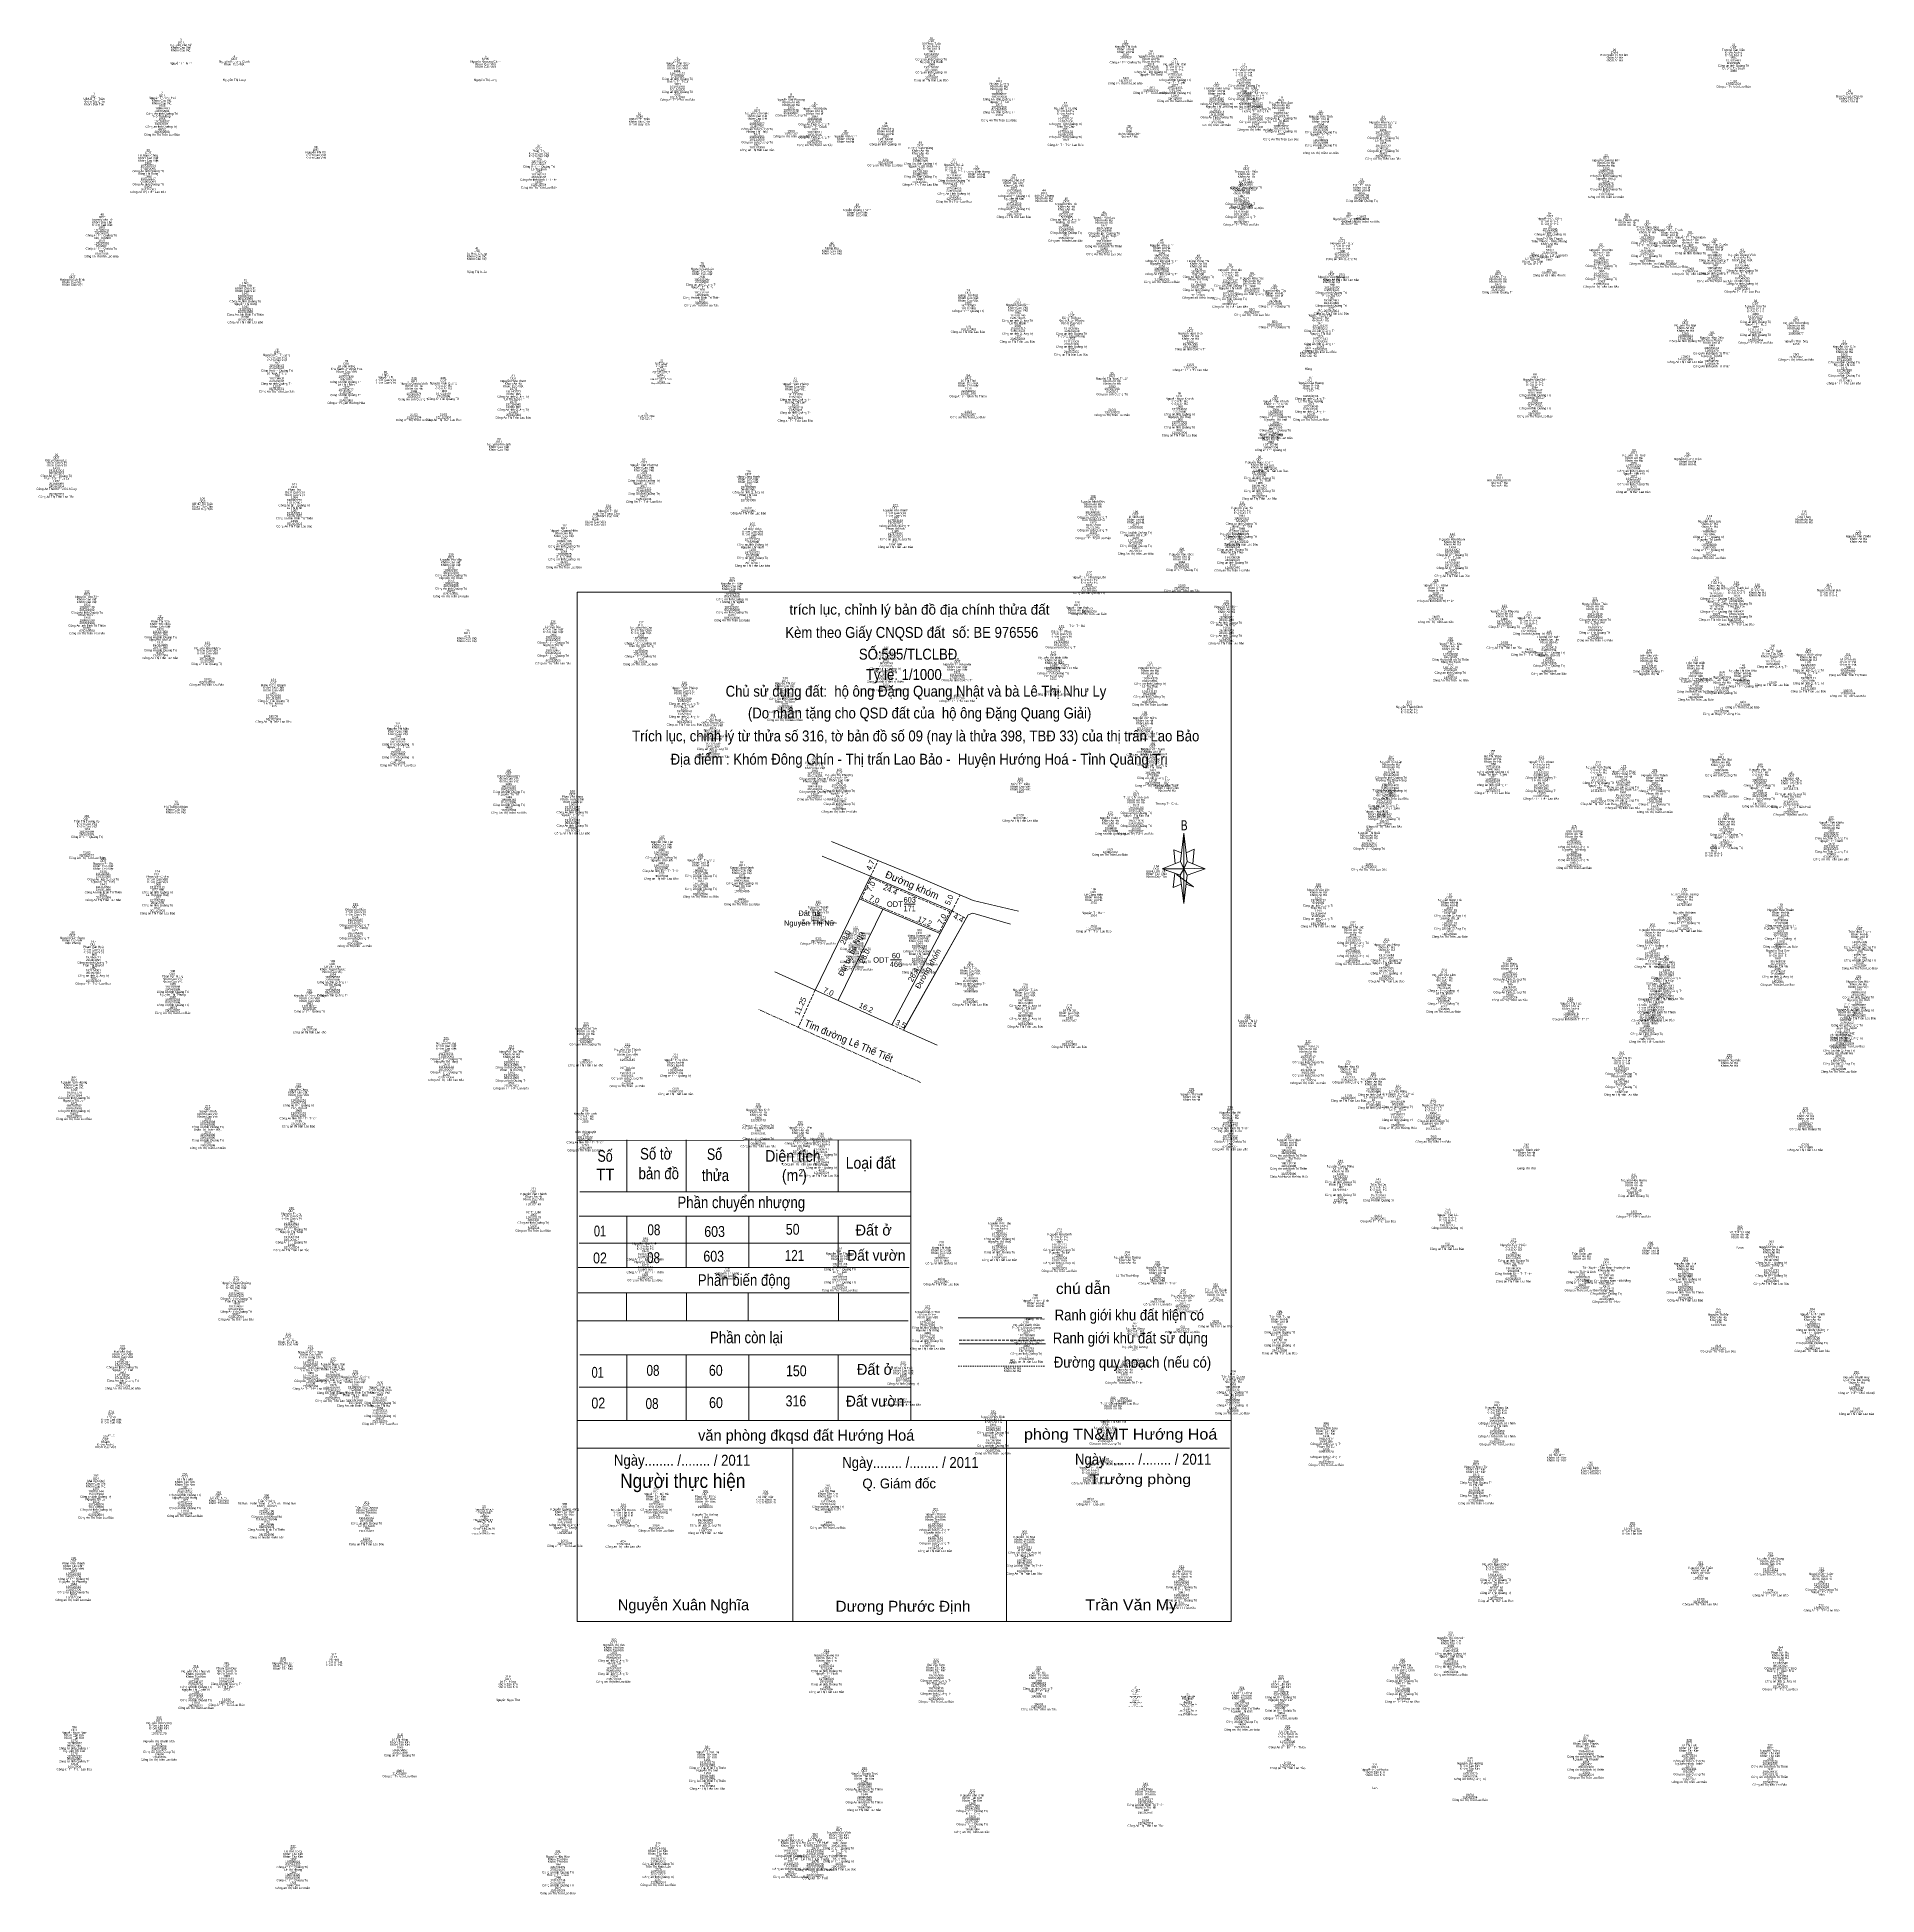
# Model space of a CAD drawing. Header units: metres. Extents: x 536493 to 536999, y 1836994 to 1837506.
import ezdxf
from ezdxf.enums import TextEntityAlignment as Align

# ---------------------------------------------------------------- set-up
doc = ezdxf.new("R2010")
doc.units = ezdxf.units.M
doc.header["$LTSCALE"] = 0.24
for name, pattern in [('DOT_DASHED', [7.7, 5, -1.2, 0.3, -1.2]), ('MEDIUM_DASHED', [4.5, 3, -1.5]), ('SHORT_DASHED', [2.7, 1.5, -1.2])]:
    doc.linetypes.add(name, pattern=pattern)
doc.layers.add('1', color=7, linetype='Continuous')
doc.layers.add('17', color=7, linetype='Continuous', lineweight=13)

msp = doc.modelspace()

# ---------------------------------------------------------------- linework, layer by layer
at = {"layer": '17'}
for p, q in [((536734.28, 1837275.01), (536711.49, 1837284.37)), ((536807.54, 1837278.83), (536808.46, 1837286.63)), ((536708.87, 1837280.32), (536722.24, 1837274.84)), ((536809.34, 1837278.83), (536814.34, 1837276.83)), ((536722.24, 1837274.84), (536744.64, 1837265.22)), ((536807.54, 1837275.03), (536802.54, 1837276.83)), ((536806.41, 1837275.25), (536811.14, 1837271.83)), ((536809.34, 1837275.03), (536808.46, 1837267.23)), ((536719.19, 1837268.58), (536725.57, 1837265.69)), ((536811.14, 1837271.83), (536809.06, 1837272.63)), ((536713.32, 1837240.51), (536725.57, 1837265.69)), ((536725.57, 1837265.69), (536741.39, 1837259.02)), ((536731.45, 1837267.09), (536734.5, 1837267.09)), ((536744.64, 1837265.22), (536741.39, 1837259.02)), ((536741.39, 1837259.02), (536728.08, 1837233.83)), ((536728.08, 1837233.83), (536695.86, 1837248.42)), ((536727.69, 1837251.73), (536730.74, 1837251.73)), ((536740.58, 1837228.27), (536731.25, 1837232.42)), ((536733.33, 1837202.14), (536641.46, 1837201.96)), ((536655.13, 1837202.14), (536655.13, 1837187.86)), ((536671.41, 1837202.14), (536671.41, 1837187.86)), ((536688.73, 1837202.14), (536688.73, 1837187.86)), ((536713.33, 1837202.14), (536713.33, 1837187.86)), ((536733.33, 1837202.14), (536733.33, 1837124.91)), ((536642.22, 1837187.86), (536733.33, 1837187.86)), ((536641.97, 1837181.17), (536733.08, 1837181.17)), ((536655.13, 1837181.17), (536655.13, 1837167.02)), ((536671.41, 1837181.17), (536671.41, 1837167.02)), ((536688.73, 1837181.17), (536688.73, 1837167.02)), ((536713.33, 1837181.17), (536713.33, 1837167.02)), ((536641.96, 1837173.71), (536733.07, 1837173.71)), ((536641.72, 1837167.02), (536732.83, 1837167.02)), ((536641.71, 1837160.07), (536732.82, 1837160.07)), ((536655.02, 1837160.08), (536655.02, 1837152.37)), ((536671.51, 1837160.08), (536671.51, 1837152.37)), ((536688.51, 1837160.08), (536688.51, 1837152.37)), ((536713.37, 1837160.08), (536713.37, 1837152.37)), ((536641.46, 1837152.37), (536732.57, 1837152.37)), ((536746.38, 1837153.11), (536769.38, 1837153.11)), ((536746.58, 1837146.03), (536770.38, 1837146.03)), ((536642.22, 1837143.01), (536733.33, 1837143.01)), ((536655.13, 1837143.01), (536655.13, 1837124.91)), ((536671.41, 1837143.01), (536671.41, 1837124.91)), ((536688.73, 1837143.01), (536688.73, 1837124.91)), ((536713.33, 1837143.01), (536713.33, 1837124.91)), ((536641.97, 1837134.04), (536733.33, 1837134.04)), ((536641.46, 1837124.91), (536821.46, 1837124.91)), ((536759.66, 1837124.91), (536759.66, 1837069.43)), ((536641.46, 1837117.23), (536821.06, 1837117.23)), ((536700.86, 1837117.11), (536700.86, 1837069.43))]:
    msp.add_line(p, q, dxfattribs=at)
at = {"layer": '17', "linetype": 'MEDIUM_DASHED'}
for p, q in [((536722.24, 1837274.84), (536724.32, 1837279.1)), ((536719.73, 1837268.77), (536722.43, 1837274.32)), ((536722.43, 1837274.32), (536744.09, 1837265.02)), ((536719.73, 1837268.77), (536725.74, 1837266.05)), ((536744.64, 1837265.22), (536746.86, 1837269.66)), ((536725.73, 1837266.06), (536741.21, 1837259.53)), ((536744.09, 1837265.02), (536741.21, 1837259.53)), ((536744.64, 1837265.22), (536748.56, 1837263.14)), ((536706.94, 1837243.4), (536702.3, 1837233.15)), ((536728.08, 1837233.83), (536731.25, 1837232.42)), ((536746.58, 1837147.03), (536770.18, 1837147.03))]:
    msp.add_line(p, q, dxfattribs=at)
at = {"layer": '17', "linetype": 'SHORT_DASHED'}
msp.add_line((536746.38, 1837139.83), (536770.18, 1837139.83), dxfattribs=at)
at = {"layer": '17'}
for points in [[(536641.46, 1837353.03), (536821.46, 1837353.03), (536821.46, 1837069.51), (536641.46, 1837069.51)], [(536808.46, 1837286.63), (536809.34, 1837278.83), (536808.46, 1837276.83)], [(536808.46, 1837276.83), (536802.54, 1837276.83), (536807.54, 1837278.83), (536809.34, 1837275.03), (536814.34, 1837276.83), (536808.46, 1837277.03)], [(536808.46, 1837276.83), (536808.46, 1837267.23), (536807.46, 1837275.03)]]:
    msp.add_lwpolyline(points, close=True, dxfattribs=at)
for points in [[(536808.46, 1837276.83), (536807.54, 1837278.83), (536802.54, 1837276.83)], [(536807.86, 1837281.23), (536805.74, 1837282.03), (536806.06, 1837278.23)], [(536809.14, 1837281.23), (536811.34, 1837282.23), (536810.94, 1837278.23)], [(536706.94, 1837243.4), (536719.19, 1837268.58), (536722.24, 1837274.84)], [(536762.92, 1837265.14), (536750.44, 1837268.13), (536734.28, 1837275.01)], [(536762.92, 1837265.14), (536750.44, 1837268.13), (536734.28, 1837275.01)], [(536805.94, 1837275.63), (536805.54, 1837271.63), (536807.74, 1837272.63)], [(536808.46, 1837276.83), (536809.34, 1837275.03), (536814.34, 1837276.83)], [(536760.74, 1837261.54), (536750.38, 1837264.65), (536749.11, 1837264.12), (536731.25, 1837232.42)], [(536760.74, 1837261.54), (536750.38, 1837264.65), (536749.11, 1837264.12), (536731.51, 1837232.88)]]:
    msp.add_lwpolyline(points, dxfattribs=at)
at = {"layer": '17', "linetype": 'DOT_DASHED'}
msp.add_lwpolyline([(536736.01, 1837217.99), (536723.65, 1837223.49), (536691.22, 1837238.17)], dxfattribs=at)

# ---------------------------------------------------------------- texts
at = {"layer": '1'}
for s, height, p in [('Nguyễn Văn Sỹ', 0.6, (536532.375, 1837503.42)), ('ODT', 0.6, (536532.375, 1837504.14)), ('Võ Phúc Tuấn', 0.6, (536739, 1837503.82)), ('Khóm An Hà', 0.6, (536739.005, 1837503.1)), ('ODT', 0.6, (536738.995, 1837504.54)), ('Nguyễn Thị Hoà', 0.6, (536792.44, 1837502.94)), ('ODT', 0.6, (536792.435, 1837503.66)), ('Nguyễn Thị Minh', 0.6, (536532.375, 1837498.38)), ('Khóm Cao Việt', 0.6, (536532.38, 1837502.7)), ('Khóm Cao Việt', 0.6, (536532.38, 1837501.98)), ('Nguyễn Khương Cảnh', 0.6, (536547.045, 1837498.86)), ('Khóm Cao Việt', 0.6, (536547.05, 1837498.14)), ('ODT', 0.6, (536547.045, 1837499.58)), ('Nguyễn Khương Cảnh', 0.6, (536616.215, 1837498.86)), ('Khóm Cao Việt', 0.6, (536616.22, 1837498.14)), ('Nguyễn Văn Giáo', 0.6, (536669.07, 1837498.42)), ('ODT', 0.6, (536669.065, 1837499.14)), ('Công an tỉnh Quảng Trị ', 0.6, (536739.005, 1837499.5)), ('Nguyễn Thị Hạnh', 0.6, (536739, 1837498.78)), ('Khóm An Hà', 0.6, (536739.005, 1837502.38)), ('190511860', 0.6, (536739, 1837500.94)), ('23/7/2007', 0.6, (536738.995, 1837500.22)), ('1966', 0.6, (536739, 1837498.06)), ('Công an tỉnh Quảng Trị ', 0.6, (536792.445, 1837498.62)), ('Khóm An Hà', 0.6, (536792.445, 1837502.22)), ('Khóm An Hà', 0.6, (536792.445, 1837501.5)), ('1903323', 0.6, (536792.44, 1837500.06)), ('1950', 0.6, (536792.445, 1837500.78)), ('Nguyễn Hữu Chiến', 0.6, (536799.39, 1837500.3)), ('Khóm An Hà', 0.6, (536799.395, 1837499.58)), ('Khóm An Hà', 0.6, (536799.395, 1837498.86)), ('ODT', 0.6, (536799.385, 1837501.02)), ('Nguyễn Chí Tâm', 0.6, (536805.985, 1837498.1)), ('ODT', 0.6, (536805.975, 1837498.82)), ('17', 0.6, (536824.975, 1837497.95)), ('Ban Quản Lý Dự áN ', 0.6, (536927.005, 1837500.64)), ('Khóm An Hà', 0.6, (536927.015, 1837499.92)), ('Khóm An Hà', 0.6, (536927.015, 1837499.2)), ('Công an tỉnh Quảng Trị', 0.6, (536959.795, 1837497.75)), ('Trương Văn Viễn', 0.6, (536959.785, 1837502.07)), ('Khóm An Hà', 0.6, (536959.795, 1837501.35)), ('Khóm An Hà', 0.6, (536959.795, 1837500.63)), ('8/10/1999', 0.6, (536959.785, 1837498.47)), ('ODT', 0.6, (536959.785, 1837502.79)), ('Nguyễn Thị Lang', 0.6, (536547.05, 1837493.82)), ('Nguyễn Thị Lang', 0.6, (536616.22, 1837493.82)), ('Khóm Cao Việt', 0.6, (536616.22, 1837497.42)), ('Công an tỉnh Quảng Trị', 0.6, (536669.075, 1837494.1)), ('Hoàng Thị Thủy', 0.6, (536669.07, 1837493.38)), ('Khóm Cao Việt', 0.6, (536669.07, 1837497.7)), ('Khóm Cao Việt', 0.6, (536669.07, 1837496.98)), ('190332257', 0.6, (536669.07, 1837495.54)), ('21/8/2002', 0.6, (536669.065, 1837494.82)), ('Công an Thị trấn Lao Bảo ', 0.6, (536739, 1837493.74)), ('Công an tỉnh Quảng Trị ', 0.6, (536739.005, 1837495.9)), ('197250682', 0.6, (536739, 1837497.34)), ('23/7/2007', 0.6, (536738.995, 1837496.62)), ('16/7/2007', 0.6, (536738.995, 1837494.46)), ('191/3', 0.6, (536739, 1837495.18)), ('Võ Đức Cường', 0.6, (536757.59, 1837492.78)), ('ODT', 0.6, (536757.585, 1837493.5)), ('Công an Thị trấn Lao Bảo ', 0.6, (536792.44, 1837492.86)), ('14/3/2002', 0.6, (536792.435, 1837493.58)), ('74/3', 0.6, (536792.44, 1837494.3)), ('Công An Tỉnh Quảng Trị', 0.6, (536799.385, 1837495.98)), ('Nguyễn Thị Thẻo', 0.6, (536799.385, 1837495.26)), ('22-01-2008', 0.6, (536799.395, 1837496.7)), ('197264546', 0.6, (536799.385, 1837497.42)), ('Công an tỉnh Quảng Trị', 0.6, (536805.985, 1837493.78)), ('Phan Thị Tuyết', 0.6, (536805.985, 1837493.06)), ('Khóm An Hà', 0.6, (536805.985, 1837497.38)), ('Khóm An Hà', 0.6, (536805.985, 1837496.66)), ('197061383', 0.6, (536805.98, 1837495.22)), ('9/6/2004', 0.6, (536805.985, 1837494.5)), ('1976', 0.6, (536805.98, 1837495.94)), ('Trần Việt Cường', 0.6, (536824.965, 1837496.51)), ('Khóm An Hà', 0.6, (536824.975, 1837495.79)), ('Khóm An Hà', 0.6, (536824.975, 1837495.07)), ('197087597', 0.6, (536824.97, 1837493.63)), ('14/6/1999', 0.6, (536824.965, 1837492.91)), ('1979', 0.6, (536824.975, 1837494.35)), ('ODT', 0.6, (536824.965, 1837497.23)), ('Dương Thị Loan', 0.6, (536959.795, 1837497.03)), ('17/02/2004', 0.6, (536959.79, 1837492.71)), ('113/3', 0.6, (536959.79, 1837493.43)), ('1980', 0.6, (536959.795, 1837496.31)), ('Khóm Tây Chín', 0.6, (536508.45, 1837487.84)), ('DGT', 0.6, (536508.455, 1837489.28)), ('Nguyễn Trường Hải', 0.6, (536527.155, 1837488.84)), ('Khóm Cao Việt', 0.6, (536527.15, 1837488.12)), ('ODT', 0.6, (536527.145, 1837489.56)), ('Công an Thị trấn Lao Bảo', 0.6, (536669.075, 1837488.34)), ('Công an tỉnh Quảng Trị', 0.6, (536669.075, 1837490.5)), ('10/11/2000', 0.6, (536669.065, 1837491.22)), ('10/11/1999', 0.6, (536669.065, 1837489.06)), ('191061950', 0.6, (536669.07, 1837491.94)), ('Nguyễn Viết Phương', 0.6, (536700.33, 1837488.34)), ('Khóm An Hà', 0.6, (536700.335, 1837487.62)), ('ODT', 0.6, (536700.325, 1837489.06)), ('Công An Tỉnh Quảng Trị', 0.6, (536757.585, 1837488.46)), ('Nguyễn Thị Lê', 0.6, (536757.59, 1837487.74)), ('Khóm An Hà', 0.6, (536757.595, 1837492.06)), ('Khóm An Hà', 0.6, (536757.595, 1837491.34)), ('197006007', 0.6, (536757.59, 1837489.9)), ('18/01/2008', 0.6, (536757.59, 1837489.18)), ('Công An Thị Trấn Lao Bảo', 0.6, (536799.385, 1837490.22)), ('28/08/2005', 0.6, (536799.39, 1837490.94)), ('178/3', 0.6, (536799.39, 1837491.66)), ('Công an Thị Trấn Lao Bảo', 0.6, (536805.985, 1837488.02)), ('Công an tỉnh Quảng Trị', 0.6, (536805.985, 1837490.18)), ('197051405', 0.6, (536805.985, 1837491.62)), ('26/7/2000', 0.6, (536805.975, 1837488.74)), ('9/7/1994', 0.6, (536805.985, 1837490.9)), ('129/3', 0.6, (536805.98, 1837489.46)), ('1977', 0.6, (536805.985, 1837492.34)), ('Trương Xuân Long', 0.6, (536817.5, 1837491.47)), ('Khóm An Hà', 0.6, (536817.505, 1837490.75)), ('Khóm An Hà', 0.6, (536817.505, 1837490.03)), ('02/07/1996', 0.6, (536817.5, 1837487.87)), ('197148115', 0.6, (536817.505, 1837488.59)), ('ODT', 0.6, (536817.495, 1837492.19)), ('Công an tỉnh Quảng Trị', 0.6, (536824.975, 1837492.19)), ('Công an tỉnh Quảng Trị', 0.6, (536824.975, 1837488.59)), ('Trương Thị Lan', 0.6, (536824.97, 1837491.47)), ('197180639', 0.6, (536824.97, 1837490.03)), ('25/9/2003', 0.6, (536824.975, 1837489.31)), ('202/3', 0.6, (536824.97, 1837487.87)), ('1988', 0.6, (536824.97, 1837490.75)), ('Nguyễn Tiến Dũng', 0.6, (536828.185, 1837490.17)), ('Khóm An Hà', 0.6, (536828.195, 1837489.45)), ('Khóm An Hà', 0.6, (536828.195, 1837488.73)), ('ODT', 0.6, (536828.185, 1837490.89)), ('Nguyễn Đức Sau', 0.6, (536835.23, 1837487.56)), ('ODT', 0.6, (536835.225, 1837488.28)), ('Công an Thị trấn Lao Bảo', 0.6, (536959.795, 1837491.99)), ('Ban Quản Lý Dự án', 0.6, (536991.73, 1837489.33)), ('Khóm Tây Chín', 0.6, (536991.73, 1837488.61)), ('Khóm An Hà', 0.6, (536991.735, 1837487.89)), ('Khóm Duy Tân', 0.6, (536508.45, 1837487.12)), ('Công An tỉnh Quảng Trị', 0.6, (536527.145, 1837484.52)), ('Khóm Cao Việt', 0.6, (536527.15, 1837487.4)), ('Hồ Thị Hồng', 0.6, (536527.15, 1837483.8)), ('190962493', 0.6, (536527.15, 1837485.96)), ('13/06/2001', 0.6, (536527.15, 1837485.24)), ('1966', 0.6, (536527.15, 1837486.68)), ('1968', 0.6, (536527.15, 1837483.08)), ('SON', 0.6, (536658.565, 1837483.74)), ('Nguyễn Văn Giáo', 0.6, (536690.97, 1837484.58)), ('Khóm Cao Việt', 0.6, (536690.97, 1837483.86)), ('Khóm Cao Việt', 0.6, (536690.97, 1837483.14)), ('ODT', 0.6, (536690.965, 1837485.3)), ('7', 0.6, (536690.975, 1837486.02)), ('Công an tỉnh Quảng Trị', 0.6, (536700.335, 1837484.02)), ('Khóm An Hà', 0.6, (536700.335, 1837486.9)), ('197094748', 0.6, (536700.325, 1837485.46)), ('15/11/2007', 0.6, (536700.325, 1837484.74)), ('Nguyễn Viết Khiếu', 0.6, (536706.85, 1837485.93)), ('Khóm An Hà', 0.6, (536706.855, 1837485.21)), ('Khóm An Hà', 0.6, (536706.855, 1837484.49)), ('191083643', 0.6, (536706.85, 1837483.05)), ('1967', 0.6, (536706.855, 1837483.77)), ('ODT', 0.6, (536706.845, 1837486.65)), ('Công An Thị Trấn Lao Bảo', 0.6, (536757.585, 1837482.7)), ('Công An Tỉnh Quảng Trị', 0.6, (536757.585, 1837484.86)), ('04/08/1998', 0.6, (536757.59, 1837485.58)), ('197102100', 0.6, (536757.59, 1837486.3)), ('158/3', 0.6, (536757.59, 1837484.14)), ('1976', 0.6, (536757.59, 1837487.02)), ('Nguyễn Gia Long', 0.6, (536775.89, 1837485.98)), ('Khóm An Hà', 0.6, (536775.895, 1837485.26)), ('Khóm An Hà', 0.6, (536775.895, 1837484.54)), ('191292102', 0.6, (536775.89, 1837483.1)), ('ODT', 0.6, (536775.885, 1837486.7)), ('Công An Tỉnh Quảng Trị', 0.6, (536817.495, 1837487.15)), ('Công An Tỉnh Quảng Trị', 0.6, (536817.495, 1837483.55)), ('Nguyễn Thị Liên', 0.6, (536817.505, 1837486.43)), ('10/11/2000', 0.6, (536817.495, 1837484.27)), ('191253144', 0.6, (536817.505, 1837484.99)), ('122/3', 0.6, (536817.5, 1837482.83)), ('Công an Thị Trấn Lao Bảo', 0.6, (536824.975, 1837486.43)), ('15/4/2008', 0.6, (536824.97, 1837487.15)), ('Công an tỉnh Quảng Trị ', 0.6, (536828.195, 1837485.85)), ('Hoàng Thị Hồng Lê', 0.6, (536828.19, 1837485.13)), ('24/06/2008', 0.6, (536828.19, 1837486.57)), ('197062308', 0.6, (536828.185, 1837483.69)), ('197026812', 0.6, (536828.19, 1837487.29)), ('19/07/1995', 0.6, (536828.19, 1837482.97)), ('Công An tỉnh Quảng Trị', 0.6, (536835.225, 1837483.24)), ('Khóm An Hà', 0.6, (536835.235, 1837486.84)), ('Khóm An Hà', 0.6, (536835.235, 1837486.12)), ('24/01/1978', 0.6, (536835.23, 1837483.96)), ('190261342', 0.6, (536835.23, 1837484.68)), ('Lê Thị Man', 0.6, (536835.235, 1837482.52)), ('1948', 0.6, (536835.23, 1837485.4)), ('Nguyễn Đức Tính', 0.6, (536846.125, 1837483.74)), ('Khóm An Hà', 0.6, (536846.135, 1837483.02)), ('ODT', 0.6, (536846.125, 1837484.46)), ('ODT', 0.6, (536863.305, 1837482.89)), ('Công An Thị Trấn Lao Bảo', 0.6, (536527.145, 1837478.76)), ('Công an tỉnh Quảng Trị  ', 0.6, (536527.145, 1837480.92)), ('28/06/2006', 0.6, (536527.15, 1837479.48)), ('191205297', 0.6, (536527.15, 1837482.36)), ('16/8/2007 ', 0.6, (536527.15, 1837481.64)), ('Khóm Tây Chín', 0.6, (536658.57, 1837482.3)), ('Khóm Duy Tân', 0.6, (536658.57, 1837481.58)), ('Công an tỉnh Quảng Trị', 0.6, (536690.975, 1837480.26)), ('Hoàng Thị Thủy', 0.6, (536690.97, 1837479.54)), ('10/11/2000', 0.6, (536690.965, 1837477.38)), ('190332257', 0.6, (536690.97, 1837481.7)), ('191061950', 0.6, (536690.97, 1837478.1)), ('21/8/2002', 0.6, (536690.965, 1837480.98)), ('Công an Thị Trấn Lao Bảo', 0.6, (536700.335, 1837478.26)), ('10/7/2007', 0.6, (536700.325, 1837478.98)), ('190/3', 0.6, (536700.33, 1837479.7)), ('Công An Tỉnh Quảng Trị', 0.6, (536706.845, 1837481.61)), ('Công An Tỉnh Quảng Trị', 0.6, (536706.845, 1837478.01)), ('Nguyễn Thị Oanh', 0.6, (536706.85, 1837480.89)), ('10/11/2000', 0.6, (536706.845, 1837482.33)), ('10/11/2000', 0.6, (536706.845, 1837478.73)), ('191230517', 0.6, (536706.85, 1837479.45)), ('1970', 0.6, (536706.855, 1837480.17)), ('Nguyễn Văn Vinh', 0.6, (536715.355, 1837478.25)), ('Khóm An Hà', 0.6, (536715.355, 1837477.53)), ('ODT', 0.6, (536715.345, 1837478.97)), ('Khóm An Hà', 0.6, (536726.365, 1837479.67)), ('Khóm An Hà', 0.6, (536726.365, 1837478.95)), ('197174438', 0.6, (536726.355, 1837477.51)), ('1986', 0.6, (536726.36, 1837478.23)), ('ODT', 0.6, (536726.355, 1837481.11)), ('Công An Tỉnh Quảng Trị', 0.6, (536775.885, 1837481.66)), ('Công An Tỉnh Quảng Trị', 0.6, (536775.885, 1837478.06)), ('Trần Thị Chữ', 0.6, (536775.89, 1837480.94)), ('01/05/1993', 0.6, (536775.895, 1837478.78)), ('22/01/2008', 0.6, (536775.89, 1837482.38)), ('197036158', 0.6, (536775.885, 1837479.5)), ('186/3', 0.6, (536775.89, 1837477.34)), ('Khóm Đông Chín', 0.6, (536793.405, 1837478.91)), ('Khóm An Hà', 0.6, (536793.405, 1837478.19)), ('ODT', 0.6, (536793.395, 1837480.35)), ('Bỉnh', 0.6, (536793.405, 1837479.63)), ('CA Thị Trấn Lao Bảo', 0.6, (536817.5, 1837481.39)), ('13/12/1999', 0.6, (536817.495, 1837482.11)), ('Công an Thị Trấn Lao Bảo ', 0.6, (536828.19, 1837480.09)), ('Công an tỉnh Quảng Trị ', 0.6, (536828.195, 1837482.25)), ('09/05/2006', 0.6, (536828.19, 1837480.81)), ('174/3', 0.6, (536828.19, 1837481.53)), ('Công An Thị Trấn Lao Bảo', 0.6, (536835.225, 1837477.48)), ('Công An tỉnh Quảng Trị', 0.6, (536835.225, 1837479.64)), ('20/07/1979', 0.6, (536835.225, 1837480.36)), ('190526652', 0.6, (536835.23, 1837481.08)), ('200/3', 0.6, (536835.23, 1837478.92)), ('1946', 0.6, (536835.23, 1837481.8)), ('Công An tỉnh Quảng Trị', 0.6, (536846.125, 1837479.42)), ('Nguyễn Thị Thu', 0.6, (536846.13, 1837478.7)), ('Khóm An Hà', 0.6, (536846.135, 1837482.3)), ('09/10/1999', 0.6, (536846.125, 1837480.14)), ('197126505', 0.6, (536846.135, 1837480.86)), ('1967', 0.6, (536846.135, 1837477.98)), ('Công An tỉnh Quảng Trị', 0.6, (536863.305, 1837477.85)), ('Nguyễn Hữu Vương', 0.6, (536863.31, 1837482.17)), ('Khóm An Hà', 0.6, (536863.315, 1837481.45)), ('Khóm An Hà', 0.6, (536863.315, 1837480.73)), ('197174357', 0.6, (536863.31, 1837479.29)), ('20/8/2002', 0.6, (536863.305, 1837478.57)), ('1986', 0.6, (536863.31, 1837480.01)), ('Khóm Cao Việt', 0.6, (536523.34, 1837472.29)), ('Lê Ngọc Công', 0.6, (536523.34, 1837473.01)), ('ODT', 0.6, (536523.335, 1837473.73)), ('Nguyễn Phi Bờ', 0.6, (536569.485, 1837473.84)), ('Khóm Cao Việt', 0.6, (536569.48, 1837473.12)), ('Khóm Cao Việt', 0.6, (536569.48, 1837472.4)), ('Khóm Cao Việt', 0.6, (536630.88, 1837473.54)), ('Khóm Cao Việt', 0.6, (536630.88, 1837472.82)), ('Phan Thụ', 0.6, (536630.88, 1837474.26)), ('ODT', 0.6, (536630.875, 1837474.98)), ('37', 0.6, (536630.885, 1837475.7)), ('Công an Thị trấn Lao Bảo', 0.6, (536690.975, 1837474.5)), ('Công an tỉnh Quảng Trị', 0.6, (536690.975, 1837476.66)), ('10/11/1999', 0.6, (536690.965, 1837475.22)), ('Công An Thị Trấn Lao Bảo', 0.6, (536706.845, 1837475.85)), ('03/06/2005', 0.6, (536706.85, 1837476.57)), ('123/03', 0.6, (536706.85, 1837477.29)), ('Khóm An Hà', 0.6, (536715.355, 1837476.81)), ('Công an tỉnh Quảng Trị ', 0.6, (536726.365, 1837476.07)), ('20/08/2002', 0.6, (536726.355, 1837476.79)), ('Trương Văn Hoàng', 0.6, (536735.89, 1837475.05)), ('Khóm An Hà', 0.6, (536735.895, 1837474.33)), ('Khóm An Hà', 0.6, (536735.895, 1837473.61)), ('ODT', 0.6, (536735.885, 1837475.77)), ('Công An Thị Trấn Lao Bảo', 0.6, (536775.885, 1837475.9)), ('Công An Thị Trấn Lao Bảo', 0.6, (536846.125, 1837473.66)), ('Công An tỉnh Quảng Trị', 0.6, (536846.125, 1837475.82)), ('09/10/1999', 0.6, (536846.125, 1837476.54)), ('191208949', 0.6, (536846.13, 1837477.26)), ('46/3', 0.6, (536846.13, 1837475.1)), ('Công An tỉnh Quảng Trị', 0.6, (536863.305, 1837474.25)), ('Lê Thị Thúy', 0.6, (536863.305, 1837477.13)), ('28/06/2006', 0.6, (536863.31, 1837472.81)), ('197150733', 0.6, (536863.31, 1837475.69)), ('27/4/2001', 0.6, (536863.31, 1837474.97)), ('26/03', 0.6, (536863.31, 1837473.53)), ('ODT', 0.6, (536924.685, 1837472.36)), ('Công An tỉnh Quảng Trị', 0.6, (536523.335, 1837468.69)), ('Đặng Thị Dung', 0.6, (536523.335, 1837467.97)), ('Khóm Cao Việt', 0.6, (536523.34, 1837471.57)), ('27/02/2006', 0.6, (536523.34, 1837469.41)), ('197009704', 0.6, (536523.345, 1837470.13)), ('Công An tỉnh Quảng Trị', 0.6, (536630.875, 1837469.94)), ('Lê Thị Bình', 0.6, (536630.88, 1837469.22)), ('17/11/2007', 0.6, (536630.875, 1837470.66)), ('190332270', 0.6, (536630.88, 1837471.38)), ('1957', 0.6, (536630.885, 1837468.5)), ('Công an Thị Trấn Lao Bảo ', 0.6, (536726.36, 1837470.31)), ('31/03/2009', 0.6, (536726.355, 1837471.03)), ('39/3', 0.6, (536726.36, 1837471.75)), ('Công An Tỉnh Quảng Trị', 0.6, (536735.885, 1837470.73)), ('Công An Tỉnh Quảng Trị', 0.6, (536735.885, 1837467.13)), ('Nguyễnv Thị Thảo', 0.6, (536735.895, 1837470.01)), ('31/05/2005', 0.6, (536735.89, 1837471.45)), ('20/08/2002', 0.6, (536735.885, 1837467.85)), ('197021939', 0.6, (536735.89, 1837468.57)), ('191253075', 0.6, (536735.895, 1837472.17)), ('1977', 0.6, (536735.895, 1837469.29)), ('Nguyễn Thị Lệ', 0.6, (536745.14, 1837470.39)), ('Khóm An Hà', 0.6, (536745.145, 1837469.67)), ('Khóm An Hà', 0.6, (536745.145, 1837468.95)), ('197114062', 0.6, (536745.14, 1837467.51)), ('ODT', 0.6, (536745.135, 1837471.11)), ('Trương Đình Hưng', 0.6, (536751.43, 1837468.53)), ('Khóm An Hà', 0.6, (536751.435, 1837467.81)), ('Khóm An Hà', 0.6, (536751.435, 1837467.09)), ('ODT', 0.6, (536751.425, 1837469.25)), ('Trương Văn Viễn', 0.6, (536825.645, 1837468.58)), ('Khóm An Hà', 0.6, (536825.655, 1837467.86)), ('Khóm An Hà', 0.6, (536825.655, 1837467.14)), ('ODT', 0.6, (536825.645, 1837469.3)), ('27', 0.6, (536825.655, 1837470.02)), ('Công An Thị Trấn Lao Bảo', 0.6, (536863.305, 1837472.09)), ('Công An tỉnh Quảng Trị', 0.6, (536924.685, 1837467.32)), ('Nguyễn Quang Hiền', 0.6, (536924.685, 1837471.64)), ('Khóm An Hà', 0.6, (536924.695, 1837470.92)), ('Khóm An Hà', 0.6, (536924.695, 1837470.2)), ('27/02/2006', 0.6, (536924.69, 1837468.04)), ('190997796', 0.6, (536924.685, 1837468.76)), ('1960', 0.6, (536924.695, 1837469.48)), ('Công An Thị Trấn Lao Bảo', 0.6, (536523.335, 1837462.93)), ('Công An tỉnh Quảng Trị', 0.6, (536523.335, 1837465.09)), ('09/06/2004', 0.6, (536523.34, 1837465.81)), ('30/12/2003', 0.6, (536523.345, 1837463.65)), ('190332237', 0.6, (536523.34, 1837466.53)), ('Công An tỉnh Bình Trị Thiên', 0.6, (536630.875, 1837466.34)), ('Công An Thị Trấn Lao Bảo', 0.6, (536630.875, 1837464.18)), ('02/01/2004', 0.6, (536630.88, 1837464.9)), ('16/06/1986', 0.6, (536630.88, 1837467.06)), ('Công An Thị Trấn Lao Bảo', 0.6, (536735.885, 1837464.97)), ('07/11/2001', 0.6, (536735.89, 1837465.69)), ('144/03', 0.6, (536735.89, 1837466.41)), ('Công An Tỉnh Quảng Trị', 0.6, (536745.135, 1837462.47)), ('Công An tỉnh Quảng Trị', 0.6, (536745.135, 1837466.07)), ('Trương Văn Tân', 0.6, (536745.14, 1837465.35)), ('30/03/1999', 0.6, (536745.135, 1837466.79)), ('22/01/2008', 0.6, (536745.14, 1837463.19)), ('197054853', 0.6, (536745.14, 1837463.91)), ('1978', 0.6, (536745.14, 1837464.63)), ('Nguyễn Văn Việt', 0.6, (536761.67, 1837466.15)), ('Khóm Tây Chín', 0.6, (536761.67, 1837465.43)), ('Khóm Cao Việt', 0.6, (536761.67, 1837464.71)), ('25/10/2008', 0.6, (536761.67, 1837462.55)), ('191296483', 0.6, (536761.67, 1837463.27)), ('ODT', 0.6, (536761.665, 1837466.87)), ('ODT', 0.6, (536769.975, 1837462.65)), ('Nguyễn Hữu Hảo', 0.6, (536824.32, 1837463.99)), ('Công an tỉnh Quảng Trị', 0.6, (536825.655, 1837464.26)), ('Khóm An Hà', 0.6, (536824.325, 1837463.27)), ('Khóm An Hà', 0.6, (536824.325, 1837462.55)), ('Dương Thị Loan', 0.6, (536825.655, 1837463.54)), ('ODT', 0.6, (536824.315, 1837464.71)), ('8/10/1999', 0.6, (536825.645, 1837464.98)), ('1980', 0.6, (536825.655, 1837462.82)), ('Trần Thị Liên', 0.6, (536857.425, 1837464.83)), ('Khóm An Hà', 0.6, (536857.435, 1837464.11)), ('Khóm An Hà', 0.6, (536857.435, 1837463.39)), ('1976', 0.6, (536857.43, 1837462.67)), ('ODT', 0.6, (536857.425, 1837465.55)), ('Công An tỉnh Quảng Trị', 0.6, (536924.685, 1837463.72)), ('Nguyễn Thị Lý', 0.6, (536924.695, 1837466.6)), ('01/07/1996', 0.6, (536924.69, 1837464.44)), ('13/12/2004', 0.6, (536924.69, 1837462.28)), ('197092875', 0.6, (536924.695, 1837465.16)), ('21/03', 0.6, (536924.69, 1837463)), ('Nguễn Quang Thanh', 0.6, (536718.56, 1837457.97)), ('Khóm Cao Việt', 0.6, (536718.56, 1837457.25)), ('ODT', 0.6, (536718.555, 1837458.69)), ('Công An Thị Trấn Lao Bảo', 0.6, (536745.135, 1837460.31)), ('12/12/2008', 0.6, (536745.14, 1837461.03)), ('212/03', 0.6, (536745.14, 1837461.75)), ('Công an tỉnh Quảng Trị', 0.6, (536761.675, 1837461.83)), ('Công an tỉnh Quảng Trị', 0.6, (536761.675, 1837458.23)), ('Nguyễn thị Mai', 0.6, (536761.67, 1837461.11)), ('25/10/2008', 0.6, (536761.67, 1837458.95)), ('197212939', 0.6, (536761.67, 1837459.67)), ('250/09', 0.6, (536761.67, 1837457.51)), ('1979', 0.6, (536761.675, 1837460.39)), ('Bùi Chí Chung', 0.6, (536769.98, 1837461.93)), ('Khóm An Hà', 0.6, (536769.985, 1837461.21)), ('Khóm An Hà', 0.6, (536769.985, 1837460.49)), ('Nguyễn Hữu Tài', 0.6, (536776.095, 1837459.62)), ('Khóm An Hà', 0.6, (536776.095, 1837458.9)), ('Khóm An Hà', 0.6, (536776.095, 1837458.18)), ('ODT', 0.6, (536776.085, 1837460.34)), ('Công an tỉnh Quảng Trị ', 0.6, (536824.325, 1837459.67)), ('Công an Thị trấn Lao Bảo', 0.6, (536825.655, 1837458.5)), ('Nguyễn Thị Lành', 0.6, (536824.32, 1837458.95)), ('02/08/2002', 0.6, (536824.315, 1837460.39)), ('191007137', 0.6, (536824.32, 1837461.11)), ('197126540', 0.6, (536824.32, 1837457.51)), ('1968', 0.6, (536824.32, 1837458.23)), ('1967', 0.6, (536824.325, 1837461.83)), ('17/02/2004', 0.6, (536825.65, 1837459.22)), ('113/3', 0.6, (536825.65, 1837459.94)), ('Công An tỉnh Quảng Trị', 0.6, (536857.425, 1837460.51)), ('08/10/1999', 0.6, (536857.425, 1837461.23)), ('197009708', 0.6, (536857.425, 1837461.95)), ('Công An Thị Trấn Lao Bảo', 0.6, (536924.685, 1837461.56)), ('Trương Văn Từ', 0.6, (536510.66, 1837455.3)), ('Khóm Cao Việt', 0.6, (536510.66, 1837453.86)), ('Khóm Duy Tân', 0.6, (536510.66, 1837454.58)), ('191125246 ', 0.6, (536510.655, 1837452.42)), ('ODT', 0.6, (536510.655, 1837456.02)), ('Khóm Cao Việt', 0.6, (536718.56, 1837456.53)), ('Công an Thị trấn Lao Bảo', 0.6, (536761.675, 1837456.07)), ('10/07/2008', 0.6, (536761.67, 1837456.79)), ('Công an tỉnh Quảng Trị  ', 0.6, (536776.085, 1837455.3)), ('Công an tỉnh Quảng Trị ', 0.6, (536776.095, 1837451.7)), ('Hoàng Thị Thơ ', 0.6, (536776.09, 1837454.58)), ('190332197 ', 0.6, (536776.085, 1837456.74)), ('190332915 ', 0.6, (536776.085, 1837453.14)), ('14/04/2009', 0.6, (536776.085, 1837452.42)), ('15/5/1995 ', 0.6, (536776.09, 1837456.02)), ('Nguyễn Văn Lạc', 0.6, (536786.5, 1837455.9)), ('Khóm An Hà', 0.6, (536786.505, 1837455.18)), ('Khóm An Hà', 0.6, (536786.505, 1837454.46)), ('29/04/1998', 0.6, (536786.5, 1837452.3)), ('197072164', 0.6, (536786.505, 1837453.02)), ('ODT', 0.6, (536786.495, 1837456.62)), ('Công an Thị Trấn Lao Bảo ', 0.6, (536824.32, 1837453.91)), ('Công an tỉnh Quảng Trị ', 0.6, (536824.325, 1837456.07)), ('06/08/1997', 0.6, (536824.315, 1837454.63)), ('10/10/1999', 0.6, (536824.315, 1837456.79)), ('55/3', 0.6, (536824.32, 1837455.35)), ('Nguyễn Khương Hoành', 0.6, (536853.955, 1837455.54)), ('Khóm An Hà', 0.6, (536853.965, 1837454.82)), ('Khóm An Hà', 0.6, (536853.965, 1837454.1)), ('Công An Thị Trấn Lao Bảo', 0.6, (536857.425, 1837454.75)), ('ODT', 0.6, (536853.955, 1837456.26)), ('05/01/2004', 0.6, (536857.43, 1837455.47)), ('116/03', 0.6, (536857.43, 1837456.19)), ('Nguyễn Hữu Đông', 0.6, (536909.215, 1837455.58)), ('Khóm An Hà', 0.6, (536909.225, 1837454.86)), ('Khóm An Hà', 0.6, (536909.225, 1837454.14)), ('197121648', 0.6, (536909.215, 1837452.7)), (' 27/01/2005', 0.6, (536909.22, 1837451.98)), ('ODT', 0.6, (536909.215, 1837456.3)), ('Đoàn Thành Long', 0.6, (536930.44, 1837455.27)), ('Khóm An Hà', 0.6, (536930.445, 1837454.55)), ('Khóm An Hà', 0.6, (536930.445, 1837453.83)), ('ODT', 0.6, (536930.435, 1837455.99)), ('Phạm Công Hiền', 0.6, (536936.085, 1837453.26)), ('Khóm Tây Chín', 0.6, (536936.09, 1837452.54)), ('Khóm An Hà', 0.6, (536936.095, 1837451.82)), ('ODT', 0.6, (536936.085, 1837453.98)), ('57', 0.6, (536936.095, 1837454.7)), ('Nguyễn Hữu Thịnh', 0.6, (536942.21, 1837452.5)), ('Khóm An Hà', 0.6, (536942.215, 1837451.78)), ('ODT', 0.6, (536942.205, 1837453.22)), ('Công an tỉnh Quảng Trị  ', 0.6, (536510.655, 1837450.98)), ('Công an tỉnh Quảng Trị  ', 0.6, (536510.655, 1837447.38)), ('Trần Thị Minh ', 0.6, (536510.66, 1837450.26)), ('197207961 ', 0.6, (536510.655, 1837448.82)), ('31/7/2008 ', 0.6, (536510.66, 1837451.7)), ('9/6/2004 ', 0.6, (536510.655, 1837448.1)), ('Khóm Cao Việt', 0.6, (536711.59, 1837446.73)), ('Nghĩa Địa', 0.6, (536711.585, 1837447.45)), ('Công an Thị trấn Lao Bảo  ', 0.6, (536776.09, 1837449.54)), ('16/02/2009 ', 0.6, (536776.09, 1837450.26)), ('Công An tỉnh Bình Trị Thiên ', 0.6, (536786.5, 1837447.98)), ('Công An tỉnh Quảng Trị', 0.6, (536786.495, 1837451.58)), ('Nguyễn Thị Lệ Huyền', 0.6, (536786.505, 1837450.86)), ('06/03/1989', 0.6, (536786.495, 1837448.7)), ('191131667', 0.6, (536786.5, 1837449.42)), ('98/03', 0.6, (536786.5, 1837447.26)), ('Nguyễn Hữu Sinh', 0.6, (536802.37, 1837448.25)), ('Khóm An Hà', 0.6, (536802.375, 1837447.53)), ('Khóm An Hà', 0.6, (536802.375, 1837446.81)), ('ODT', 0.6, (536802.365, 1837448.97)), ('47', 0.6, (536802.375, 1837449.69)), ('Nguyễn Văn Huy', 0.6, (536851.955, 1837448.77)), ('Khóm An Hà', 0.6, (536851.955, 1837448.05)), ('Khóm An Hà', 0.6, (536851.955, 1837447.33)), ('ODT', 0.6, (536851.945, 1837449.49)), ('Triệu Phước - Triệu Phong', 0.6, (536909.05, 1837449.33)), (' Công an tỉnh Quảng Trị', 0.6, (536909.215, 1837451.26)), ('Nguyễn Hữu Thành', 0.6, (536909.05, 1837450.05)), ('Khóm An Hà', 0.6, (536909.055, 1837448.61)), ('1957', 0.6, (536909.055, 1837447.89)), ('ODT', 0.6, (536909.045, 1837450.77)), ('57/03', 0.6, (536909.22, 1837446.94)), ('Nguyễn Hữu Dần', 0.6, (536923.34, 1837446.93)), ('ODT', 0.6, (536923.335, 1837447.65)), ('Công an tỉnh Quảng Trị  ', 0.6, (536936.085, 1837448.94)), ('Lê Thị Thương ', 0.6, (536936.09, 1837448.22)), ('191216056 ', 0.6, (536936.085, 1837450.38)), ('197028820 ', 0.6, (536936.085, 1837446.78)), ('28/1/2007 ', 0.6, (536936.09, 1837449.66)), ('Công An tỉnh Quảng Trị', 0.6, (536942.205, 1837448.18)), ('Khóm An Hà', 0.6, (536942.215, 1837451.06)), ('28/01/2007', 0.6, (536942.205, 1837448.9)), ('197243635', 0.6, (536942.215, 1837449.62)), ('Nguyễn Thị Thuỳ Ngân', 0.6, (536947.84, 1837450.42)), ('Khóm An Hà', 0.6, (536947.845, 1837449.7)), ('Khóm An Hà', 0.6, (536947.845, 1837448.98)), ('197174330', 0.6, (536947.84, 1837447.54)), (' 25/5/2004', 0.6, (536947.84, 1837446.82)), ('1987', 0.6, (536947.845, 1837448.26)), ('ODT', 0.6, (536947.835, 1837451.14)), ('Nguyễn Văn Quyến', 0.6, (536954.62, 1837448.47)), ('Khóm An Hà', 0.6, (536954.625, 1837447.75)), ('Khóm An Hà', 0.6, (536954.625, 1837447.03)), ('ODT', 0.6, (536954.615, 1837449.19)), ('Công an Thị trấn Lao Bảo  ', 0.6, (536510.66, 1837445.22)), ('01/8/2008 ', 0.6, (536510.66, 1837445.94)), ('Khóm Cao Việt', 0.6, (536613.87, 1837445.26)), ('Khóm Cao Việt', 0.6, (536613.87, 1837444.54)), ('Lê Hoài Chung', 0.6, (536613.875, 1837445.98)), ('Nguyễn Văn Lân', 0.6, (536675.875, 1837441.77)), ('TSN', 0.6, (536675.885, 1837442.49)), ('Khóm Cao Việt', 0.6, (536711.59, 1837446.01)), ('Công An Thị Trấn Lao Bảo', 0.6, (536786.495, 1837445.82)), ('18/02/2004', 0.6, (536786.5, 1837446.54)), ('Công An Tỉnh Quảng Trị', 0.6, (536802.365, 1837443.93)), ('Nguyễn Thị Bành', 0.6, (536802.37, 1837443.21)), ('01/05/1995', 0.6, (536802.37, 1837444.65)), ('190214526', 0.6, (536802.365, 1837445.37)), ('190380676', 0.6, (536802.365, 1837441.77)), ('1956', 0.6, (536802.37, 1837446.09)), ('1959', 0.6, (536802.375, 1837442.49)), ('Hoàng Công Thi', 0.6, (536812.445, 1837443.9)), ('Khóm An Hà', 0.6, (536812.445, 1837443.18)), ('Khóm An Hà', 0.6, (536812.445, 1837442.46)), ('ODT', 0.6, (536812.435, 1837444.62)), ('Nguyễn Hữu Hảo', 0.6, (536821.21, 1837441.43)), ('ODT', 0.6, (536821.205, 1837442.15)), ('Công an tỉnh Quảng Trị ', 0.6, (536851.955, 1837444.45)), ('15/12/2007', 0.6, (536851.945, 1837445.17)), ('197255545', 0.6, (536851.955, 1837445.89)), ('1990', 0.6, (536851.955, 1837446.61)), ('Khóm Tây Chín', 0.6, (536904.54, 1837443.8)), ('Khóm An Hà', 0.6, (536904.545, 1837443.08)), ('Lê Thị Liên', 0.6, (536904.54, 1837444.52)), ('ODT', 0.6, (536904.535, 1837445.24)), ('Công An Thị Trấn Lao Bảo', 0.6, (536909.215, 1837445.5)), ('Nguyễn Thị Lân', 0.6, (536909.05, 1837445.01)), ('21/05/2004', 0.6, (536909.22, 1837446.22)), ('Công An tỉnh Quảng Trị', 0.6, (536923.335, 1837442.61)), ('Võ Thị Hồng', 0.6, (536923.345, 1837441.89)), ('Khóm An Hà', 0.6, (536923.345, 1837446.21)), ('Khóm An Hà', 0.6, (536923.345, 1837445.49)), ('190526223', 0.6, (536923.34, 1837444.05)), ('12/05/1995', 0.6, (536923.34, 1837443.33)), ('Công an Thị trấn Lao Bảo  ', 0.6, (536936.09, 1837443.18)), ('Công an tỉnh Quảng Trị  ', 0.6, (536936.085, 1837445.34)), ('19/11/2003 ', 0.6, (536936.09, 1837443.9)), ('26/2/2006 ', 0.6, (536936.09, 1837446.06)), ('Công An Thị Trấn Lao Bảo', 0.6, (536942.205, 1837442.42)), ('21/05/2004', 0.6, (536942.21, 1837443.14)), ('57/03', 0.6, (536942.21, 1837443.86)), (' Công an tỉnh Quảng Trị', 0.6, (536947.835, 1837446.1)), ('57/03', 0.6, (536947.84, 1837441.78)), ('Công an tỉnh Quảng Trị ', 0.6, (536954.625, 1837444.15)), ('Nguyễn Thị Xuân', 0.6, (536954.615, 1837443.43)), ('197148087', 0.6, (536954.62, 1837445.59)), ('190548962', 0.6, (536954.62, 1837441.99)), ('9/11/2000', 0.6, (536954.615, 1837444.87)), ('1956', 0.6, (536954.62, 1837446.31)), ('1960', 0.6, (536954.625, 1837442.71)), ('Nguyễn Quang Vĩnh', 0.6, (536962.165, 1837445.61)), ('Khóm Cao Việt', 0.6, (536962.17, 1837444.17)), ('Khóm An Hà', 0.6, (536962.175, 1837444.89)), ('20/08/2002', 0.6, (536962.165, 1837442.01)), ('191296447', 0.6, (536962.17, 1837442.73)), ('1970', 0.6, (536962.175, 1837443.45)), ('ODT', 0.6, (536962.165, 1837446.33)), ('Hoàng Khắch Đính', 0.6, (536502.475, 1837438.82)), ('Khóm Cao Việt', 0.6, (536502.47, 1837438.1)), ('Khóm Cao Việt', 0.6, (536502.47, 1837437.38)), ('ODT', 0.6, (536502.465, 1837439.54)), ('77', 0.6, (536502.475, 1837440.26)), ('Khóm Cao Việt', 0.6, (536550.1, 1837436.4)), ('Đặng Sắt', 0.6, (536550.105, 1837437.12)), ('Đặng Thị Xuân', 0.6, (536613.87, 1837440.94)), ('Công an tỉnh Quảng Trị  ', 0.6, (536675.875, 1837437.45)), ('Nguyễn Thị Ninh ', 0.6, (536675.88, 1837436.73)), ('Khóm Cao Việt', 0.6, (536675.88, 1837441.05)), ('Khóm Cao Việt', 0.6, (536675.88, 1837440.33)), ('190332245 ', 0.6, (536675.875, 1837438.89)), ('27/2/2006 ', 0.6, (536675.88, 1837438.17)), ('Công An Thị Trấn Lao Bảo', 0.6, (536802.365, 1837438.17)), ('Công An Tỉnh Quảng Trị', 0.6, (536802.365, 1837440.33)), ('27/02/2006', 0.6, (536802.37, 1837441.05)), (' 27/04/2001', 0.6, (536802.37, 1837438.89)), ('20/3', 0.6, (536802.37, 1837439.61)), ('Công an tỉnh Quảng Trị', 0.6, (536812.445, 1837439.58)), ('Phan Thị Thuỹ', 0.6, (536812.435, 1837438.86)), ('04/04/1994', 0.6, (536812.44, 1837436.7)), ('191394208', 0.6, (536812.435, 1837437.42)), ('197007725', 0.6, (536812.445, 1837441.02)), ('9/8/1990', 0.6, (536812.44, 1837440.3)), ('1979', 0.6, (536812.445, 1837438.14)), ('Công An Tỉnh Quảng Trị', 0.6, (536821.205, 1837437.11)), ('Nguyễn Thị Lành', 0.6, (536821.21, 1837436.39)), ('Khóm An Hà', 0.6, (536821.215, 1837440.71)), ('Khóm An Hà', 0.6, (536821.215, 1837439.99)), ('02/08/2002', 0.6, (536821.205, 1837437.83)), ('191007137', 0.6, (536821.21, 1837438.55)), ('1967', 0.6, (536821.215, 1837439.27)), ('Nguyễn Hữu Tảo', 0.6, (536827.25, 1837439.19)), ('Khóm An Hà', 0.6, (536827.255, 1837438.47)), ('Khóm An Hà', 0.6, (536827.255, 1837437.75)), ('1990', 0.6, (536827.255, 1837437.03)), ('ODT', 0.6, (536827.245, 1837439.91)), ('ODT', 0.6, (536833.465, 1837436.52)), ('Nguyễn Văn Hoàng', 0.6, (536849.08, 1837439.56)), ('Khóm An Hà', 0.6, (536849.085, 1837438.84)), ('Khóm An Hà', 0.6, (536849.085, 1837438.12)), ('Công an Thị Trấn Lao Bảo ', 0.6, (536851.95, 1837438.69)), (' 191131600', 0.6, (536849.08, 1837436.68)), ('ODT', 0.6, (536849.075, 1837440.28)), (' 1966', 0.6, (536849.08, 1837437.4)), ('26/04/2001', 0.6, (536851.95, 1837439.41)), ('27/3', 0.6, (536851.95, 1837440.13)), ('Khóm An Hà', 0.6, (536894.975, 1837438.94)), ('Khóm An Hà', 0.6, (536894.975, 1837438.22)), ('Lê Đức Thọ', 0.6, (536894.975, 1837439.66)), ('191149380', 0.6, (536894.97, 1837436.78)), ('ODT', 0.6, (536894.965, 1837440.38)), ('Công an xã Triệu Phước', 0.6, (536909.055, 1837439.97)), ('30/07/1995', 0.6, (536909.05, 1837440.69)), ('286', 0.6, (536909.05, 1837441.41)), ('Công An Thị Trấn Lao Bảo', 0.6, (536923.335, 1837436.85)), ('Công An tỉnh Quảng Trị', 0.6, (536923.335, 1837439.01)), ('27/02/2006', 0.6, (536923.34, 1837439.73)), ('21/05/2004', 0.6, (536923.34, 1837437.57)), ('197009705', 0.6, (536923.345, 1837440.45)), ('57/03', 0.6, (536923.34, 1837438.29)), ('Công An Thị Trấn Lao Bảo', 0.6, (536947.835, 1837440.34)), ('21/05/2004', 0.6, (536947.84, 1837441.06)), ('Công An Thị Trấn Lao Bảo', 0.6, (536954.615, 1837438.39)), ('Công an tỉnh Quảng Trị ', 0.6, (536954.625, 1837440.55)), ('18/02/2005', 0.6, (536954.62, 1837439.11)), ('02/7/1996', 0.6, (536954.62, 1837441.27)), ('31/03', 0.6, (536954.62, 1837439.83)), ('Công An tỉnh Quảng Trị', 0.6, (536962.165, 1837441.29)), ('Công An tỉnh Quảng Trị', 0.6, (536962.165, 1837437.69)), ('Phạm Thị Thắm', 0.6, (536962.17, 1837440.57)), ('09/06/2004', 0.6, (536962.17, 1837438.41)), ('197046055', 0.6, (536962.175, 1837439.13)), ('118/03', 0.6, (536962.17, 1837436.97)), ('1976', 0.6, (536962.17, 1837439.85)), ('Công An tỉnh Quảng Trị', 0.6, (536550.095, 1837432.8)), ('Nguyễn Thị Dung', 0.6, (536550.1, 1837432.08)), ('Khóm Cao Việt', 0.6, (536550.1, 1837435.68)), ('08/10/1999', 0.6, (536550.095, 1837433.52)), ('190332319', 0.6, (536550.1, 1837434.24)), ('Công An tỉnh Bình Trị Thiên  ', 0.6, (536675.88, 1837433.85)), ('Công an Thị trấn Lao Bảo  ', 0.6, (536675.88, 1837431.69)), ('190332262 ', 0.6, (536675.875, 1837435.29)), ('30/8/2004 ', 0.6, (536675.88, 1837432.41)), ('19/9/1986 ', 0.6, (536675.88, 1837434.57)), ('Đặng Thị Phúc', 0.6, (536749.135, 1837434.48)), ('Khóm Cao Việt', 0.6, (536749.13, 1837433.76)), ('Khóm Cao Việt', 0.6, (536749.13, 1837433.04)), ('197132862', 0.6, (536749.13, 1837431.6)), ('ODT', 0.6, (536749.125, 1837435.2)), ('Nguyễn Văn Bình', 0.6, (536762.765, 1837431.83)), ('ODT', 0.6, (536762.755, 1837432.55)), ('Công an xã Triệu Trung', 0.6, (536812.44, 1837433.82)), ('Công an tỉnh Quảng Trị', 0.6, (536812.445, 1837435.98)), ('9/11/2003', 0.6, (536812.445, 1837434.54)), ('Công An Thị Trấn Lao Bảo', 0.6, (536821.205, 1837431.35)), ('Công An Tỉnh Quảng Trị', 0.6, (536821.205, 1837433.51)), ('06/08/1997', 0.6, (536821.205, 1837432.07)), ('10/10/1999', 0.6, (536821.205, 1837434.23)), ('197126540', 0.6, (536821.21, 1837434.95)), ('1968', 0.6, (536821.21, 1837435.67)), ('55/3', 0.6, (536821.21, 1837432.79)), ('Công An Tỉnh Quảng Trị', 0.6, (536827.245, 1837434.87)), ('07/02/2006', 0.6, (536827.25, 1837435.59)), ('197224568', 0.6, (536827.245, 1837436.31)), ('Công an tỉnh Quảng Trị ', 0.6, (536833.475, 1837431.48)), ('Nguyễn Hữu Tây', 0.6, (536833.465, 1837435.8)), ('Khóm An Hà', 0.6, (536833.475, 1837435.08)), ('Khóm An Hà', 0.6, (536833.475, 1837434.36)), ('22/01/2008', 0.6, (536833.47, 1837432.2)), ('1972648', 0.6, (536833.465, 1837432.92)), ('Công an tỉnh Quảng Trị ', 0.6, (536849.085, 1837435.24)), ('Công an tỉnh Quảng Trị ', 0.6, (536849.085, 1837431.64)), ('Phan Thị Tảo', 0.6, (536849.08, 1837434.52)), ('10/11/2000', 0.6, (536849.075, 1837432.36)), ('191007083', 0.6, (536849.08, 1837433.08)), (' 04/05/1995', 0.6, (536849.08, 1837435.96)), ('1967', 0.6, (536849.085, 1837433.8)), ('Công an tỉnh Quảng Trị ', 0.6, (536894.975, 1837435.34)), ('21/8/2002', 0.6, (536894.965, 1837436.06)), ('Công An Thị Trấn Lao Bảo', 0.6, (536962.165, 1837435.53)), ('23/04/2004', 0.6, (536962.17, 1837436.25)), ('Nguyễn Văn Tứ', 0.6, (536965.845, 1837431.49)), ('ODT', 0.6, (536965.835, 1837432.21)), ('Công An tỉnh Bình Trị Thiên', 0.6, (536550.095, 1837429.2)), ('Công An Thị Trấn Lao Bảo', 0.6, (536550.095, 1837427.04)), ('02/01/2004', 0.6, (536550.1, 1837427.76)), ('16/06/1988', 0.6, (536550.1, 1837429.92)), ('Công an tỉnh Quảng Trị ', 0.6, (536749.135, 1837430.16)), ('10/11/2000', 0.6, (536749.125, 1837430.88)), ('Công an tỉnh Quảng Trị ', 0.6, (536762.765, 1837427.51)), ('Khóm Cao Việt', 0.6, (536762.76, 1837431.11)), ('Khóm Cao Việt', 0.6, (536762.76, 1837430.39)), ('Lê Thị Mảnh', 0.6, (536762.765, 1837426.79)), ('02/07/1996', 0.6, (536762.76, 1837428.23)), ('197009746', 0.6, (536762.755, 1837428.95)), ('Khóm Xuân Phước', 0.6, (536777.53, 1837427.54)), ('Khóm Cao Việt', 0.6, (536777.53, 1837426.82)), ('Đặng Thị Nga', 0.6, (536777.525, 1837428.26)), ('ODT', 0.6, (536777.525, 1837428.98)), ('Công An Thị Trấn Lao Bảo', 0.6, (536827.245, 1837429.11)), ('06/08/1997', 0.6, (536827.245, 1837429.83)), ('55/3', 0.6, (536827.25, 1837430.55)), ('06/08/1997', 0.6, (536833.465, 1837426.44)), ('55/3', 0.6, (536833.47, 1837427.16)), ('Nguyễn Ngọc Tân', 0.6, (536845.975, 1837429)), ('Khóm An Hà', 0.6, (536845.985, 1837428.28)), ('Khóm An Hà', 0.6, (536845.985, 1837427.56)), ('Công an Thị Trấn Lao Bảo', 0.6, (536849.085, 1837429.48)), ('ODT', 0.6, (536845.975, 1837429.72)), ('67', 0.6, (536845.985, 1837430.44)), ('26/04/2001', 0.6, (536849.08, 1837430.2)), ('27/3', 0.6, (536849.08, 1837430.92)), ('Nguyễn Thị Nga', 0.6, (536946.53, 1837426.19)), ('ODT', 0.6, (536946.525, 1837426.91)), ('Công an tỉnh Quảng Trị', 0.6, (536965.845, 1837427.17)), ('Nguyễn Thị Huệ', 0.6, (536965.84, 1837426.45)), ('Khóm An Hà', 0.6, (536965.845, 1837430.77)), ('Khóm An Hà', 0.6, (536965.845, 1837430.05)), ('191208878', 0.6, (536965.835, 1837428.61)), ('8/10/1999', 0.6, (536965.835, 1837427.89)), ('1966', 0.6, (536965.84, 1837429.33)), ('Nguyễn Hữu Đằng', 0.6, (536976.995, 1837426.83)), ('ODT', 0.6, (536976.995, 1837427.55)), ('Công an Thị trấn Lao Bảo ', 0.6, (536749.13, 1837424.4)), ('07/11/2003', 0.6, (536749.135, 1837425.12)), ('Công an Thị Trấn Lao Bảo ', 0.6, (536762.76, 1837421.75)), ('Công an tỉnh Quảng Trị ', 0.6, (536762.765, 1837423.91)), ('20/02/2004', 0.6, (536762.76, 1837422.47)), ('12/04/1991', 0.6, (536762.76, 1837424.63)), ('191083715', 0.6, (536762.765, 1837425.35)), ('1969', 0.6, (536762.765, 1837426.07)), ('71/3', 0.6, (536762.76, 1837423.19)), ('Công an tỉnh Quảng Trị', 0.6, (536777.535, 1837423.94)), ('Trương Lãng Phong', 0.6, (536777.53, 1837423.22)), ('22/02/2008', 0.6, (536777.53, 1837421.06)), ('197009085', 0.6, (536777.535, 1837425.38)), ('191131505', 0.6, (536777.535, 1837421.78)), (' 22/02/2008', 0.6, (536777.53, 1837424.66)), ('Nguyễn Ngọc Hoà', 0.6, (536810.255, 1837423.98)), ('Khóm An Hà', 0.6, (536810.255, 1837423.26)), ('Khóm An Hà', 0.6, (536810.255, 1837422.54)), ('197197295', 0.6, (536810.255, 1837421.1)), ('1988', 0.6, (536810.25, 1837421.82)), ('ODT', 0.6, (536810.245, 1837424.7)), ('Công an tỉnh Quảng Trị ', 0.6, (536833.475, 1837425.72)), ('Công an tỉnh Quảng Trị ', 0.6, (536845.985, 1837424.68)), ('Công an tỉnh Quảng Trị ', 0.6, (536845.985, 1837421.08)), ('Nguyễn Thị Gái', 0.6, (536845.98, 1837423.96)), ('20/08/2002', 0.6, (536845.975, 1837425.4)), ('27/02/2006', 0.6, (536845.98, 1837421.8)), ('197021930', 0.6, (536845.98, 1837426.12)), ('197027143', 0.6, (536845.98, 1837422.52)), ('Công An tỉnh Quảng Trị', 0.6, (536946.525, 1837421.87)), ('Khóm An Hà', 0.6, (536946.535, 1837425.47)), ('Khóm An Hà', 0.6, (536946.535, 1837424.75)), ('17/08/1981', 0.6, (536946.53, 1837422.59)), ('Nguyễn Hữu Diện', 0.6, (536953.8, 1837422.85)), ('Xã Triệu Phước', 0.6, (536953.8, 1837422.13)), ('Khóm An Hà', 0.6, (536953.805, 1837421.41)), ('ODT', 0.6, (536953.795, 1837423.57)), ('Công an Thị trấn Lao Bảo', 0.6, (536965.845, 1837421.41)), ('Công an tỉnh Quảng Trị', 0.6, (536965.845, 1837423.57)), ('191125126', 0.6, (536965.835, 1837425.01)), ('18/02/2004', 0.6, (536965.84, 1837422.13)), ('9/6/2004', 0.6, (536965.845, 1837424.29)), ('127/3', 0.6, (536965.84, 1837422.85)), ('Nguyễn Thị Hồng', 0.6, (536977, 1837421.79)), ('Khóm An Hà', 0.6, (536977.005, 1837426.11)), ('Khóm An Hà', 0.6, (536977.005, 1837425.39)), ('190500877', 0.6, (536977, 1837423.95)), ('1958', 0.6, (536977, 1837421.07)), ('1957', 0.6, (536977.005, 1837424.67)), ('Nguyễn Phi Thượng', 0.6, (536558.735, 1837418.08)), ('Khóm Cao Việt', 0.6, (536558.74, 1837417.36)), ('Khóm Cao Việt', 0.6, (536558.74, 1837416.64)), ('ODT', 0.343, (536664.6, 1837416.35)), ('Công an Thị trấn Lao Bảo ', 0.6, (536777.53, 1837418.18)), ('Công an tỉnh Quảng Trị', 0.6, (536777.535, 1837420.34)), ('21/07/2003', 0.6, (536777.535, 1837418.9)), ('87/5', 0.6, (536777.535, 1837419.62)), ('Công an tỉnh Quảng Trị', 0.6, (536810.255, 1837419.66)), ('10/11/2000', 0.6, (536810.245, 1837420.38)), ('Khóm An Hà', 0.6, (536842.715, 1837418.53)), ('Khóm An Hà', 0.6, (536842.715, 1837417.81)), ('Công an Thị trấn Lao Bảo ', 0.6, (536845.98, 1837418.92)), ('ODT', 0.6, (536842.705, 1837419.97)), ('24/04/2001', 0.6, (536845.98, 1837419.64)), ('139/3', 0.6, (536845.98, 1837420.36)), ('Công An Thị Trấn Lao Bảo', 0.6, (536946.525, 1837416.11)), ('14/09/2006', 0.6, (536946.53, 1837416.83)), ('179/03', 0.6, (536946.53, 1837417.55)), ('Công An tỉnh Bình Trị Thiên', 0.6, (536953.795, 1837418.53)), ('Nguyễn Thị Mùi', 0.6, (536953.8, 1837417.81)), ('190562002', 0.6, (536953.8, 1837419.97)), ('190548950', 0.6, (536953.8, 1837416.37)), ('16/8/1979', 0.6, (536953.795, 1837419.25)), ('Công an Thị Trấn Lao Bảo', 0.6, (536977.005, 1837416.75)), ('21/3/2002', 0.6, (536976.995, 1837417.47)), ('70/3', 0.6, (536977, 1837418.19)), ('Công an tỉnh Quảng Trị ', 0.6, (536990.285, 1837416)), ('Nguyễn Văn Đức', 0.6, (536990.285, 1837420.32)), ('Khóm An Hà', 0.6, (536990.285, 1837419.6)), ('Khóm An Hà', 0.6, (536990.285, 1837418.88)), ('10/11/2000', 0.6, (536990.275, 1837416.72)), ('190883772', 0.6, (536990.28, 1837417.44)), ('ODT', 0.6, (536990.275, 1837421.04)), ('Công An tỉnh Quảng Trị', 0.6, (536558.735, 1837413.76)), ('Lê Ngọc Trang', 0.6, (536558.735, 1837413.04)), ('27/02/2006', 0.6, (536558.74, 1837414.48)), ('27/02/2006', 0.6, (536558.74, 1837410.88)), ('197234638', 0.6, (536558.735, 1837411.6)), ('197009002', 0.6, (536558.74, 1837415.2)), ('1980', 0.6, (536558.745, 1837412.32)), ('Khe Sanh - Hướng Hoá', 0.6, (536577.95, 1837414.2)), ('Khóm Cao Việt', 0.6, (536577.95, 1837413.48)), ('Lê Văn Hăng', 0.6, (536577.95, 1837414.92)), ('197067438 ', 0.6, (536577.945, 1837412.04)), ('9/6/1995 ', 0.6, (536577.945, 1837411.32)), ('ODT', 0.6, (536577.945, 1837415.64)), ('Khóm Cao Việt', 0.6, (536588.66, 1837411.16)), ('Nguyễn Tất', 0.6, (536588.66, 1837411.88)), ('ODT', 0.6, (536596.495, 1837410.92)), ('ODT', 0.6, (536604.635, 1837410.99)), ('Nguyễn Hữu Kham', 0.6, (536623.85, 1837410.89)), ('ODT', 0.6, (536623.845, 1837411.61)), ('Công An tỉnh Bình Trị Thiên  ', 0.343, (536664.595, 1837411.55)), ('Công an tỉnh Quảng Trị  ', 0.343, (536664.6, 1837413.55)), ('Nguyễn Thị Ninh ', 0.343, (536664.595, 1837413.15)), ('Nguyễn Văn Lân', 0.343, (536664.6, 1837415.95)), ('Khóm Cao Việt', 0.343, (536664.6, 1837415.55)), ('Khóm Cao Việt', 0.343, (536664.6, 1837415.15)), ('27/2/2006 ', 0.343, (536664.6, 1837413.95)), ('19/9/1986 ', 0.343, (536664.6, 1837411.95)), ('Lê Thị Thái', 0.6, (536749.12, 1837411.01)), ('ODT', 0.6, (536749.115, 1837411.73)), ('Nguyễn Thị Ngọc Thuận', 0.6, (536788.7, 1837411.58)), ('Khóm An Hà', 0.6, (536788.705, 1837410.86)), ('ODT', 0.6, (536788.695, 1837412.3)), ('Công an Thị Trấn Lao Bảo', 0.6, (536810.255, 1837413.9)), ('25/7/2006', 0.6, (536810.25, 1837414.62)), ('110/3', 0.6, (536810.25, 1837415.34)), ('Hồng', 0.6, (536842.715, 1837414.21)), ('ODT', 0.6, (536843.405, 1837411.07)), ('87', 0.6, (536843.415, 1837411.79)), ('Nguyễn Văn Diễn', 0.6, (536905.095, 1837411.26)), ('ODT', 0.6, (536905.085, 1837411.98)), ('Công An tỉnh Bình Trị Thiên', 0.6, (536953.795, 1837414.93)), ('17/8/1979', 0.6, (536953.795, 1837415.65)), ('Công an tỉnh Quảng Trị ', 0.6, (536990.285, 1837412.4)), ('Nguyễn Thị Gái', 0.6, (536990.28, 1837415.28)), ('197067830', 0.6, (536990.28, 1837413.84)), ('17/12/2003', 0.6, (536990.285, 1837410.96)), ('1/5/1995', 0.6, (536990.285, 1837413.12)), ('28/3', 0.6, (536990.28, 1837411.68)), ('Công An Thị Trấn Lao Bảo', 0.6, (536558.735, 1837408)), ('Công an tỉnh Quảng Trị ', 0.6, (536558.745, 1837410.16)), ('06/01/2001', 0.6, (536558.74, 1837408.72)), ('Công an tỉnh Quảng Trị  ', 0.6, (536577.945, 1837410.6)), ('Công an tỉnh Quảng Trị  ', 0.6, (536577.945, 1837407)), ('Lê Thị Thắm ', 0.6, (536577.955, 1837409.88)), ('197159577 ', 0.6, (536577.945, 1837408.44)), ('11/8/2001 ', 0.6, (536577.95, 1837407.72)), ('Khóm Cao Việt', 0.6, (536588.66, 1837410.44)), ('Công An tỉnh Quảng Trị', 0.6, (536596.495, 1837405.88)), ('Nguyễn Quang Vinh', 0.6, (536596.495, 1837410.2)), ('Khóm An Hà', 0.6, (536596.505, 1837409.48)), ('Khóm An Hà', 0.6, (536596.505, 1837408.76)), ('197197274', 0.6, (536596.505, 1837407.32)), ('15/3/2005', 0.6, (536596.5, 1837406.6)), ('1986', 0.6, (536596.5, 1837408.04)), ('Công An tỉnh Quảng Trị', 0.6, (536604.635, 1837405.95)), ('Nguyễn Vinh Quang', 0.6, (536604.64, 1837410.27)), ('Khóm An Hà', 0.6, (536604.645, 1837409.55)), ('Khóm An Hà', 0.6, (536604.645, 1837408.83)), ('197224569', 0.6, (536604.64, 1837407.39)), ('27/2/2006', 0.6, (536604.64, 1837406.67)), ('1989', 0.6, (536604.645, 1837408.11)), ('Công An tỉnh Quảng Trị', 0.6, (536623.845, 1837406.57)), ('Khóm Cao Việt', 0.6, (536623.85, 1837409.45)), ('Lê Thị Tuyến', 0.6, (536623.85, 1837405.85)), ('Khóm An Hà', 0.6, (536623.855, 1837410.17)), ('01/05/1995', 0.6, (536623.85, 1837407.29)), ('191143303', 0.6, (536623.85, 1837408.01)), ('Công an Thị trấn Lao Bảo  ', 0.343, (536664.595, 1837410.35)), ('30/8/2004 ', 0.343, (536664.6, 1837410.75)), ('Công an tỉnh Quảng Trị', 0.6, (536701.515, 1837405.74)), ('Nguyễn Văn Phùng', 0.6, (536701.51, 1837410.06)), ('Khóm Cao Việt', 0.6, (536701.51, 1837409.34)), ('Khóm Cao Việt', 0.6, (536701.51, 1837408.62)), ('191131526', 0.6, (536701.505, 1837407.18)), ('15/5/2007', 0.6, (536701.505, 1837406.46)), ('1967', 0.6, (536701.515, 1837407.9)), ('TSN', 0.6, (536701.515, 1837410.78)), ('Công An tỉnh Bình Trị Thiên ', 0.6, (536749.12, 1837406.69)), ('Khóm Cao Việt', 0.6, (536749.12, 1837410.29)), ('Khóm Cao Việt', 0.6, (536749.12, 1837409.57)), ('16/08/1979', 0.6, (536749.115, 1837407.41)), ('190548972', 0.6, (536749.12, 1837408.13)), ('1930', 0.6, (536749.125, 1837408.85)), ('Công an tỉnh Quảng Trị', 0.6, (536788.705, 1837407.26)), ('Khóm An Hà', 0.6, (536788.705, 1837410.14)), ('197197296', 0.6, (536788.695, 1837408.7)), ('9/6/2004', 0.6, (536788.705, 1837407.98)), ('1990', 0.6, (536788.705, 1837409.42)), ('Nguyễn Ngọc Khánh', 0.6, (536807.265, 1837406.02)), ('ODT', 0.6, (536807.255, 1837406.74)), ('ODT', 0.6, (536833.735, 1837405.98)), ('Công an tỉnh Quảng Trị ', 0.6, (536843.415, 1837406.03)), ('Nguyễn Gia Hoàng', 0.6, (536843.415, 1837410.35)), ('Khóm An Hà', 0.6, (536843.415, 1837409.63)), ('Khóm An Hà', 0.6, (536843.415, 1837408.91)), ('09/06/2004', 0.6, (536843.41, 1837406.75)), ('Công an tỉnh Quảng Trị', 0.6, (536905.095, 1837406.94)), ('Trương Thị Lan', 0.6, (536905.09, 1837406.22)), ('Khóm An Hà', 0.6, (536905.095, 1837410.54)), ('Khóm An Hà', 0.6, (536905.095, 1837409.82)), ('190578097', 0.6, (536905.09, 1837408.38)), ('9/10/1999', 0.6, (536905.085, 1837407.66)), ('Công an Thị trấn Lao Bảo ', 0.6, (536990.28, 1837410.24)), ('Công an Huyện Hướng Hóa ', 0.6, (536577.95, 1837404.84)), ('25/8/2003 ', 0.6, (536577.95, 1837405.56)), ('13/12/2004', 0.6, (536596.5, 1837400.84)), ('21/03', 0.6, (536596.5, 1837401.56)), ('13/12/2004', 0.6, (536604.64, 1837400.91)), ('21/03', 0.6, (536604.64, 1837401.63)), ('Công An Thị Trấn Lao Bảo', 0.6, (536623.845, 1837400.81)), ('Công An tỉnh Quảng Trị', 0.6, (536623.845, 1837402.97)), ('05/01/2004', 0.6, (536623.85, 1837401.53)), ('19/03/1992', 0.6, (536623.845, 1837403.69)), ('197024045', 0.6, (536623.855, 1837404.41)), ('133/03', 0.6, (536623.85, 1837402.25)), ('1976', 0.6, (536623.85, 1837405.13)), ('Nguyễn Lương Bằng', 0.343, (536660.47, 1837401.34)), ('Khóm Tây Chín', 0.343, (536660.47, 1837400.94)), ('ODT', 0.343, (536660.47, 1837401.74)), ('Công an tỉnh Quảng Trị', 0.6, (536701.515, 1837402.14)), ('Dương Thị Lam', 0.6, (536701.515, 1837405.02)), ('30/12/2003', 0.6, (536701.515, 1837400.7)), ('197009748', 0.6, (536701.505, 1837403.58)), ('15/5/2007', 0.6, (536701.505, 1837402.86)), ('1970', 0.6, (536701.515, 1837404.3)), ('Công an Thị Trấn Lao Bảo ', 0.6, (536749.12, 1837400.93)), ('26/09/2007', 0.6, (536749.115, 1837401.65)), ('Công an Thị Trấn Lao Bảo', 0.6, (536788.705, 1837401.5)), ('13/10/2008', 0.6, (536788.7, 1837402.22)), ('210/3', 0.6, (536788.7, 1837402.94)), ('Công an tỉnh Quảng Trị', 0.6, (536807.265, 1837401.7)), ('Nguyễn Thị Thuỷ', 0.6, (536807.265, 1837400.98)), ('Khóm An Hà', 0.6, (536807.265, 1837405.3)), ('Khóm An Hà', 0.6, (536807.265, 1837404.58)), ('197234656', 0.6, (536807.255, 1837403.14)), ('27/2/2006', 0.6, (536807.26, 1837402.42)), ('1960', 0.6, (536807.265, 1837403.86)), ('Công an tỉnh Quảng Trị ', 0.6, (536833.745, 1837400.94)), ('Nguyễn Văn Khanh', 0.6, (536833.745, 1837405.26)), ('Khóm Trung Chín', 0.6, (536833.74, 1837404.54)), ('Khóm An Hà', 0.6, (536833.745, 1837403.82)), ('03/03/2009', 0.6, (536833.735, 1837401.66)), ('191016587', 0.6, (536833.74, 1837402.38)), ('1966', 0.6, (536833.74, 1837403.1)), ('Công an tỉnh Quảng Trị ', 0.6, (536843.415, 1837402.43)), ('Lê Thị Thu Hường', 0.6, (536843.41, 1837405.31)), ('03/03/1990', 0.6, (536843.405, 1837403.15)), ('30/03/2001', 0.6, (536843.41, 1837400.99)), ('197004043', 0.6, (536843.41, 1837403.87)), ('136/3', 0.6, (536843.41, 1837401.71)), ('Công an Thị Trấn Lao Bảo', 0.6, (536905.095, 1837401.18)), ('Công an tỉnh Quảng Trị', 0.6, (536905.095, 1837403.34)), ('10/11/2000', 0.6, (536905.085, 1837404.06)), ('191208887', 0.6, (536905.09, 1837404.78)), ('28/4/2004', 0.6, (536905.09, 1837401.9)), ('1968', 0.6, (536905.09, 1837405.5)), ('22/3', 0.6, (536905.09, 1837402.62)), ('Công An Thị Trấn Lao Bảo', 0.6, (536596.495, 1837400.12)), ('Công An Thị Trấn Lao Bảo', 0.6, (536604.635, 1837400.19)), ('Khóm Tây Chín', 0.343, (536660.47, 1837400.54)), ('Công an Thị Trấn Lao Bảo', 0.6, (536701.515, 1837399.98)), ('Công an Thị Trấn Lao Bảo', 0.6, (536807.265, 1837395.94)), ('Công an tỉnh Quảng Trị', 0.6, (536807.265, 1837398.1)), ('02/03/2004', 0.6, (536807.26, 1837396.66)), ('10/11/2000', 0.6, (536807.255, 1837398.82)), ('190997903', 0.6, (536807.26, 1837399.54)), ('1966', 0.6, (536807.26, 1837400.26)), ('60/3', 0.6, (536807.26, 1837397.38)), ('Nguyễn Ngọc Hoà', 0.6, (536832.345, 1837396.2)), ('Công an tỉnh Quảng Trị ', 0.6, (536833.745, 1837397.34)), ('Khóm An Hà', 0.6, (536832.345, 1837395.48)), ('Nguyễn Thị Loan', 0.6, (536833.74, 1837400.22)), ('ODT', 0.6, (536832.335, 1837396.92)), ('23/12/2003', 0.6, (536833.745, 1837395.9)), ('191016574', 0.6, (536833.745, 1837398.78)), ('9/10/1999', 0.6, (536833.735, 1837398.06)), ('1966', 0.6, (536833.74, 1837399.5)), ('44/8', 0.6, (536833.735, 1837396.62)), ('Công an Thị Trấn Lao Bảo', 0.6, (536843.415, 1837400.27)), ('Nguyễn Phi Hạnh', 0.6, (536619.915, 1837393.44)), ('Khóm Cao Việt', 0.6, (536619.91, 1837392.72)), ('Khóm Cao Việt', 0.6, (536619.91, 1837392)), ('ODT', 0.6, (536619.905, 1837394.16)), ('Công an tỉnh Quảng Trị', 0.6, (536832.345, 1837391.88)), ('Công an Thị trấn Lao Bảo ', 0.6, (536833.74, 1837395.18)), ('Khóm An Hà', 0.6, (536832.345, 1837394.76)), ('09/06/2004', 0.6, (536832.34, 1837392.6)), ('197197295', 0.6, (536832.345, 1837393.32)), ('1988', 0.6, (536832.34, 1837394.04)), ('Nguyễn Thị Thuỷ', 0.6, (536932.385, 1837390.4)), ('ODT', 0.6, (536932.375, 1837391.12)), ('Đặng Quang Lai', 0.6, (536498.08, 1837389.08)), ('Khóm Cao Việt', 0.6, (536498.08, 1837388.36)), ('Khóm Cao Việt', 0.6, (536498.08, 1837387.64)), ('09/06/2004', 0.6, (536498.08, 1837385.48)), ('191143304', 0.6, (536498.085, 1837386.2)), ('ODT', 0.6, (536498.075, 1837389.8)), ('Nguyễn Văn Phương', 0.6, (536659.8, 1837387.74)), ('Khóm Cao Việt', 0.6, (536659.8, 1837387.02)), ('Khóm Cao Việt', 0.6, (536659.8, 1837386.3)), ('ODT', 0.6, (536659.795, 1837388.46)), ('97', 0.6, (536659.805, 1837389.18)), ('ODT', 0.6, (536688.545, 1837385.25)), ('106', 0.6, (536688.55, 1837385.97)), ('Nguyễn Ngọc Khánh', 0.6, (536829.275, 1837388.53)), ('Khóm An Hà', 0.6, (536829.275, 1837387.81)), ('Khóm An Hà', 0.6, (536829.275, 1837387.09)), ('197234656', 0.6, (536829.265, 1837385.65)), ('Công an Thị Trấn Lao Bảo', 0.6, (536832.345, 1837386.12)), ('1960', 0.6, (536829.275, 1837386.37)), ('ODT', 0.6, (536829.265, 1837389.25)), ('25/7/2006', 0.6, (536832.34, 1837386.84)), ('110/3', 0.6, (536832.34, 1837387.56)), ('Công an tỉnh Quảng Trị  ', 0.6, (536932.375, 1837386.08)), ('Nguyễn Viết Hải ', 0.6, (536932.375, 1837385.36)), ('Khóm An Hà', 0.6, (536932.385, 1837389.68)), ('Khóm An Hà', 0.6, (536932.385, 1837388.96)), ('197051320 ', 0.6, (536932.375, 1837387.52)), ('15/7/1994 ', 0.6, (536932.38, 1837386.8)), ('Nguyễn Quang Điệp', 0.6, (536947.185, 1837389.39)), ('Khóm An Hà', 0.6, (536947.195, 1837388.67)), ('Khóm An Hà', 0.6, (536947.195, 1837387.95)), ('ODT', 0.6, (536947.185, 1837390.11)), ('Công An Thành Phố Đà Nẵng', 0.6, (536498.075, 1837381.16)), ('Công An tỉnh Quảng Trị', 0.6, (536498.075, 1837384.76)), ('Phan Trần Thuỳ Ly', 0.6, (536498.085, 1837384.04)), ('201549469', 0.6, (536498.08, 1837382.6)), ('24/06/2004', 0.6, (536498.08, 1837381.88)), ('1977', 0.6, (536498.085, 1837383.32)), ('Khóm Cao Việt', 0.6, (536563.6, 1837380.24)), ('Phan Thụ', 0.6, (536563.6, 1837380.96)), ('ODT', 0.6, (536563.595, 1837381.68)), ('Công An tỉnh Quảng Trị', 0.6, (536659.795, 1837383.42)), ('Nguyễn Thị Hoa', 0.6, (536659.8, 1837382.7)), ('21/08/2002', 0.6, (536659.795, 1837380.54)), ('29/04/1998', 0.6, (536659.8, 1837384.14)), ('191143258', 0.6, (536659.795, 1837384.86)), ('197072152', 0.6, (536659.8, 1837381.26)), ('1977', 0.6, (536659.805, 1837381.98)), ('Công An tỉnh Quảng Trị', 0.6, (536688.545, 1837380.21)), ('Đặng Công Hạnh', 0.6, (536688.545, 1837384.53)), ('Khóm Cao Việt', 0.6, (536688.55, 1837383.81)), ('Khóm Cao Việt', 0.6, (536688.55, 1837383.09)), ('09/06/2004', 0.6, (536688.55, 1837380.93)), ('197208039', 0.6, (536688.55, 1837381.65)), ('Công an tỉnh Quảng Trị', 0.6, (536829.275, 1837384.21)), ('Công an tỉnh Quảng Trị', 0.6, (536829.275, 1837380.61)), ('Nguyễn Thị Thuỷ', 0.6, (536829.275, 1837383.49)), ('10/11/2000', 0.6, (536829.265, 1837381.33)), ('190997903', 0.6, (536829.27, 1837382.05)), ('27/2/2006', 0.6, (536829.27, 1837384.93)), ('1966', 0.6, (536829.27, 1837382.77)), ('Hội Trường Khóm', 0.6, (536895.26, 1837383.52)), ('Khóm An Hà', 0.6, (536895.265, 1837382.8)), ('Khóm An Hà', 0.6, (536895.265, 1837382.08)), ('Công an Thị trấn Lao Bảo  ', 0.6, (536932.38, 1837380.32)), ('Công an tỉnh Quảng Trị  ', 0.6, (536932.375, 1837382.48)), ('191253340 ', 0.6, (536932.375, 1837383.92)), ('8/10/1999 ', 0.6, (536932.38, 1837383.2)), ('18/9/2004 ', 0.6, (536932.38, 1837381.04)), ('Công An Thị Trấn Lao Bảo', 0.6, (536498.075, 1837379)), ('29/09/2003', 0.6, (536498.085, 1837379.72)), ('Khóm Tây Chín', 0.6, (536538.3, 1837376.32)), ('Khóm Duy Tân', 0.6, (536538.3, 1837375.6)), ('DCS', 0.6, (536538.295, 1837377.76)), ('Công An tỉnh Quảng Trị', 0.6, (536563.595, 1837376.64)), ('Khóm Cao Việt', 0.6, (536563.6, 1837379.52)), ('Lê Thị Bình', 0.6, (536563.6, 1837375.92)), ('17/11/2007', 0.6, (536563.595, 1837377.36)), ('190332270', 0.6, (536563.6, 1837378.08)), ('1957', 0.6, (536563.605, 1837375.2)), ('Nguyễn Thị Bé', 0.6, (536649.99, 1837375.11)), ('ODT', 0.6, (536649.985, 1837375.83)), ('Công An Thị Trấn Lao Bảo', 0.6, (536659.795, 1837377.66)), ('Công An tỉnh Quảng Trị', 0.6, (536659.795, 1837379.82)), ('02/01/2004', 0.6, (536659.8, 1837378.38)), ('Phan Thị Cúc', 0.6, (536688.545, 1837379.49)), ('02/01/2004', 0.6, (536688.55, 1837375.17)), ('197024006', 0.6, (536688.545, 1837378.05)), ('1976', 0.6, (536688.55, 1837378.77)), ('Nguyễn Phi Khanh', 0.6, (536729.06, 1837375.25)), ('ODT', 0.6, (536729.055, 1837375.97)), ('107', 0.6, (536729.065, 1837376.69)), ('Nguyễn Minh Đức', 0.6, (536783.46, 1837377.69)), ('Khóm An Hà', 0.6, (536783.465, 1837376.97)), ('Khóm An Hà', 0.6, (536783.465, 1837376.25)), ('1979', 0.6, (536783.465, 1837375.53)), ('ODT', 0.6, (536783.455, 1837378.41)), ('108', 0.6, (536783.46, 1837379.13)), ('Nguyễn Văn Hà', 0.6, (536824.525, 1837375.94)), ('Khóm An Hà', 0.6, (536824.525, 1837375.22)), ('ODT', 0.6, (536824.515, 1837376.66)), ('Công an Thị Trấn Lao Bảo', 0.6, (536829.275, 1837378.45)), ('02/03/2004', 0.6, (536829.27, 1837379.17)), ('60/3', 0.6, (536829.27, 1837379.89)), ('Công An tỉnh Bình Trị Thiên', 0.6, (536563.595, 1837373.04)), ('Công An Thị Trấn Lao Bảo', 0.6, (536563.595, 1837370.88)), ('02/01/2004', 0.6, (536563.6, 1837371.6)), ('16/06/1986', 0.6, (536563.6, 1837373.76)), ('ODT', 0.6, (536637.805, 1837370.4)), ('Khóm Cao Việt', 0.6, (536646.49, 1837372.09)), ('Khóm Cao Việt', 0.6, (536646.49, 1837371.37)), ('Hạnh', 0.6, (536646.495, 1837372.81)), ('ODT', 0.6, (536646.485, 1837373.53)), ('Khóm Trung Chín', 0.6, (536649.99, 1837374.39)), ('Khóm Cao Việt', 0.6, (536649.99, 1837373.67)), ('Công An Thị Trấn Lao Bảo', 0.6, (536688.545, 1837374.45)), ('Võ Đức Thảo', 0.6, (536689.7, 1837370.11)), ('ODT', 0.6, (536689.695, 1837370.83)), ('Công an tỉnh Quảng Trị ', 0.6, (536729.065, 1837370.93)), ('Khóm Cao Việt', 0.6, (536729.06, 1837374.53)), ('Khóm Cao Việt', 0.6, (536729.06, 1837373.81)), ('Phan Thị ánh', 0.6, (536729.065, 1837370.21)), ('197024038', 0.6, (536729.055, 1837372.37)), ('13/08/2001', 0.6, (536729.06, 1837371.65)), ('1977', 0.6, (536729.065, 1837373.09)), ('Công an tỉnh Quảng Trị', 0.6, (536783.465, 1837373.37)), ('Trần Thị Bích Hải', 0.6, (536783.46, 1837372.65)), ('27/02/2006', 0.6, (536783.46, 1837374.09)), ('197139737', 0.6, (536783.46, 1837374.81)), ('197072209', 0.6, (536783.46, 1837371.21)), ('01/7/1996', 0.6, (536783.46, 1837370.49)), ('1979', 0.6, (536783.465, 1837371.93)), ('Khóm An Hà', 0.6, (536795.195, 1837372.69)), ('Khóm An Hà', 0.6, (536795.195, 1837371.97)), ('Hồ Minh Chí', 0.6, (536795.195, 1837373.41)), ('197057835', 0.6, (536795.195, 1837370.53)), ('1977', 0.6, (536795.195, 1837371.25)), ('ODT', 0.6, (536795.185, 1837374.13)), ('Công an tỉnh Quảng Trị  ', 0.6, (536824.515, 1837371.62)), ('Nguyễn Thị Gái ', 0.6, (536824.52, 1837370.9)), ('Khóm An Hà', 0.6, (536824.525, 1837374.5)), ('190997921 ', 0.6, (536824.515, 1837373.06)), ('3/6/2004 ', 0.6, (536824.515, 1837372.34)), ('Nguyễn Hữu Lưu', 0.6, (536953.16, 1837372.24)), ('Khóm An Hà', 0.6, (536953.165, 1837371.52)), ('Khóm An Hà', 0.6, (536953.165, 1837370.8)), ('ODT', 0.6, (536953.155, 1837372.96)), ('Khóm An Hà', 0.6, (536979.215, 1837372.71)), ('Khóm An Hà', 0.6, (536979.215, 1837371.99)), ('Ông Thao', 0.6, (536979.21, 1837373.43)), ('ODT', 0.6, (536979.205, 1837374.15)), ('Công An tỉnh Quảng Trị', 0.6, (536637.805, 1837365.36)), ('Nguyễn Quang Hiền', 0.6, (536637.805, 1837369.68)), ('Khóm Cao Việt', 0.6, (536637.81, 1837368.24)), ('Nguyễn Thị Lý', 0.6, (536637.815, 1837364.64)), ('Khóm An Hà', 0.6, (536637.815, 1837368.96)), ('27/02/2006', 0.6, (536637.81, 1837366.08)), ('190997796', 0.6, (536637.805, 1837366.8)), ('1960', 0.6, (536637.815, 1837367.52)), ('Công an tỉnh Quảng Trị', 0.6, (536689.705, 1837365.79)), ('Nguyễn Thị Mười', 0.6, (536689.7, 1837365.07)), ('Khóm Cao Việt', 0.6, (536689.7, 1837369.39)), ('Khóm Cao Việt', 0.6, (536689.7, 1837368.67)), ('197273708', 0.6, (536689.695, 1837367.23)), ('12/6/2008', 0.6, (536689.7, 1837366.51)), ('Công an Thị Trấn Lao Bảo', 0.6, (536729.065, 1837365.17)), ('Công an tỉnh Quảng Trị', 0.6, (536729.065, 1837367.33)), ('08/07/2004', 0.6, (536729.06, 1837368.05)), ('197174475', 0.6, (536729.065, 1837368.77)), ('10/4/1998', 0.6, (536729.06, 1837365.89)), ('Công an Thị Trấn Lao Bảo', 0.6, (536783.465, 1837367.61)), ('Công an tỉnh Quảng Trị', 0.6, (536783.465, 1837369.77)), ('06/4/2005', 0.6, (536783.46, 1837368.33)), ('102/3', 0.6, (536783.46, 1837369.05)), ('Công An tỉnh Quảng Trị', 0.6, (536795.185, 1837369.09)), ('Công An tỉnh Quảng Trị', 0.6, (536795.185, 1837365.49)), (' Nguyễn Thị Xuân', 0.6, (536795.195, 1837368.37)), ('197121606', 0.6, (536795.185, 1837366.93)), ('9/10/1999', 0.6, (536795.185, 1837366.21)), ('169/3', 0.6, (536795.19, 1837364.77)), ('1980', 0.6, (536795.195, 1837367.65)), ('Nguyễn Đức Hậu', 0.6, (536821.76, 1837368.79)), ('Khóm An Hà', 0.6, (536821.765, 1837368.07)), ('Khóm An Hà', 0.6, (536821.765, 1837367.35)), ('Công an Thị trấn Lao Bảo   ', 0.6, (536824.52, 1837365.86)), (' 21/08/2002', 0.6, (536821.765, 1837365.19)), (' 197009066', 0.6, (536821.765, 1837365.91)), ('Công an tỉnh Quảng Trị  ', 0.6, (536824.515, 1837368.02)), ('ODT', 0.6, (536821.755, 1837369.51)), ('197126542 ', 0.6, (536824.515, 1837369.46)), ('10/10/1999 ', 0.6, (536824.52, 1837368.74)), ('14/1/2002 ', 0.6, (536824.52, 1837366.58)), ('Nguyễn Hữu Kham', 0.6, (536882.4, 1837367.31)), ('Khóm An Hà', 0.6, (536882.405, 1837366.59)), ('Khóm An Hà', 0.6, (536882.405, 1837365.87)), ('ODT', 0.6, (536882.395, 1837368.03)), ('Công an tỉnh Quảng Trị  ', 0.6, (536953.155, 1837367.92)), ('Nguyễn Thị Lành ', 0.6, (536953.155, 1837367.2)), ('190392967 ', 0.6, (536953.155, 1837369.36)), ('197126600 ', 0.6, (536953.155, 1837365.76)), ('15/6/2006 ', 0.6, (536953.16, 1837365.04)), ('2/6/1996 ', 0.6, (536953.155, 1837368.64)), ('Nguyễn Văn Chiến', 0.6, (536994.145, 1837368.08)), ('Khóm An Hà', 0.6, (536994.145, 1837367.36)), ('Khóm An Hà', 0.6, (536994.145, 1837366.64)), ('ODT', 0.6, (536994.135, 1837368.8)), ('116', 0.6, (536994.14, 1837369.52)), ('Nguyễn Phi Mậu', 0.6, (536606.71, 1837361.65)), ('Khóm Cao Việt', 0.6, (536606.71, 1837360.93)), ('Khóm Cao Việt', 0.6, (536606.71, 1837360.21)), ('ODT', 0.6, (536606.705, 1837362.37)), ('Công An Thị Trấn Lao Bảo', 0.6, (536637.805, 1837359.6)), ('Công An tỉnh Quảng Trị', 0.6, (536637.805, 1837361.76)), ('01/07/1996', 0.6, (536637.81, 1837362.48)), ('13/12/2004', 0.6, (536637.81, 1837360.32)), ('197092875', 0.6, (536637.815, 1837363.2)), ('21/03', 0.6, (536637.81, 1837361.04)), ('Công an Thị Trấn Lao Bảo', 0.6, (536689.705, 1837360.03)), ('Công an tỉnh Quảng Trị', 0.6, (536689.705, 1837362.19)), ('25/10/2007', 0.6, (536689.695, 1837360.75)), ('197159639', 0.6, (536689.7, 1837363.63)), ('22/4/2008', 0.6, (536689.7, 1837362.91)), ('1976', 0.6, (536689.7, 1837364.35)), ('Công An Thị Trấn Lao Bảo', 0.6, (536795.185, 1837363.33)), ('20/7/2002', 0.6, (536795.185, 1837364.05)), ('Nguyễn Văn Kheo', 0.6, (536807.89, 1837363.19)), ('Khóm An Hà', 0.6, (536807.895, 1837362.47)), ('Khóm An Hà', 0.6, (536807.895, 1837361.75)), ('190526153', 0.6, (536807.89, 1837360.31)), ('ODT', 0.6, (536807.885, 1837363.91)), ('126', 0.6, (536807.89, 1837364.63)), (' Công an tỉnh Quảng Trị', 0.6, (536821.755, 1837364.47)), (' Công an tỉnh Quảng Trị', 0.6, (536821.755, 1837360.87)), ('Nguyễn Thị Thuý', 0.6, (536821.765, 1837363.75)), (' 24/04/2007', 0.6, (536821.765, 1837361.59)), (' 197009038', 0.6, (536821.765, 1837362.31)), (' 41/3', 0.6, (536821.76, 1837360.15)), ('Công An tỉnh Quảng Trị', 0.6, (536882.395, 1837362.99)), ('Lê Thị Tuyến', 0.6, (536882.4, 1837362.27)), ('01/05/1995', 0.6, (536882.4, 1837363.71)), ('19/03/1992', 0.6, (536882.395, 1837360.11)), ('191143303', 0.6, (536882.4, 1837364.43)), ('197024045', 0.6, (536882.405, 1837360.83)), ('1976', 0.6, (536882.4, 1837361.55)), ('Công an Thị trấn Lao Bảo  ', 0.6, (536953.16, 1837362.16)), ('Công an tỉnh Quảng Trị  ', 0.6, (536953.155, 1837364.32)), ('18/2/2004 ', 0.6, (536953.16, 1837362.88)), ('Công An tỉnh Quảng Trị', 0.6, (536606.705, 1837357.33)), ('Nguyễn Thị Thao', 0.6, (536606.71, 1837356.61)), ('08/10/1999', 0.6, (536606.705, 1837358.05)), ('190332304', 0.6, (536606.715, 1837358.77)), ('190332235', 0.6, (536606.715, 1837355.17)), ('Nguyễn Phi Viện', 0.6, (536684.07, 1837355.06)), ('ODT', 0.6, (536684.065, 1837355.78)), ('Nguyễn Thị Phương Liên', 0.6, (536782.4, 1837356.81)), ('Khóm An Hà', 0.6, (536782.405, 1837356.09)), ('Khóm An Hà', 0.6, (536782.405, 1837355.37)), ('ODT', 0.6, (536782.395, 1837357.53)), ('127', 0.6, (536782.405, 1837358.25)), ('Công An tỉnh Quảng Trị', 0.6, (536807.885, 1837358.87)), ('01/05/1995', 0.6, (536807.89, 1837359.59)), ('52/03', 0.6, (536807.89, 1837354.55)), ('Công an Thị Trấn Lao Bảo', 0.6, (536821.765, 1837358.71)), (' 12/09/1997', 0.6, (536821.765, 1837359.43)), ('Nguyễn Hữu Khoa', 0.6, (536877.82, 1837354.59)), ('ODT', 0.6, (536877.815, 1837355.31)), ('Công An Thị Trấn Lao Bảo', 0.6, (536882.395, 1837357.23)), ('Công An tỉnh Quảng Trị', 0.6, (536882.395, 1837359.39)), ('05/01/2004', 0.6, (536882.4, 1837357.95)), ('133/03', 0.6, (536882.4, 1837358.67)), ('Khóm An Hà', 0.6, (536955.055, 1837354.55)), ('Trần Hà', 0.6, (536955.05, 1837355.27)), ('ODT', 0.6, (536955.045, 1837355.99)), ('ODT', 0.6, (536960.605, 1837354.63)), ('118', 0.6, (536966.36, 1837354.79)), ('117', 0.6, (536986.035, 1837354.72)), ('Nguyễn Hữu Bổn', 0.6, (536506.51, 1837351.45)), ('Khóm Cao Việt', 0.6, (536506.51, 1837350.73)), ('Khóm Cao Việt', 0.6, (536506.51, 1837350.01)), ('ODT', 0.6, (536506.505, 1837352.17)), ('Công An Thị Trấn Lao Bảo', 0.6, (536606.705, 1837351.57)), ('Công An tỉnh Quảng Trị', 0.6, (536606.705, 1837353.73)), ('02/01/2004', 0.6, (536606.71, 1837352.29)), ('28/04/1998', 0.6, (536606.71, 1837354.45)), ('Công An tỉnh Quảng Trị', 0.6, (536684.065, 1837350.74)), ('Trương Thị Nghĩa', 0.6, (536684.065, 1837350.02)), ('Khóm Cao Việt', 0.6, (536684.07, 1837354.34)), ('Khóm Cao Việt', 0.6, (536684.07, 1837353.62)), ('05/08/2008', 0.6, (536684.07, 1837351.46)), ('197132770', 0.6, (536684.07, 1837352.18)), ('Công an tỉnh Quảng Trị ', 0.6, (536782.405, 1837352.49)), ('128', 0.6, (536779.05, 1837349.91)), ('09/10/1999', 0.6, (536782.395, 1837353.21)), ('197121587', 0.6, (536782.4, 1837353.93)), ('Công An Thị Trấn Lao Bảo', 0.6, (536807.885, 1837353.11)), ('20/02/2008', 0.6, (536807.89, 1837353.83)), ('Công An tỉnh Bình Trị Thiên', 0.6, (536877.815, 1837350.27)), ('Khóm An Hà', 0.6, (536877.825, 1837353.87)), ('Khóm An Hà', 0.6, (536877.825, 1837353.15)), ('190332157', 0.6, (536877.82, 1837351.71)), ('16/06/1988', 0.6, (536877.82, 1837350.99)), ('Nguyễn Ngọc Thảo', 0.6, (536921.655, 1837349.51)), ('ODT', 0.6, (536921.655, 1837350.23)), ('Công an tỉnh Quảng Trị ', 0.6, (536955.055, 1837350.95)), ('Nguyễn Thị Hà', 0.6, (536955.05, 1837350.23)), ('Khóm An Hà', 0.6, (536955.055, 1837353.83)), ('197075077', 0.6, (536955.05, 1837352.39)), ('23/9/2008', 0.6, (536955.05, 1837351.67)), ('1977', 0.6, (536955.055, 1837353.11)), ('Công An tỉnh Quảng Trị', 0.6, (536960.605, 1837349.59)), ('Nguyễn Thanh Lai', 0.6, (536960.605, 1837353.91)), ('Khóm An Hà', 0.6, (536960.615, 1837353.19)), ('Khóm An Hà', 0.6, (536960.615, 1837352.47)), ('02/08/1996', 0.6, (536960.61, 1837350.31)), ('1970604', 0.6, (536960.615, 1837351.03)), ('1979', 0.6, (536960.615, 1837351.75)), ('Khóm An Hà', 0.6, (536966.365, 1837352.63)), ('Khóm An Hà', 0.6, (536966.365, 1837351.91)), ('Ông Chín', 0.6, (536966.365, 1837353.35)), ('ODT', 0.6, (536966.355, 1837354.07)), ('Nguyễn Xuân Hải', 0.6, (536986.025, 1837353.28)), ('Khóm An Hà', 0.6, (536986.035, 1837352.56)), ('Khóm An Hà', 0.6, (536986.035, 1837351.84)), ('ODT', 0.6, (536986.025, 1837354)), ('Công An tỉnh Quảng Trị', 0.6, (536506.505, 1837347.13)), ('Phan Thị Vui', 0.6, (536506.515, 1837346.41)), ('20/03/1992', 0.6, (536506.505, 1837347.85)), ('191007449', 0.6, (536506.51, 1837348.57)), ('190883790', 0.6, (536506.51, 1837344.97)), ('1966', 0.6, (536506.51, 1837349.29)), ('1966', 0.6, (536506.51, 1837345.69)), ('Phan Thị Yến', 0.6, (536526.675, 1837344.66)), ('ODT', 0.6, (536526.665, 1837345.38)), ('136', 0.6, (536634.82, 1837344.62)), ('137', 0.6, (536659.055, 1837344.39)), ('Công An Thị Trấn Lao Bảo', 0.6, (536684.065, 1837344.98)), ('Công An tỉnh Quảng Trị', 0.6, (536684.065, 1837347.14)), ('05/08/2008', 0.6, (536684.07, 1837347.86)), ('08/08/2006', 0.6, (536684.07, 1837345.7)), ('197121654', 0.6, (536684.075, 1837348.58)), ('Nguyễn Văn Anh', 0.6, (536779.05, 1837348.47)), ('Khóm An Hà', 0.6, (536779.055, 1837347.75)), ('Khóm An Hà', 0.6, (536779.055, 1837347.03)), ('Công an Thị Trấn Lao Bảo ', 0.6, (536782.4, 1837346.73)), ('ODT', 0.6, (536779.045, 1837349.19)), ('14/09/2006', 0.6, (536782.4, 1837347.45)), ('177/3', 0.6, (536782.4, 1837348.17)), ('Công An tỉnh Quảng Trị', 0.6, (536820.145, 1837344.37)), ('Nguyễn Tấn Bình', 0.6, (536820.15, 1837348.69)), ('Khóm An Hà', 0.6, (536820.155, 1837347.97)), ('Khóm An Hà', 0.6, (536820.155, 1837347.25)), ('03/03/1990', 0.6, (536820.145, 1837345.09)), ('197009024', 0.6, (536820.155, 1837345.81)), ('1957', 0.6, (536820.155, 1837346.53)), ('ODT', 0.6, (536820.145, 1837349.41)), ('Công An Thị Trấn Lao Bảo', 0.6, (536877.815, 1837344.51)), ('17/03/2004', 0.6, (536877.82, 1837345.23)), ('24/03', 0.6, (536877.82, 1837345.95)), ('Nguyễn Hữu Phương', 0.6, (536896.725, 1837347.49)), ('Khóm An Hà', 0.6, (536896.725, 1837346.77)), ('Khóm An Hà', 0.6, (536896.725, 1837346.05)), ('197174360', 0.6, (536896.72, 1837344.61)), ('1986', 0.6, (536896.72, 1837345.33)), ('ODT', 0.6, (536896.715, 1837348.21)), ('Nguyễn Hữu Minh', 0.6, (536903.445, 1837345.61)), ('Khóm An Hà', 0.6, (536903.445, 1837344.89)), ('ODT', 0.6, (536903.435, 1837346.33)), ('Công An tỉnh Quảng Trị', 0.6, (536921.655, 1837345.19)), ('Đặng Thị Loan', 0.6, (536921.665, 1837344.47)), ('Khóm An Hà', 0.6, (536921.665, 1837348.79)), ('Khóm An Hà', 0.6, (536921.665, 1837348.07)), ('09/03/1992', 0.6, (536921.655, 1837345.91)), ('191143319', 0.6, (536921.66, 1837346.63)), ('Công an Thị trấn Lao Bảo ', 0.6, (536955.05, 1837345.19)), ('Công an tỉnh Quảng Trị ', 0.6, (536955.055, 1837347.35)), ('197182236', 0.6, (536955.045, 1837348.79)), ('25/7/2007', 0.6, (536955.045, 1837345.91)), ('7/10/2004', 0.6, (536955.05, 1837348.07)), ('192/3', 0.6, (536955.05, 1837346.63)), ('Công An tỉnh Quảng Trị', 0.6, (536960.605, 1837345.99)), ('Thái Thị Yên', 0.6, (536960.615, 1837348.87)), ('08/04/1994', 0.6, (536960.61, 1837346.71)), ('09/05/2006', 0.6, (536960.61, 1837344.55)), ('197049402', 0.6, (536960.61, 1837347.43)), ('173/03', 0.6, (536960.61, 1837345.27)), ('1977', 0.6, (536960.615, 1837348.15)), ('Công An tỉnh Bình Trị Thiên', 0.6, (536506.505, 1837343.53)), ('Công An Thị Trấn Lao Bảo', 0.6, (536506.505, 1837341.37)), ('02/01/2004', 0.6, (536506.51, 1837342.09)), ('20/09/1986', 0.6, (536506.51, 1837344.25)), ('Cômg An tỉnh Quảng Trị', 0.6, (536526.67, 1837340.34)), ('Nguyễn Hữu Có', 0.6, (536526.67, 1837339.62)), ('Khóm Tây Chín', 0.6, (536526.67, 1837343.94)), ('Khóm Cao Việt', 0.6, (536526.67, 1837343.22)), ('02/07/1996', 0.6, (536526.67, 1837341.06)), ('191131659', 0.6, (536526.67, 1837341.78)), ('Khóm Cao Việt', 0.6, (536611.11, 1837340.04)), ('Khóm Cao Việt', 0.6, (536611.11, 1837339.32)), ('Long', 0.6, (536611.11, 1837340.76)), ('ODT', 0.6, (536611.105, 1837341.48)), ('Khóm Cao Việt', 0.6, (536634.82, 1837342.46)), ('Khóm Cao Việt', 0.6, (536634.82, 1837341.74)), ('Lê Văn Bảo', 0.6, (536634.815, 1837343.18)), ('10/11/2000', 0.6, (536634.815, 1837339.58)), ('190332300', 0.6, (536634.82, 1837340.3)), ('ODT', 0.6, (536634.815, 1837343.9)), ('Nguyễn Phi Cao', 0.6, (536659.055, 1837342.95)), ('Khóm Tây Chín', 0.6, (536659.05, 1837342.23)), ('Khóm Cao Việt', 0.6, (536659.05, 1837341.51)), ('197102697 ', 0.6, (536659.045, 1837340.07)), ('21/2/2008 ', 0.6, (536659.05, 1837339.35)), ('ODT', 0.6, (536659.045, 1837343.67)), ('Đặng Thị Phúc', 0.6, (536774.765, 1837341.9)), ('Khóm Cao Việt', 0.6, (536774.76, 1837341.18)), ('Khóm Cao Việt', 0.6, (536774.76, 1837340.46)), ('ODT', 0.6, (536774.755, 1837342.62)), ('Trần Thị Bé', 0.6, (536779.055, 1837343.43)), ('Công An tỉnh Quảng Trị', 0.6, (536820.145, 1837340.77)), ('Phan Thị Nhàn', 0.6, (536820.145, 1837343.65)), ('03/03/1990', 0.6, (536820.145, 1837341.49)), ('03/03/2004', 0.6, (536820.15, 1837339.33)), ('197009029', 0.6, (536820.15, 1837342.21)), ('61/03', 0.6, (536820.15, 1837340.05)), ('ODT', 0.6, (536881.895, 1837339.22)), ('356', 0.6, (536881.9, 1837339.94)), ('Công An tỉnh Quảng Trị', 0.6, (536896.715, 1837343.17)), ('20/08/2002', 0.6, (536896.715, 1837343.89)), ('Công An tỉnh Quảng Trị', 0.6, (536903.435, 1837341.29)), ('Khóm An Hà', 0.6, (536903.445, 1837344.17)), ('09/10/1999', 0.6, (536903.435, 1837342.01)), ('197121616', 0.6, (536903.435, 1837342.73)), ('Trương Văn Mãn ', 0.6, (536908.96, 1837340.37)), ('Khóm Duy Tân', 0.6, (536908.96, 1837339.65)), ('ODT', 0.6, (536908.955, 1837341.09)), ('Công An Thị Trấn Lao Bảo', 0.6, (536921.655, 1837339.43)), ('Công an tỉnh Quảng Trị ', 0.6, (536921.665, 1837341.59)), ('10/03/1992', 0.6, (536921.655, 1837342.31)), ('197001917', 0.6, (536921.66, 1837343.03)), ('17/02/2004', 0.6, (536921.66, 1837340.15)), ('36/03', 0.6, (536921.66, 1837340.87)), ('1976', 0.6, (536921.66, 1837343.75)), ('Công An Thị Trấn Lao Bảo', 0.6, (536960.605, 1837343.83)), ('Công An Thị Trấn Lao Bảo', 0.6, (536526.665, 1837334.58)), ('Cômg An tỉnh Quảng Trị', 0.6, (536526.67, 1837336.74)), ('02/07/1996', 0.6, (536526.67, 1837337.46)), ('10/03/2004', 0.6, (536526.67, 1837335.3)), ('197013925', 0.6, (536526.675, 1837338.18)), ('81/09', 0.6, (536526.67, 1837336.02)), ('Nguyễn Hữu Nghĩa', 0.6, (536539.665, 1837337.3)), ('Khóm Cao Việt', 0.6, (536539.67, 1837336.58)), ('Khóm Cao Việt', 0.6, (536539.67, 1837335.86)), ('197264829 ', 0.6, (536539.665, 1837334.42)), ('ODT', 0.6, (536539.665, 1837338.02)), ('Công An tỉnh Quảng Trị', 0.6, (536634.815, 1837338.86)), ('Công An tỉnh Quảng Trị', 0.6, (536634.815, 1837335.26)), ('Nguyễn Thị Du', 0.6, (536634.82, 1837338.14)), ('09/06/2004', 0.6, (536634.82, 1837335.98)), ('190332457', 0.6, (536634.82, 1837336.7)), ('Công an tỉnh Quảng Trị  ', 0.6, (536659.045, 1837338.63)), ('Công an tỉnh Quảng Trị  ', 0.6, (536659.045, 1837335.03)), ('Trần Thị Thu Bồng', 0.6, (536659.05, 1837337.91)), ('191131675 ', 0.6, (536659.045, 1837336.47)), ('29/4/1998 ', 0.6, (536659.05, 1837335.75)), ('Nguyễn Văn Lân', 0.6, (536726.485, 1837335.98)), ('Khóm Cao Việt', 0.6, (536726.49, 1837335.26)), ('Khóm Cao Việt', 0.6, (536726.49, 1837334.54)), ('ODT', 0.6, (536726.485, 1837336.7)), ('Nguyễn Thị Minh Hiền', 0.6, (536772.545, 1837334.67)), ('Công an tỉnh Quảng Trị ', 0.6, (536774.765, 1837337.58)), ('ODT', 0.6, (536772.535, 1837335.39)), ('10/11/2000', 0.6, (536774.755, 1837338.3)), ('197132862', 0.6, (536774.76, 1837339.02)), ('Công An Thị Trấn Lao Bảo', 0.6, (536820.145, 1837338.61)), ('Công An tỉnh Bình Trị Thiên', 0.6, (536881.895, 1837334.18)), ('Nguyễn Hữu Kha', 0.6, (536881.9, 1837338.5)), ('Khóm An Hà', 0.6, (536881.905, 1837337.78)), ('Khóm An Hà', 0.6, (536881.905, 1837337.06)), ('197009092', 0.6, (536881.9, 1837335.62)), ('01/7/1996', 0.6, (536881.9, 1837334.9)), ('1967', 0.6, (536881.905, 1837336.34)), ('Công An Thị Trấn Lao Bảo', 0.6, (536896.715, 1837337.41)), ('17/03/2004', 0.6, (536896.72, 1837338.13)), ('24/03', 0.6, (536896.72, 1837338.85)), ('Công An Thị Trấn Lao Bảo', 0.6, (536903.435, 1837335.53)), ('17/03/2004', 0.6, (536903.44, 1837336.25)), ('24/03', 0.6, (536903.44, 1837336.97)), ('Công an tỉnh Quảng Trị', 0.6, (536908.965, 1837336.05)), ('Nguyễn Thị Hoa', 0.6, (536908.96, 1837335.33)), ('Khóm An Hà', 0.6, (536908.965, 1837338.93)), ('09/06/2004', 0.6, (536908.96, 1837336.77)), ('190332415', 0.6, (536908.965, 1837337.49)), ('Trần Văn Viện', 0.6, (536936.54, 1837335.22)), ('Khóm An Hà', 0.6, (536936.545, 1837334.5)), ('ODT', 0.6, (536936.535, 1837335.94)), ('146', 0.6, (536936.54, 1837336.66)), ('147', 0.6, (536949.355, 1837334.66)), ('Khóm Trung Chín', 0.6, (536970.6, 1837335.1)), ('Khóm Tây Chín', 0.6, (536970.6, 1837335.82)), ('Trần Thị Xuê', 0.6, (536970.605, 1837336.54)), ('1977', 0.6, (536970.605, 1837334.38)), ('ODT', 0.6, (536970.595, 1837337.26)), ('Nguyễn Viết Hoàng', 0.6, (536980.4, 1837335.54)), ('Khóm An Hà', 0.6, (536980.405, 1837334.82)), ('Khóm An Hà', 0.6, (536980.405, 1837334.1)), ('ODT', 0.6, (536980.395, 1837336.26)), ('Lê Văn Nan', 0.6, (536991.25, 1837334.2)), ('ODT', 0.6, (536991.245, 1837334.92)), ('Công an tỉnh Quảng Trị  ', 0.6, (536539.665, 1837332.98)), ('22/1/2008 ', 0.6, (536539.67, 1837333.7)), ('Công An Thị Trấn Lao Bảo', 0.6, (536634.815, 1837333.1)), ('30/12/2003', 0.6, (536634.825, 1837333.82)), ('Công an Thị trấn Lao Bảo  ', 0.6, (536659.05, 1837332.87)), ('24/2/2004 ', 0.6, (536659.05, 1837333.59)), ('Công an tỉnh Quảng Trị  ', 0.6, (536726.485, 1837331.66)), ('Nguyễn Thị Ninh ', 0.6, (536726.49, 1837330.94)), ('190332245 ', 0.6, (536726.485, 1837333.1)), ('190332262 ', 0.6, (536726.485, 1837329.5)), ('27/2/2006 ', 0.6, (536726.49, 1837332.38)), ('Nguyễn Thị Kiều Mai', 0.6, (536746.075, 1837332.82)), ('Khóm Cao Việt', 0.6, (536746.07, 1837332.1)), ('Khóm Cao Việt', 0.6, (536746.07, 1837331.38)), ('27/02/2006', 0.6, (536746.07, 1837329.22)), ('ODT', 0.6, (536746.065, 1837333.54)), ('Công an tỉnh Quảng Trị ', 0.6, (536772.545, 1837330.35)), ('Trần Ngọc Quý', 0.6, (536772.54, 1837329.63)), ('Công an Thị trấn Lao Bảo ', 0.6, (536774.76, 1837331.82)), ('Khóm An Hà', 0.6, (536772.545, 1837333.95)), ('Khóm An Hà', 0.6, (536772.545, 1837333.23)), ('197148879', 0.6, (536772.54, 1837331.79)), ('02/4/2001', 0.6, (536772.54, 1837331.07)), ('07/11/2003', 0.6, (536774.765, 1837332.54)), ('Nguyễn Đức Lập', 0.6, (536799.135, 1837331.84)), ('Khóm An Hà', 0.6, (536799.145, 1837331.12)), ('Khóm An Hà', 0.6, (536799.145, 1837330.4)), ('197044379', 0.6, (536799.14, 1837328.96)), ('ODT', 0.6, (536799.135, 1837332.56)), ('Công an tỉnh Quảng Trị ', 0.6, (536881.905, 1837330.58)), ('Đặng Thị Tánh', 0.6, (536881.905, 1837333.46)), ('191125107', 0.6, (536881.9, 1837332.02)), ('27/2/2006', 0.6, (536881.9, 1837331.3)), ('13/8/2002', 0.6, (536881.895, 1837329.14)), ('1970', 0.6, (536881.905, 1837332.74)), ('58/3', 0.6, (536881.9, 1837329.86)), ('Công an Thị Trấn Lao Bảo', 0.6, (536908.965, 1837330.29)), ('Công an tỉnh Quảng Trị', 0.6, (536908.965, 1837332.45)), ('01/07/1996', 0.6, (536908.96, 1837333.17)), ('19/08/2008', 0.6, (536908.96, 1837331.01)), ('1909837', 0.6, (536908.96, 1837333.89)), ('Công an tỉnh Quảng Trị ', 0.6, (536936.545, 1837330.9)), ('Nguyễn Thị Hà', 0.6, (536936.54, 1837330.18)), ('Khóm An Hà', 0.6, (536936.545, 1837333.78)), ('28/09/2004', 0.6, (536936.54, 1837331.62)), ('191143310', 0.6, (536936.54, 1837332.34)), ('Trần Văn Diển', 0.6, (536949.345, 1837333.22)), ('Khóm An Hà', 0.6, (536949.355, 1837332.5)), ('Khóm An Hà', 0.6, (536949.355, 1837331.78)), ('03/03/1990', 0.6, (536949.345, 1837329.62)), ('197009054', 0.6, (536949.355, 1837330.34)), ('1966', 0.6, (536949.35, 1837331.06)), ('ODT', 0.6, (536949.345, 1837333.94)), ('ODT', 0.6, (536956.615, 1837330.01)), ('348', 0.6, (536956.62, 1837330.73)), ('Nguyễn Thị Kim Sáu', 0.6, (536962.3, 1837331.1)), ('Khóm An Hà', 0.6, (536962.305, 1837330.38)), ('Khóm An Hà', 0.6, (536962.305, 1837329.66)), ('ODT', 0.6, (536962.295, 1837331.82)), ('148', 0.6, (536962.3, 1837332.54)), ('Công an tỉnh Quảng Trị ', 0.6, (536970.605, 1837332.22)), ('197121558', 0.6, (536970.595, 1837333.66)), ('30/9/2008', 0.6, (536970.6, 1837332.94)), ('Công an tỉnh Quảng Trị', 0.6, (536980.405, 1837331.22)), ('Trương Thị Thanh', 0.6, (536980.405, 1837330.5)), ('191253305', 0.6, (536980.405, 1837332.66)), ('28/5/2002', 0.6, (536980.395, 1837331.94)), ('1976', 0.6, (536980.4, 1837329.78)), ('Công An Tỉnh Bình Trị Thiên', 0.6, (536991.25, 1837329.88)), ('Khóm An Hà', 0.6, (536991.255, 1837333.48)), ('Khóm An Hà', 0.6, (536991.255, 1837332.76)), ('19/08/1979', 0.6, (536991.245, 1837330.6)), ('190562385', 0.6, (536991.255, 1837331.32)), ('1930', 0.6, (536991.255, 1837332.04)), ('Công an Thị trấn Lao Bảo  ', 0.6, (536539.67, 1837327.22)), ('02/01/2004 ', 0.6, (536539.67, 1837327.94)), (' 57/02', 0.6, (536539.67, 1837328.66)), ('Đặng Công Khánh', 0.6, (536557.84, 1837327.12)), ('Khóm Tây Chín', 0.6, (536557.84, 1837326.4)), ('Khóm Cao Việt', 0.6, (536557.84, 1837325.68)), ('197009019', 0.6, (536557.84, 1837324.24)), ('ODT', 0.6, (536557.835, 1837327.84)), ('Nguyễn Văn Phùng', 0.6, (536670.96, 1837326.36)), ('Khóm Cao Việt', 0.6, (536670.96, 1837325.64)), ('Khóm Cao Việt', 0.6, (536670.96, 1837324.92)), ('1967', 0.6, (536670.965, 1837324.2)), ('ODT', 0.6, (536670.955, 1837327.08)), ('138', 0.6, (536670.96, 1837327.8)), ('Nguyễn Phi Cử', 0.6, (536698.655, 1837327.63)), ('Khóm Cao Việt', 0.6, (536698.66, 1837326.91)), ('Khóm Cao Việt', 0.6, (536698.66, 1837326.19)), ('27/02/2006', 0.6, (536698.66, 1837324.03)), ('190332254', 0.6, (536698.665, 1837324.75)), ('ODT', 0.6, (536698.655, 1837328.35)), ('Công An tỉnh Bình Trị Thiên  ', 0.6, (536726.49, 1837328.06)), ('Công an Thị trấn Lao Bảo  ', 0.6, (536726.49, 1837325.9)), ('30/8/2004 ', 0.6, (536726.49, 1837326.62)), ('19/9/1986 ', 0.6, (536726.49, 1837328.78)), ('Công An tỉnh Quảng Trị', 0.6, (536746.065, 1837328.5)), ('Công an Thị trấn Lao Bảo ', 0.6, (536772.54, 1837324.59)), ('10/10/2003', 0.6, (536772.545, 1837325.31)), ('15/9/', 0.6, (536772.535, 1837326.03)), ('Công an tỉnh Quảng Trị  ', 0.6, (536799.135, 1837323.92)), ('Công An tỉnh Quảng Trị', 0.6, (536799.135, 1837327.52)), ('191143180 ', 0.6, (536799.135, 1837325.36)), ('Lê Thị Thuý', 0.6, (536799.135, 1837326.8)), ('09/06/2004', 0.6, (536799.14, 1837328.24)), ('29/4/1995 ', 0.6, (536799.14, 1837324.64)), ('Công An Thị Trấn Lao Bảo', 0.6, (536881.895, 1837328.42)), ('Công An tỉnh Bình Trị Thiên', 0.6, (536949.345, 1837325.3)), ('Công An Tỉnh Quảng Trị', 0.6, (536949.345, 1837328.9)), ('Nguyễn Thị Bích Liên', 0.6, (536949.35, 1837328.18)), ('06/09/2004', 0.6, (536949.35, 1837323.86)), ('191125205', 0.6, (536949.355, 1837326.74)), ('20/9/1986', 0.6, (536949.35, 1837326.02)), ('44/03', 0.6, (536949.35, 1837324.58)), ('TT Bưu Điện - Tân Thành - Hướng Hóa', 0.6, (536956.62, 1837328.57)), ('Công an tỉnh Quảng Trị  ', 0.6, (536956.615, 1837324.97)), ('Khóm An Hà', 0.6, (536956.625, 1837327.85)), ('20/11/2002 ', 0.6, (536956.62, 1837325.69)), ('197174544 ', 0.6, (536956.615, 1837326.41)), ('Công an tỉnh Quảng Trị ', 0.6, (536962.305, 1837326.78)), ('28/02/2006', 0.6, (536962.3, 1837327.5)), ('197234467', 0.6, (536962.3, 1837328.22)), ('Công an Thị trấn Lao Bảo  ', 0.6, (536970.6, 1837327.18)), ('216/9', 0.6, (536970.6, 1837327.9)), ('Công an Thị Trấn Lao Bảo', 0.6, (536980.405, 1837325.46)), ('Công an tỉnh Quảng Trị', 0.6, (536980.405, 1837327.62)), ('13/12/1999', 0.6, (536980.395, 1837326.18)), ('03/7/1996', 0.6, (536980.4, 1837328.34)), ('125/3', 0.6, (536980.4, 1837326.9)), ('Công An Thị Trấn Lao Bảo', 0.6, (536991.245, 1837324.12)), ('17/08/2004', 0.6, (536991.25, 1837324.84)), ('132/03', 0.6, (536991.25, 1837325.56)), ('Công An tỉnh Quảng Trị', 0.6, (536557.835, 1837322.8)), ('Lê Thị Hương', 0.6, (536557.835, 1837322.08)), ('09/10/1999', 0.6, (536557.835, 1837323.52)), ('Công an tỉnh Quảng Trị', 0.6, (536670.965, 1837322.04)), ('Dương Thị Lam', 0.6, (536670.965, 1837321.32)), ('191131526', 0.6, (536670.955, 1837323.48)), ('197009748', 0.6, (536670.955, 1837319.88)), ('15/5/2007', 0.6, (536670.955, 1837322.76)), ('15/5/2007', 0.6, (536670.955, 1837319.16)), ('1970', 0.6, (536670.965, 1837320.6)), ('Công An tỉnh Quảng Trị', 0.6, (536698.655, 1837323.31)), ('Công An tỉnh Quảng Trị', 0.6, (536698.655, 1837319.71)), ('Đặng Thị Sâm', 0.6, (536698.665, 1837322.59)), ('09/10/1999', 0.6, (536698.655, 1837320.43)), ('190332395', 0.6, (536698.665, 1837321.15)), ('Công An Thị Trấn Lao Bảo', 0.6, (536746.065, 1837322.74)), ('09/11/2006', 0.6, (536746.07, 1837323.46)), ('Công An Thị Trấn Lao Bảo', 0.6, (536799.135, 1837321.76)), ('ODT', 0.6, (536797.655, 1837318.77)), ('158', 0.6, (536797.66, 1837319.49)), ('03/03/2004', 0.6, (536799.14, 1837322.48)), ('33/03', 0.6, (536799.14, 1837323.2)), ('Nguyễn Thành Dinh', 0.6, (536870.5, 1837321.12)), ('Khóm An Hà', 0.6, (536870.505, 1837320.4)), ('Khóm An Hà', 0.6, (536870.505, 1837319.68)), ('ODT', 0.6, (536870.495, 1837321.84)), ('156', 0.6, (536870.5, 1837322.56)), ('Công An Thị Trấn Lao Bảo', 0.6, (536949.345, 1837323.14)), ('Công an Huyện Hướng Hóa ', 0.6, (536956.62, 1837319.21)), ('27/03/2006 ', 0.6, (536956.62, 1837319.93)), ('Công an Thị trấn Lao Bảo ', 0.6, (536962.3, 1837321.02)), ('01/01/2008', 0.6, (536962.3, 1837321.74)), ('34/3', 0.6, (536962.3, 1837322.46)), ('Công An Thị Trấn Lao Bảo', 0.6, (536557.835, 1837317.04)), ('08/12/2003', 0.6, (536557.845, 1837317.76)), ('185/09', 0.6, (536557.84, 1837318.48)), ('Nguyễn Phi Mậu', 0.6, (536592.07, 1837315.14)), ('Khóm Cao Việt', 0.6, (536592.07, 1837314.42)), ('Khóm Cao Việt', 0.6, (536592.07, 1837313.7)), ('ODT', 0.6, (536592.065, 1837315.86)), ('Công an Thị Trấn Lao Bảo', 0.6, (536670.965, 1837316.28)), ('Công an tỉnh Quảng Trị', 0.6, (536670.965, 1837318.44)), ('30/12/2003', 0.6, (536670.965, 1837317)), ('Khóm Trung Chín', 0.6, (536678.79, 1837316.75)), ('Khóm Cao Việt', 0.6, (536678.79, 1837316.03)), ('Lê Văn Thiết', 0.6, (536678.795, 1837317.47)), ('197126564', 0.6, (536678.795, 1837314.59)), ('26/9/1999', 0.6, (536678.785, 1837313.87)), ('ODT', 0.6, (536678.785, 1837318.19)), ('Công An Thị Trấn Lao Bảo', 0.6, (536698.655, 1837317.55)), ('10/04/1998', 0.6, (536698.66, 1837318.27)), ('Công an tỉnh Quảng Trị  ', 0.6, (536797.655, 1837313.73)), ('Nguyễn Văn Năm', 0.6, (536797.665, 1837318.05)), ('Khóm An Hà', 0.6, (536797.665, 1837317.33)), ('Khóm An Hà', 0.6, (536797.665, 1837316.61)), ('191143257 ', 0.6, (536797.655, 1837315.17)), ('9/6/2004 ', 0.6, (536797.655, 1837314.45)), ('Công An tỉnh Quảng Trị', 0.6, (536592.065, 1837310.82)), ('Nguyễn Thị Thao', 0.6, (536592.07, 1837310.1)), ('08/10/1999', 0.6, (536592.065, 1837311.54)), ('190332304', 0.6, (536592.075, 1837312.26)), ('190332235', 0.6, (536592.075, 1837308.66)), ('Công an tỉnh Quảng Trị ', 0.6, (536678.795, 1837313.15)), ('Công an tỉnh Quảng Trị ', 0.6, (536678.795, 1837309.55)), ('Lê Thị Hương', 0.6, (536678.785, 1837312.43)), ('197126549', 0.6, (536678.79, 1837310.99)), ('26/9/1999', 0.6, (536678.785, 1837310.27)), ('258/8', 0.6, (536678.785, 1837308.83)), ('Phan Thị Luyến ', 0.6, (536797.665, 1837313.01)), ('26/12/2005 ', 0.6, (536797.66, 1837308.69)), ('Trương Văn Sanh', 0.6, (536799.895, 1837309.49)), ('Khóm An Hà', 0.6, (536799.895, 1837308.77)), ('ODT', 0.6, (536799.885, 1837310.21)), ('Công An Thị Trấn Lao Bảo', 0.6, (536592.065, 1837305.06)), ('Công An tỉnh Quảng Trị', 0.6, (536592.065, 1837307.22)), ('02/01/2004', 0.6, (536592.07, 1837305.78)), ('28/04/1998', 0.6, (536592.07, 1837307.94)), ('Công an Thị trấn Lao Bảo ', 0.6, (536678.79, 1837307.39)), ('12/9/2003', 0.6, (536678.795, 1837308.11)), ('Khóm Cao Việt', 0.6, (536706.87, 1837304.28)), ('Ngô Thị Nhàn', 0.6, (536706.875, 1837305.72)), ('Khóm An Hà', 0.6, (536706.875, 1837305)), ('ODT', 0.6, (536706.865, 1837306.44)), ('168', 0.6, (536713.57, 1837303.78)), ('Công an Thị trấn Lao Bảo  ', 0.6, (536797.66, 1837307.97)), ('Công an tỉnh Quảng Trị', 0.6, (536799.895, 1837305.17)), ('Khóm Trung Chín', 0.6, (536799.89, 1837308.05)), ('Lâm Thị Hằng', 0.6, (536799.885, 1837304.45)), ('197129490', 0.6, (536799.89, 1837306.61)), ('20/9/2005', 0.6, (536799.89, 1837305.89)), ('1966', 0.6, (536799.89, 1837307.33)), ('1970', 0.6, (536799.895, 1837303.73)), ('Nguyễn Văn Lập', 0.6, (536865.505, 1837305.98)), ('Khóm An Hà', 0.6, (536865.515, 1837305.26)), ('Khóm An Hà', 0.6, (536865.515, 1837304.54)), ('ODT', 0.6, (536865.505, 1837306.7)), ('157', 0.6, (536865.515, 1837307.42)), ('Hồ Phi Nhơn', 0.6, (536893.51, 1837307.52)), ('Khóm An Hà', 0.6, (536893.515, 1837306.8)), ('Khóm An Hà', 0.6, (536893.515, 1837306.08)), ('197042454', 0.6, (536893.515, 1837304.64)), ('29/4/1993', 0.6, (536893.515, 1837303.92)), ('1969', 0.6, (536893.515, 1837305.36)), ('ODT', 0.6, (536893.505, 1837308.24)), ('Nguyễn Hữu Kham', 0.6, (536906.84, 1837305.93)), ('Khóm An Hà', 0.6, (536906.845, 1837305.21)), ('Khóm An Hà', 0.6, (536906.845, 1837304.49)), ('ODT', 0.6, (536906.835, 1837306.65)), ('Nguyễn Văn Trung', 0.6, (536922.615, 1837304.5)), ('Khóm An Hà', 0.6, (536922.615, 1837303.78)), ('ODT', 0.6, (536922.605, 1837305.22)), ('Nguyễn Đức Phúc', 0.6, (536929.525, 1837303.34)), ('ODT', 0.6, (536929.525, 1837304.06)), ('177', 0.6, (536929.535, 1837304.78)), ('178', 0.6, (536938.08, 1837303.7)), ('Nguyễn Thị Mùi', 0.6, (536956.33, 1837306.61)), ('Khóm Cao Việt', 0.6, (536956.33, 1837305.17)), ('Khóm An Hà', 0.6, (536956.335, 1837305.89)), ('190950494', 0.6, (536956.335, 1837303.73)), ('1967', 0.6, (536956.335, 1837304.45)), ('ODT', 0.6, (536956.325, 1837307.33)), ('Nguyễn Văn Hà', 0.6, (536967.125, 1837303.82)), ('ODT', 0.6, (536967.115, 1837304.54)), ('Đặng Quang Em', 0.6, (536622.605, 1837302.06)), ('Khóm Cao Việt', 0.6, (536622.6, 1837301.34)), ('Khóm Cao Việt', 0.6, (536622.6, 1837300.62)), ('03/05/2001', 0.6, (536622.6, 1837298.46)), ('190332310', 0.6, (536622.6, 1837299.18)), ('ODT', 0.6, (536622.595, 1837302.78)), ('Công an tỉnh Quảng Trị', 0.6, (536706.875, 1837301.4)), ('Phùng Minh Châu', 0.6, (536706.865, 1837300.68)), ('194274198', 0.6, (536706.865, 1837299.24)), ('18/10/2002', 0.6, (536706.865, 1837298.52)), ('197107617', 0.6, (536706.87, 1837302.84)), ('19/11/1998', 0.6, (536706.87, 1837302.12)), ('1980', 0.6, (536706.875, 1837299.96)), ('Nguyễn Thị Phượng', 0.6, (536713.565, 1837302.34)), ('Khóm Cao Việt', 0.6, (536713.57, 1837300.9)), ('Khóm An Hà', 0.6, (536713.575, 1837301.62)), ('13/7/1993', 0.6, (536713.575, 1837298.74)), ('1978', 0.6, (536713.57, 1837300.18)), ('ODT', 0.6, (536713.565, 1837303.06)), ('Khóm Cao Việt', 0.6, (536763.45, 1837299.15)), ('Khóm Cao Việt', 0.6, (536763.45, 1837298.43)), ('Đặng Thị Kiều', 0.6, (536763.45, 1837299.87)), ('ODT', 0.6, (536763.445, 1837300.59)), ('Công an Thị Trấn Lao Bảo', 0.6, (536799.895, 1837299.41)), ('Công an tỉnh Quảng Trị', 0.6, (536799.895, 1837301.57)), ('23/12/2003', 0.6, (536799.895, 1837300.13)), ('191165269', 0.6, (536799.89, 1837303.01)), ('2/7/1996', 0.6, (536799.885, 1837302.29)), ('110/8', 0.6, (536799.885, 1837300.85)), ('Hoàng Văn Thành', 0.6, (536803.85, 1837299.54)), ('Khóm Trung Chín', 0.6, (536803.85, 1837298.82)), ('ODT', 0.6, (536803.845, 1837300.26)), ('Công An tỉnh Quảng Trị', 0.6, (536865.505, 1837301.66)), ('Trương Thị Thuý Hằng', 0.6, (536865.51, 1837300.94)), ('ODT', 0.6, (536863.595, 1837298.92)), ('09/06/2004', 0.6, (536865.51, 1837302.38)), ('197019478', 0.6, (536865.505, 1837303.1)), ('197051409', 0.6, (536865.51, 1837299.5)), ('10/07/1994', 0.6, (536865.51, 1837298.78)), ('1979', 0.6, (536865.515, 1837300.22)), ('Công an tỉnh Quảng Trị ', 0.6, (536893.515, 1837299.6)), ('Công an tỉnh Quảng Trị', 0.6, (536893.515, 1837303.2)), ('Phan Thị Minh Tuyết', 0.6, (536893.515, 1837302.48)), ('20/09/2005', 0.6, (536893.51, 1837300.32)), ('143/3', 0.6, (536893.51, 1837298.88)), ('Công An tỉnh Quảng Trị', 0.6, (536906.835, 1837301.61)), ('Lê Thị Tuyến', 0.6, (536906.84, 1837300.89)), ('01/05/1995', 0.6, (536906.84, 1837302.33)), ('19/03/1992', 0.6, (536906.835, 1837298.73)), ('191143303', 0.6, (536906.84, 1837303.05)), ('197024045', 0.6, (536906.845, 1837299.45)), ('1976', 0.6, (536906.84, 1837300.17)), ('Công An tỉnh Quảng Trị', 0.6, (536922.605, 1837300.18)), ('Nguyễn Thị Hoá', 0.6, (536922.61, 1837299.46)), ('Khóm An Hà', 0.6, (536922.615, 1837303.06)), ('30/12/2003', 0.6, (536922.615, 1837300.9)), ('191131627', 0.6, (536922.61, 1837301.62)), ('1969', 0.6, (536922.615, 1837302.34)), ('Công an tỉnh Quảng Trị  ', 0.6, (536929.525, 1837299.02)), ('Nguyễn Thị Tuyết Lan ', 0.6, (536929.535, 1837298.3)), ('Khóm Trung Chín', 0.6, (536929.53, 1837302.62)), ('Khóm An Hà', 0.6, (536929.535, 1837301.9)), ('197067551 ', 0.6, (536929.525, 1837300.46)), ('20/8/2002 ', 0.6, (536929.53, 1837299.74)), ('Nguyễn Hữu Thành', 0.6, (536938.08, 1837302.26)), ('Khóm An Hà', 0.6, (536938.085, 1837301.54)), ('Khóm An Hà', 0.6, (536938.085, 1837300.82)), ('15/01/2008', 0.6, (536938.08, 1837298.66)), ('1972557', 0.6, (536938.08, 1837299.38)), ('1970', 0.6, (536938.085, 1837300.1)), ('ODT', 0.6, (536938.075, 1837302.98)), ('Công An tỉnh Quảng Trị', 0.6, (536956.325, 1837302.29)), ('09/10/1999', 0.6, (536956.325, 1837303.01)), ('Công an tỉnh Quảng Trị  ', 0.6, (536967.115, 1837299.5)), ('Nguyễn Thị Gái ', 0.6, (536967.12, 1837298.78)), ('Khóm An Hà', 0.6, (536967.125, 1837303.1)), ('Khóm An Hà', 0.6, (536967.125, 1837302.38)), ('190997921 ', 0.6, (536967.115, 1837300.94)), ('3/6/2004 ', 0.6, (536967.115, 1837300.22)), ('Khóm Tây Chín', 0.6, (536975.69, 1837300.78)), ('Khóm Tây Chín', 0.6, (536975.69, 1837300.06)), ('197114774 ', 0.6, (536975.685, 1837298.62)), ('Nguyễn Hải', 0.6, (536975.69, 1837301.5)), ('1976', 0.6, (536975.69, 1837299.34)), ('ODT', 0.6, (536975.685, 1837302.22)), ('Hội Trường Khóm', 0.6, (536531, 1837293.57)), ('Công An tỉnh Quảng Trị', 0.6, (536622.595, 1837297.74)), ('Công An tỉnh Quảng Trị', 0.6, (536622.595, 1837294.14)), ('Nguyễn Thị Thỉ', 0.6, (536622.605, 1837297.02)), ('04/03/1996', 0.6, (536622.6, 1837294.86)), ('1949', 0.6, (536622.605, 1837296.3)), ('Khóm Trung Chín', 0.6, (536640.13, 1837295.66)), ('Phan Văn Sang', 0.6, (536640.13, 1837296.38)), ('Khóm Cao Việt', 0.6, (536640.13, 1837294.94)), ('191131632', 0.6, (536640.13, 1837293.5)), ('1969', 0.6, (536640.135, 1837294.22)), ('ODT', 0.6, (536640.125, 1837297.1)), ('166', 0.6, (536640.13, 1837297.82)), ('Công an Thị Trấn Lao Bảo', 0.6, (536706.875, 1837295.64)), ('Công an tỉnh Quảng Trị', 0.6, (536706.875, 1837297.8)), ('25/12/2007', 0.6, (536706.865, 1837296.36)), ('Công an tỉnh Quảng Trị', 0.6, (536713.575, 1837298.02)), ('Công an tỉnh Quảng Trị', 0.6, (536713.575, 1837294.42)), ('Nguyễn Thừa', 0.6, (536713.57, 1837297.3)), ('191165773', 0.6, (536713.57, 1837295.86)), ('15/4/2006', 0.6, (536713.57, 1837295.14)), ('1969', 0.6, (536763.455, 1837297.71)), ('Trương Minh Hạnh', 0.6, (536795.28, 1837296.26)), ('Khóm An Hà', 0.6, (536795.285, 1837295.54)), ('Khóm An Hà', 0.6, (536795.285, 1837294.82)), ('197033183', 0.6, (536795.28, 1837293.38)), ('1978', 0.6, (536795.28, 1837294.1)), ('ODT', 0.6, (536795.275, 1837296.98)), ('Trương Thị Châu', 0.6, (536803.845, 1837294.5)), ('Khóm An Hà', 0.6, (536803.855, 1837298.1)), ('Công an tỉnh Quảng Trị ', 0.6, (536863.605, 1837293.88)), ('Nguyễn Thương Huyền', 0.6, (536863.595, 1837293.16)), ('Trương Nhật Linh', 0.6, (536863.6, 1837298.2)), ('Công An Thị Trấn Lao Bảo', 0.6, (536865.505, 1837295.9)), ('Công An tỉnh Quảng Trị', 0.6, (536865.505, 1837298.06)), ('Khóm An Hà', 0.6, (536863.605, 1837297.48)), ('Khóm An Hà', 0.6, (536863.605, 1837296.76)), ('03/04/2008', 0.6, (536863.6, 1837294.6)), ('197017299', 0.6, (536863.6, 1837295.32)), ('1976', 0.6, (536863.6, 1837296.04)), ('27/02/2004', 0.6, (536865.51, 1837296.62)), ('160/03', 0.6, (536865.51, 1837297.34)), ('Công an Thị Trấn Lao Bảo ', 0.6, (536893.51, 1837297.44)), ('12/09/2001', 0.6, (536893.51, 1837298.16)), ('Công An Thị Trấn Lao Bảo', 0.6, (536906.835, 1837295.85)), ('Công An tỉnh Quảng Trị', 0.6, (536906.835, 1837298.01)), ('05/01/2004', 0.6, (536906.84, 1837296.57)), ('133/03', 0.6, (536906.84, 1837297.29)), ('Công An Thị Trấn Lao Bảo', 0.6, (536922.605, 1837294.42)), ('05/01/2004', 0.6, (536922.61, 1837295.14)), ('191143253', 0.6, (536922.61, 1837298.02)), ('75/03', 0.6, (536922.61, 1837295.86)), ('Công an Thị trấn Lao Bảo  ', 0.6, (536929.53, 1837293.26)), ('Công an tỉnh Quảng Trị  ', 0.6, (536929.525, 1837295.42)), ('04/12/2007 ', 0.6, (536929.53, 1837296.14)), ('20/12/2000 ', 0.6, (536929.53, 1837293.98)), ('197255664 ', 0.6, (536929.525, 1837296.86)), ('221/8', 0.6, (536929.525, 1837294.7)), ('Công an tỉnh Quảng Trị ', 0.6, (536938.085, 1837297.94)), ('Công an tỉnh Quảng Trị ', 0.6, (536938.085, 1837294.34)), ('Phan Thị Tú', 0.6, (536938.08, 1837297.22)), ('197255783', 0.6, (536938.08, 1837295.78)), ('15/01/2008', 0.6, (536938.08, 1837295.06)), ('198/3', 0.6, (536938.08, 1837293.62)), ('Công An Thị Trấn Lao Bảo', 0.6, (536956.325, 1837296.53)), ('09/08/2004', 0.6, (536956.33, 1837297.25)), ('59/03', 0.6, (536956.33, 1837297.97)), ('Công an Thị trấn Lao Bảo  ', 0.6, (536967.12, 1837293.74)), ('Công an tỉnh Quảng Trị  ', 0.6, (536967.115, 1837295.9)), ('197126542 ', 0.6, (536967.115, 1837297.34)), ('10/10/1999 ', 0.6, (536967.12, 1837296.62)), ('14/1/2002 ', 0.6, (536967.12, 1837294.46)), ('Công an tỉnh Thừa Thiên Huế ', 0.6, (536975.685, 1837293.58)), ('Công an tỉnh Quảng Trị  ', 0.6, (536975.685, 1837297.18)), ('Phan Thị Tâm', 0.6, (536975.685, 1837296.46)), ('01/04/1998 ', 0.6, (536975.69, 1837294.3)), ('191490397 ', 0.6, (536975.685, 1837295.02)), ('Trần Thị Tường Vy', 0.6, (536506.44, 1837289.64)), ('Khóm Cao Việt', 0.6, (536506.44, 1837288.92)), ('Khóm Cao Việt', 0.6, (536506.44, 1837288.2)), ('ODT', 0.6, (536506.435, 1837290.36)), ('Khóm Cao Việt', 0.6, (536531, 1837292.85)), ('Khóm Cao Việt', 0.6, (536531, 1837292.13)), ('Công An Thị Trấn Lao Bảo', 0.6, (536622.595, 1837291.98)), ('17/08/2004', 0.6, (536622.6, 1837292.7)), ('Công An tỉnh Quảng Trị', 0.6, (536640.125, 1837292.06)), ('Công An tỉnh Quảng Trị', 0.6, (536640.125, 1837288.46)), ('Nguyễn Thị Thuý', 0.6, (536640.135, 1837291.34)), ('09/11/2000', 0.6, (536640.125, 1837289.18)), ('11/11/2000', 0.6, (536640.125, 1837292.78)), ('191143294', 0.6, (536640.135, 1837289.9)), ('Công an Thị Trấn Lao Bảo', 0.6, (536713.575, 1837292.26)), ('26/8/2008', 0.6, (536713.57, 1837292.98)), ('Công An Thị Trấn Lao Bảo', 0.6, (536763.445, 1837289.79)), ('30/05/2007', 0.6, (536763.445, 1837290.51)), ('Nguyễn Xuân Y', 0.6, (536788.205, 1837290.52)), ('Khóm An Hà', 0.6, (536788.205, 1837289.8)), ('Khóm An Hà', 0.6, (536788.205, 1837289.08)), ('ODT', 0.6, (536788.195, 1837291.24)), ('Công an tỉnh Quảng Trị', 0.6, (536795.285, 1837291.94)), ('Công an tỉnh Quảng Trị', 0.6, (536795.285, 1837288.34)), ('Nguyễn Thị Kim Vui', 0.6, (536795.28, 1837291.22)), ('20/08/2002', 0.6, (536795.275, 1837289.06)), ('13/10/1992', 0.6, (536795.275, 1837292.66)), ('197021926', 0.6, (536795.275, 1837289.78)), ('Nguyễn Anh Kiệt', 0.6, (536861.52, 1837292.31)), ('Công An Thị Trấn Lao Bảo', 0.6, (536863.595, 1837288.12)), ('Khóm An Hà', 0.6, (536861.525, 1837291.59)), ('Khóm An Hà', 0.6, (536861.525, 1837290.87)), ('Công An tỉnh Quảng Trị', 0.6, (536863.595, 1837290.28)), ('ODT', 0.6, (536861.515, 1837293.03)), ('27/11/2006', 0.6, (536863.6, 1837288.84)), ('18/07/1991', 0.6, (536863.6, 1837291)), ('191111425', 0.6, (536863.605, 1837291.72)), ('181/03', 0.6, (536863.6, 1837289.56)), ('176', 0.6, (536915.85, 1837288.29)), ('Công An Thị Trấn Lao Bảo', 0.6, (536938.075, 1837292.18)), ('07/01/2008', 0.6, (536938.08, 1837292.9)), ('Lê Văn Phúc', 0.6, (536957.805, 1837290.23)), ('Khóm An Hà', 0.6, (536957.805, 1837289.51)), ('Khóm An Hà', 0.6, (536957.805, 1837288.79)), ('1976', 0.6, (536957.8, 1837288.07)), ('ODT', 0.6, (536957.795, 1837290.95)), ('Công an Thị trấn Lao Bảo  ', 0.6, (536975.69, 1837291.42)), ('27/12/2007 ', 0.6, (536975.69, 1837292.14)), ('Nguyễn Viết Khiếu', 0.6, (536986.65, 1837289.22)), ('Khóm An Hà', 0.6, (536986.655, 1837288.5)), ('ODT', 0.6, (536986.645, 1837289.94)), ('Công An tỉnh Quảng Trị', 0.6, (536506.435, 1837285.32)), ('25/09/1999', 0.6, (536506.435, 1837286.04)), ('191253988', 0.6, (536506.435, 1837286.76)), ('Công An Thị Trấn Lao Bảo', 0.6, (536640.125, 1837286.3)), ('23/12/2003', 0.6, (536640.135, 1837287.02)), ('220/08', 0.6, (536640.125, 1837287.74)), ('Nguyễn Văn Lân', 0.6, (536664.785, 1837283.9)), ('Khóm Cao Việt', 0.6, (536664.79, 1837283.18)), ('ODT', 0.6, (536664.785, 1837284.62)), ('167', 0.6, (536664.795, 1837285.34)), (' Công an tỉnh Quảng Trj', 0.6, (536788.2, 1837286.2)), (' 09/10/1999', 0.6, (536788.205, 1837286.92)), (' 1908898', 0.6, (536788.205, 1837287.64)), ('Công an Thị Trấn Lao Bảo', 0.6, (536795.285, 1837286.18)), ('09/05/2007', 0.6, (536795.275, 1837286.9)), ('187/03', 0.6, (536795.28, 1837287.62)), ('Nguyễn Thị Nuôi', 0.6, (536859.46, 1837286.43)), ('Khóm An Hà', 0.6, (536859.465, 1837285.71)), ('Khóm An Hà', 0.6, (536859.465, 1837284.99)), ('190332162', 0.6, (536859.46, 1837283.55)), ('1937', 0.6, (536859.465, 1837284.27)), ('ODT', 0.6, (536859.455, 1837287.15)), ('Trần Trường', 0.6, (536915.85, 1837286.85)), ('Khóm An Hà', 0.6, (536915.855, 1837286.13)), ('Khóm An Hà', 0.6, (536915.855, 1837285.41)), ('14/12/2006', 0.6, (536915.85, 1837283.25)), ('ODT', 0.6, (536915.845, 1837287.57)), ('Công An Tỉnh Quảng Trị', 0.6, (536957.795, 1837285.91)), ('Nguyễn Thị Mỹ Lan', 0.6, (536957.805, 1837285.19)), ('197037573', 0.6, (536957.8, 1837287.35)), ('197033444', 0.6, (536957.805, 1837283.75)), ('9/4/1996', 0.6, (536957.795, 1837283.03)), ('1/4/1994', 0.6, (536957.805, 1837286.63)), ('1977', 0.6, (536957.805, 1837284.47)), ('Công An Tỉnh Quảng Trị', 0.6, (536986.645, 1837284.9)), ('Nguyễn Thị Oanh', 0.6, (536986.65, 1837284.18)), ('Khóm An Hà', 0.6, (536986.655, 1837287.78)), ('10/11/2000', 0.6, (536986.645, 1837285.62)), ('191083643', 0.6, (536986.65, 1837286.34)), ('1967', 0.6, (536986.655, 1837287.06)), ('1970', 0.6, (536986.655, 1837283.46)), ('Công An Thị Trấn Lao Bảo', 0.6, (536506.435, 1837279.56)), ('30/05/2007', 0.6, (536506.435, 1837280.28)), ('Nguyễn Phi Bờ', 0.6, (536510.985, 1837278)), ('ODT', 0.6, (536510.975, 1837278.72)), ('Công an tỉnh Quảng Trị  ', 0.6, (536664.785, 1837279.58)), ('Nguyễn Thị Ninh ', 0.6, (536664.79, 1837278.86)), ('Khóm Cao Việt', 0.6, (536664.79, 1837282.46)), ('190332245 ', 0.6, (536664.785, 1837281.02)), ('27/2/2006 ', 0.6, (536664.79, 1837280.3)), ('Nguyễn Tấn Thương', 0.6, (536675.445, 1837278.92)), ('Khóm An Hà', 0.6, (536675.445, 1837278.2)), ('ODT', 0.6, (536675.435, 1837279.64)), ('Công an Thị Trấn Lao Bảo ', 0.6, (536788.2, 1837280.44)), ('13/08/2002', 0.6, (536788.195, 1837281.16)), ('69/3', 0.6, (536788.2, 1837281.88)), ('Công An tỉnh Quảng Trị', 0.6, (536859.455, 1837282.11)), ('09/06/2004', 0.6, (536859.46, 1837282.83)), ('16/03', 0.6, (536859.46, 1837277.79)), ('Công An tỉnh Quảng Trị', 0.6, (536915.845, 1837282.53)), ('Công An tỉnh Quảng Trị', 0.6, (536915.845, 1837278.93)), ('Nguyễn Thị Hồng', 0.6, (536915.85, 1837281.81)), ('190883788', 0.6, (536915.845, 1837280.37)), ('11/11/2006', 0.6, (536915.85, 1837279.65)), ('50/03', 0.6, (536915.85, 1837278.21)), ('Khóm An Hà', 0.6, (536954.375, 1837280.85)), ('Khóm An Hà', 0.6, (536954.375, 1837280.13)), ('Công An Tỉnh Quảng Trị', 0.6, (536957.795, 1837282.31)), ('ODT', 0.6, (536954.365, 1837282.29)), ('Hoà', 0.6, (536954.375, 1837281.57)), ('Công An Thị Trấn Lao Bảo', 0.6, (536986.645, 1837279.14)), ('Công An Tỉnh Quảng Trị', 0.6, (536986.645, 1837281.3)), ('03/06/2005', 0.6, (536986.65, 1837279.86)), ('10/11/2000', 0.6, (536986.645, 1837282.02)), ('191230517', 0.6, (536986.65, 1837282.74)), ('123/03', 0.6, (536986.65, 1837280.58)), ('Công An tỉnh Quảng Trị', 0.6, (536510.975, 1837273.68)), ('Nguyễn Thị Trong', 0.6, (536510.98, 1837272.96)), ('Khóm Cao Việt', 0.6, (536510.98, 1837277.28)), ('Khóm Cao Việt', 0.6, (536510.98, 1837276.56)), ('27/02/2006', 0.6, (536510.98, 1837274.4)), ('1939', 0.6, (536510.985, 1837275.84)), ('Phan Văn Châm', 0.6, (536525.9, 1837274.37)), ('Khóm Cao Việt', 0.6, (536525.9, 1837273.65)), ('Khóm Cao Việt', 0.6, (536525.9, 1837272.93)), ('ODT', 0.6, (536525.895, 1837275.09)), ('Công An tỉnh Bình Trị Thiên  ', 0.6, (536664.79, 1837275.98)), ('Công an Thị trấn Lao Bảo  ', 0.6, (536664.79, 1837273.82)), ('190332262 ', 0.6, (536664.785, 1837277.42)), ('30/8/2004 ', 0.6, (536664.79, 1837274.54)), ('19/9/1986 ', 0.6, (536664.79, 1837276.7)), ('Công An tỉnh Quảng Trị', 0.6, (536675.435, 1837274.6)), ('Khóm An Hà', 0.6, (536675.445, 1837277.48)), ('10/10/1999', 0.6, (536675.435, 1837275.32)), ('190883764', 0.6, (536675.445, 1837276.04)), ('Lê Thị Lan', 0.6, (536675.44, 1837273.88)), ('1967', 0.6, (536675.445, 1837273.16)), ('Đặng Công Hạnh', 0.6, (536686.815, 1837276.86)), ('Khóm Cao Việt', 0.6, (536686.82, 1837276.14)), ('Khóm Cao Việt', 0.6, (536686.82, 1837275.42)), ('09/06/2004', 0.6, (536686.82, 1837273.26)), ('197208039', 0.6, (536686.82, 1837273.98)), ('ODT', 0.6, (536686.815, 1837277.58)), ('Khóm Tây Chín', 0.6, (536800.96, 1837275.12)), ('Khóm Duy Tân', 0.6, (536800.96, 1837274.4)), ('DGT', 0.6, (536800.965, 1837276.56)), ('Công An Thị Trấn Lao Bảo', 0.6, (536859.455, 1837276.35)), ('14/02/2002', 0.6, (536859.455, 1837277.07)), ('Công An Thị Trấn Lao Bảo', 0.6, (536915.845, 1837276.77)), ('22/03/2002', 0.6, (536915.845, 1837277.49)), ('Công An tỉnh Bình Trị Thiên', 0.6, (536510.975, 1837270.08)), ('Công An Thị Trấn Lao Bảo', 0.6, (536510.975, 1837267.92)), ('02/01/2004', 0.6, (536510.98, 1837268.64)), ('191016582', 0.6, (536510.98, 1837271.52)), ('19/09/1986', 0.6, (536510.98, 1837270.8)), ('Công an tỉnh Quảng Trị', 0.6, (536525.905, 1837270.05)), ('Lê Thị Diệu Thuỷ', 0.6, (536525.905, 1837269.33)), ('191125119', 0.6, (536525.9, 1837271.49)), ('197042430', 0.6, (536525.9, 1837267.89)), ('18/7/1996', 0.6, (536525.9, 1837270.77)), ('1968', 0.6, (536525.9, 1837272.21)), ('1977', 0.6, (536525.905, 1837268.61)), ('Công An Thị Trấn Lao Bảo', 0.6, (536675.435, 1837268.84)), ('Công An tỉnh Quảng Trị', 0.6, (536675.435, 1837271)), ('09/10/1999', 0.6, (536675.435, 1837271.72)), ('03/03/2004', 0.6, (536675.44, 1837269.56)), ('197126523', 0.6, (536675.44, 1837272.44)), ('92/03', 0.6, (536675.44, 1837270.28)), ('Công An tỉnh Quảng Trị', 0.6, (536686.815, 1837272.54)), ('Phan Thị Cúc', 0.6, (536686.815, 1837271.82)), ('197024006', 0.6, (536686.815, 1837270.38)), ('1976', 0.6, (536686.82, 1837271.1)), ('Lê Công Hiền', 0.6, (536783.635, 1837269.42)), ('Khóm An Hà', 0.6, (536783.635, 1837268.7)), ('Khóm An Hà', 0.6, (536783.635, 1837267.98)), ('ODT', 0.6, (536783.625, 1837270.14)), ('Nguyễn Văn Lộc', 0.6, (536845.5, 1837270.75)), ('Khóm An Hà', 0.6, (536845.505, 1837270.03)), ('Khóm An Hà', 0.6, (536845.505, 1837269.31)), ('197009717', 0.6, (536845.5, 1837267.87)), ('ODT', 0.6, (536845.495, 1837271.47)), ('188', 0.6, (536845.5, 1837272.19)), ('Nguyễn Ngọc Trà', 0.6, (536881.635, 1837267.94)), ('ODT', 0.6, (536881.625, 1837268.66)), ('187', 0.6, (536881.635, 1837269.38)), ('Trương Khắc Tương', 0.6, (536946.285, 1837269.5)), ('Khóm An Hà', 0.6, (536946.285, 1837268.78)), ('Khóm An Hà', 0.6, (536946.285, 1837268.06)), ('ODT', 0.6, (536946.275, 1837270.22)), ('186', 0.6, (536946.28, 1837270.94)), ('Công an Thị Trấn Lao Bảo', 0.6, (536525.905, 1837264.29)), ('Công an tỉnh Quảng Trị', 0.6, (536525.905, 1837266.45)), ('30/12/2003', 0.6, (536525.905, 1837265.01)), ('28/4/1993', 0.6, (536525.905, 1837267.17)), ('Đặng Văn Mẫn', 0.6, (536580.395, 1837265.33)), ('Khóm Cao Việt', 0.6, (536580.4, 1837264.61)), ('Khóm Cao Việt', 0.6, (536580.4, 1837263.89)), ('190332385', 0.6, (536580.405, 1837262.45)), ('ODT', 0.6, (536580.395, 1837266.05)), ('Công An Thị Trấn Lao Bảo', 0.6, (536686.815, 1837266.78)), ('02/01/2004', 0.6, (536686.82, 1837267.5)), ('Nguyễn Thị Nữ', 0.6, (536707.865, 1837265.97)), ('Khóm Cao Việt', 0.6, (536707.86, 1837264.53)), ('Khóm An Hà', 0.6, (536707.865, 1837265.25)), ('ODT', 0.6, (536707.855, 1837266.69)), ('Nguyễn Thị Hạnh', 0.6, (536783.63, 1837264.38)), ('Công an tỉnh Quảng Trị', 0.6, (536845.505, 1837266.43)), ('Công an tỉnh Quảng Trị', 0.6, (536845.505, 1837262.83)), ('Trần Thị Lê', 0.6, (536845.495, 1837265.71)), ('197126474', 0.6, (536845.505, 1837264.27)), ('9/10/1999', 0.6, (536845.495, 1837263.55)), ('9/4/1991', 0.6, (536845.495, 1837267.15)), ('Công An tỉnh Quảng Trị', 0.6, (536881.625, 1837263.62)), ('Dương Thị Lài', 0.6, (536881.63, 1837262.9)), ('Khóm An Hà', 0.6, (536881.635, 1837267.22)), ('Khóm An Hà', 0.6, (536881.635, 1837266.5)), ('190332153', 0.6, (536881.63, 1837265.06)), ('12/04/1991', 0.6, (536881.63, 1837264.34)), ('Nguyễn Thị Năm', 0.6, (536946.275, 1837264.46)), ('197126458', 0.6, (536946.275, 1837266.62)), ('190950496', 0.6, (536946.275, 1837263.02)), ('1968', 0.6, (536946.28, 1837263.74)), ('Nguyễn Hữu Thuận', 0.6, (536972.77, 1837265.2)), ('Khóm An Hà', 0.6, (536972.775, 1837264.48)), ('Khóm An Hà', 0.6, (536972.775, 1837263.76)), ('1976', 0.6, (536972.77, 1837263.04)), ('ODT', 0.6, (536972.765, 1837265.92)), ('Nguyễn Văn Sang', 0.6, (536502.46, 1837257.53)), ('ODT', 0.6, (536502.455, 1837258.25)), ('196', 0.6, (536502.46, 1837258.97)), ('Công an tỉnh Quảng Trị ', 0.6, (536580.405, 1837261.01)), ('Công an tỉnh Quảng Trị ', 0.6, (536580.405, 1837257.41)), ('Nguyễn Thị Giang', 0.6, (536580.395, 1837260.29)), ('191125123 ', 0.6, (536580.395, 1837258.85)), ('13/11/2007', 0.6, (536580.395, 1837261.73)), ('13/11/2007', 0.6, (536580.395, 1837258.13)), ('Công An tỉnh Bình Trị Thiên ', 0.6, (536707.86, 1837261.65)), ('18/09/1986', 0.6, (536707.86, 1837262.37)), ('91/3', 0.6, (536707.86, 1837257.33)), ('Trương Lãng Phong', 0.6, (536718.19, 1837258.81)), ('Khóm Cao Việt', 0.6, (536718.19, 1837258.09)), ('Khóm Cao Việt', 0.6, (536718.19, 1837257.37)), ('ODT', 0.6, (536718.185, 1837259.53)), ('Đặng Quang Giải', 0.6, (536735.645, 1837258.12)), ('Khóm Cao Việt', 0.6, (536735.65, 1837257.4)), ('ODT', 0.6, (536735.645, 1837258.84)), ('Công an Thị Trấn Lao Bảo', 0.6, (536783.635, 1837259.34)), ('11/03/2009', 0.6, (536783.625, 1837260.06)), ('35/3', 0.6, (536783.63, 1837260.78)), ('Công an Thị Trấn Lao Bảo', 0.6, (536845.505, 1837260.67)), ('13/12/2004', 0.6, (536845.5, 1837261.39)), ('43/3', 0.6, (536845.5, 1837262.11)), ('Nguyễn Thế Kiệt', 0.6, (536855.01, 1837260.43)), ('Khóm An Hà', 0.6, (536855.015, 1837259.71)), ('Khóm An Hà', 0.6, (536855.015, 1837258.99)), ('197009072', 0.6, (536855.01, 1837257.55)), ('ODT', 0.6, (536855.005, 1837261.15)), ('Công An Thị Trấn Lao Bảo', 0.6, (536881.625, 1837257.86)), ('Công An tỉnh Quảng Trị', 0.6, (536881.625, 1837260.02)), ('190332157', 0.6, (536881.63, 1837261.46)), ('12/04/1991', 0.6, (536881.63, 1837260.74)), ('18/02/2004', 0.6, (536881.63, 1837258.58)), ('79/03', 0.6, (536881.63, 1837259.3)), ('1948', 0.6, (536881.63, 1837262.18)), ('Nguyễn Hữu Kham', 0.6, (536937.47, 1837259.67)), ('Khóm An Hà', 0.6, (536937.475, 1837258.95)), ('Khóm An Hà', 0.6, (536937.475, 1837258.23)), ('ODT', 0.6, (536937.465, 1837260.39)), ('208', 0.6, (536937.47, 1837261.11)), ('Công An Thị Trấn Lao Bảo', 0.6, (536946.275, 1837259.42)), ('Công An tỉnh Quảng Trị', 0.6, (536946.275, 1837261.58)), ('07/12/2005', 0.6, (536946.28, 1837260.14)), ('12/11/2000', 0.6, (536946.275, 1837262.3)), ('56/03', 0.6, (536946.28, 1837260.86)), ('Nguyễn Thị Thanh Thúy', 0.6, (536972.77, 1837260.16)), ('Công an tỉnh Quảng Trị ', 0.6, (536972.775, 1837257.28)), ('Công an tỉnh Quảng Trị', 0.6, (536972.775, 1837260.88)), ('12/10/2006', 0.6, (536972.77, 1837261.6)), ('197238954', 0.6, (536972.775, 1837262.32)), ('197051325', 0.6, (536972.775, 1837258.72)), ('9/11/2000', 0.6, (536972.765, 1837258)), ('1979', 0.6, (536972.775, 1837259.44)), ('Trần Nhật Thanh', 0.6, (536994.515, 1837259.25)), ('Khóm An Hà', 0.6, (536994.515, 1837258.53)), ('Khóm An Hà', 0.6, (536994.515, 1837257.81)), ('ODT', 0.6, (536994.505, 1837259.97)), ('Khóm Cao Việt', 0.6, (536502.46, 1837256.81)), ('Triệu Phong', 0.6, (536502.46, 1837256.09)), ('Phạm Văn Hoà', 0.6, (536508.275, 1837255.02)), ('Khóm Cao Việt', 0.6, (536508.27, 1837254.3)), ('Khóm Cao Việt', 0.6, (536508.27, 1837253.58)), ('1980', 0.6, (536508.275, 1837252.86)), ('ODT', 0.6, (536508.265, 1837255.74)), ('197', 0.6, (536508.275, 1837256.46)), ('Công an Thị trấn Lao Bảo  ', 0.6, (536580.4, 1837255.25)), ('02/01/2004 ', 0.6, (536580.4, 1837255.97)), ('Công an Thị Trấn Lao Bảo ', 0.6, (536707.86, 1837255.89)), ('28/02/2005', 0.6, (536707.86, 1837256.61)), ('Công an tỉnh Quảng Trị ', 0.6, (536718.195, 1837254.49)), ('Đặng Thị Nga', 0.6, (536718.185, 1837253.77)), ('22/02/2008', 0.6, (536718.19, 1837255.21)), ('191131505', 0.6, (536718.195, 1837255.93)), ('197009085', 0.6, (536718.195, 1837252.33)), ('Công an tỉnh Quảng Trị ', 0.6, (536735.655, 1837253.8)), ('Đoàn Thị Mừng', 0.6, (536735.655, 1837253.08)), ('Khóm Cao Việt ', 0.6, (536735.645, 1837256.68)), ('10/11/2000', 0.6, (536735.645, 1837254.52)), ('190332244', 0.6, (536735.655, 1837255.24)), ('1946', 0.6, (536735.65, 1837252.36)), ('Công An tỉnh Quảng Trị', 0.6, (536855.005, 1837256.11)), ('Công An tỉnh Quảng Trị', 0.6, (536855.005, 1837252.51)), ('Trần Thị Hường', 0.6, (536855.01, 1837255.39)), ('10/11/2000', 0.6, (536855.005, 1837256.83)), ('10/11/2000', 0.6, (536855.005, 1837253.23)), ('197046244', 0.6, (536855.015, 1837253.95)), ('1978', 0.6, (536855.01, 1837254.67)), ('Nguyễn Ngọc Hùng', 0.6, (536864.245, 1837255.67)), ('Khóm An Hà', 0.6, (536864.245, 1837254.95)), ('Khóm An Hà', 0.6, (536864.245, 1837254.23)), ('197072244', 0.6, (536864.245, 1837252.79)), ('1979', 0.6, (536864.245, 1837253.51)), ('ODT', 0.6, (536864.235, 1837256.39)), ('Công An tỉnh Quảng Trị', 0.6, (536937.465, 1837255.35)), ('Lê Thị Tuyến', 0.6, (536937.47, 1837254.63)), ('01/05/1995', 0.6, (536937.47, 1837256.07)), ('19/03/1992', 0.6, (536937.465, 1837252.47)), ('191143303', 0.6, (536937.47, 1837256.79)), ('197024045', 0.6, (536937.475, 1837253.19)), ('1976', 0.6, (536937.47, 1837253.91)), ('207', 0.6, (536941.315, 1837252.26)), ('Công an Thị trấn Lao Bảo ', 0.6, (536972.77, 1837255.12)), ('Nguyễn Thái Sơn', 0.6, (536971.995, 1837254.02)), ('Khóm An Hà', 0.6, (536971.995, 1837253.3)), ('Khóm An Hà', 0.6, (536971.995, 1837252.58)), ('28/8/2006', 0.6, (536972.77, 1837255.84)), ('ODT', 0.6, (536971.985, 1837254.74)), ('178/3', 0.6, (536972.77, 1837256.56)), ('Công An tỉnh Quảng Trị', 0.6, (536994.505, 1837254.93)), ('Nguyễn Thị Phương', 0.6, (536994.505, 1837254.21)), ('197051139', 0.6, (536994.51, 1837256.37)), ('15/07/1994', 0.6, (536994.51, 1837255.65)), ('1976', 0.6, (536994.51, 1837257.09)), ('1978', 0.6, (536994.51, 1837253.49)), ('Công an tỉnh Quảng Trị ', 0.6, (536508.275, 1837250.7)), ('Công an tỉnh Quảng Trị', 0.6, (536508.275, 1837247.1)), ('Trần Thị Duyên', 0.6, (536508.27, 1837249.98)), ('20/08/2002', 0.6, (536508.265, 1837247.82)), ('22/04/1995', 0.6, (536508.27, 1837251.42)), ('1987', 0.6, (536508.275, 1837249.26)), ('ODT', 0.6, (536530.095, 1837247.66)), ('198', 0.6, (536530.1, 1837248.38)), ('Khóm Xuân Phước', 0.6, (536574.14, 1837248.87)), ('Khóm Cao Việt', 0.6, (536574.14, 1837248.15)), ('Lê Văn Tâm', 0.6, (536574.14, 1837249.59)), ('ODT', 0.6, (536574.135, 1837250.31)), ('Công an Thị trấn Lao Bảo ', 0.6, (536718.19, 1837248.73)), ('Công an tỉnh Quảng Trị ', 0.6, (536718.195, 1837250.89)), ('22/02/2008', 0.6, (536718.19, 1837251.61)), ('21/07/2003', 0.6, (536718.195, 1837249.45)), ('87/5', 0.6, (536718.195, 1837250.17)), ('Công An tỉnh Bình Trị Thiên ', 0.6, (536735.65, 1837250.2)), ('Công an Thị trấn Lao Bảo ', 0.6, (536735.65, 1837248.04)), ('07/11/2003', 0.6, (536735.655, 1837248.76)), ('29/09/1986', 0.6, (536735.65, 1837250.92)), ('191332273', 0.6, (536735.65, 1837251.64)), ('Khóm Cao Việt', 0.6, (536749.68, 1837248.52)), ('Khóm Cao Việt', 0.6, (536749.68, 1837247.8)), ('Đặng Túc', 0.6, (536749.68, 1837249.24)), ('ODT', 0.6, (536749.675, 1837249.96)), ('Công An Thị Trấn Lao Bảo', 0.6, (536855.005, 1837250.35)), ('03/03/2004', 0.6, (536855.01, 1837251.07)), ('108/03', 0.6, (536855.01, 1837251.79)), ('Công An tỉnh Quảng Trị', 0.6, (536864.235, 1837251.35)), ('Công An tỉnh Quảng Trị', 0.6, (536864.235, 1837247.75)), ('Nguyễn Thị Kim Oanh', 0.6, (536864.245, 1837250.63)), ('02/07/1996', 0.6, (536864.24, 1837252.07)), ('08/06/2004', 0.6, (536864.24, 1837248.47)), ('197207969', 0.6, (536864.24, 1837249.19)), ('Nguyễn Văn Lâm', 0.6, (536880.115, 1837247.29)), ('ODT', 0.6, (536880.115, 1837248.01)), ('Khóm An Hà', 0.6, (536898.195, 1837249.74)), ('Khóm An Hà', 0.6, (536898.195, 1837249.02)), ('197072195', 0.6, (536898.195, 1837247.58)), ('Trần Hùng', 0.6, (536898.19, 1837250.46)), ('ODT', 0.6, (536898.185, 1837251.18)), ('Công An Thị Trấn Lao Bảo', 0.6, (536937.465, 1837249.59)), ('Công An tỉnh Quảng Trị', 0.6, (536937.465, 1837251.75)), ('05/01/2004', 0.6, (536937.47, 1837250.31)), ('133/03', 0.6, (536937.47, 1837251.03)), ('Võ Văn Hiếu', 0.6, (536941.31, 1837250.82)), ('Khóm An Hà', 0.6, (536941.315, 1837250.1)), ('Khóm An Hà', 0.6, (536941.315, 1837249.38)), ('02/07/1994', 0.6, (536941.31, 1837247.22)), ('197051474', 0.6, (536941.315, 1837247.94)), ('ODT', 0.6, (536941.305, 1837251.54)), ('Nguyễn Thị Mỵ', 0.6, (536971.99, 1837249.7)), ('10/10/1999', 0.6, (536971.985, 1837250.42)), ('197121662', 0.6, (536971.99, 1837251.14)), ('197174207', 0.6, (536971.99, 1837248.26)), ('21/8/2002', 0.6, (536971.985, 1837247.54)), ('Công An Thị Trấn Lao Bảo', 0.6, (536994.505, 1837249.17)), ('Công An tỉnh Quảng Trị', 0.6, (536994.505, 1837251.33)), ('15/07/1994', 0.6, (536994.51, 1837252.05)), ('17/02/2004', 0.6, (536994.51, 1837249.89)), ('37/03', 0.6, (536994.51, 1837250.61)), ('Công an Thị Trấn Lao Bảo ', 0.6, (536508.27, 1837244.94)), ('10/03/2004', 0.6, (536508.27, 1837245.66)), ('78/9', 0.6, (536508.27, 1837246.38)), ('Công An tỉnh Quảng Trị', 0.6, (536530.095, 1837242.62)), ('Nguyễn Thị  Phụng', 0.6, (536530.105, 1837241.9)), ('Phan Văn Hùng', 0.6, (536530.1, 1837246.94)), ('Khóm Cao Việt', 0.6, (536530.1, 1837246.22)), ('Khóm Cao Việt', 0.6, (536530.1, 1837245.5)), ('29/04/1998', 0.6, (536530.1, 1837243.34)), ('197102699', 0.6, (536530.1, 1837244.06)), ('1978', 0.6, (536530.1, 1837244.78)), ('ODT', 0.6, (536567.775, 1837242.29)), ('226', 0.6, (536567.78, 1837243.01)), ('Công an tỉnh Quảng Trị', 0.6, (536574.145, 1837245.27)), ('Võ Thị Hưng', 0.6, (536574.145, 1837244.55)), ('06/08/2002', 0.6, (536574.135, 1837242.39)), ('22/09/2005', 0.6, (536574.14, 1837245.99)), ('197056510', 0.6, (536574.14, 1837246.71)), ('197169553', 0.6, (536574.14, 1837243.11)), ('Công an tỉnh Quảng Trị', 0.6, (536749.685, 1837244.92)), ('Võ Thị Đào', 0.6, (536749.685, 1837244.2)), ('01/05/1995', 0.6, (536749.68, 1837245.64)), ('191208879', 0.6, (536749.68, 1837246.36)), ('190888909', 0.6, (536749.68, 1837242.76)), ('1957', 0.6, (536749.685, 1837247.08)), ('Nguyễn Văn Tuấn', 0.6, (536764.805, 1837243.17)), ('Khóm Cao Việt', 0.6, (536764.81, 1837242.45)), ('ODT', 0.6, (536764.805, 1837243.89)), ('Công An Thị Trấn Lao Bảo', 0.6, (536864.235, 1837245.59)), ('09/05/2005', 0.6, (536864.24, 1837246.31)), ('119/03', 0.6, (536864.24, 1837247.03)), ('Công an tỉnh Quảng Trị  ', 0.6, (536880.115, 1837242.97)), ('Khóm An Hà', 0.6, (536880.125, 1837246.57)), ('Khóm An Hà', 0.6, (536880.125, 1837245.85)), ('Lê Thị Nhỡn', 0.6, (536880.125, 1837242.25)), ('190883766 ', 0.6, (536880.115, 1837244.41)), ('26/4/1998 ', 0.6, (536880.12, 1837243.69)), ('Công An Tỉnh Quảng Trị', 0.6, (536898.185, 1837246.14)), ('Công An Tỉnh Quảng Trị', 0.6, (536898.185, 1837242.54)), ('Lê Thị Hải Lý', 0.6, (536898.195, 1837245.42)), ('09/06/2004', 0.6, (536898.19, 1837246.86)), ('27/02/2006', 0.6, (536898.19, 1837243.26)), ('1971328', 0.6, (536898.185, 1837243.98)), ('Võ Ngọc Thạnh', 0.6, (536938.59, 1837244.94)), ('Khóm An Hà', 0.6, (536938.595, 1837244.22)), ('Khóm An Hà', 0.6, (536938.595, 1837243.5)), ('191230545', 0.6, (536938.595, 1837242.06)), ('Công An Tỉnh Quảng Trị', 0.6, (536941.305, 1837242.9)), ('Công An tỉnh Quảng trị', 0.6, (536941.31, 1837246.5)), ('1970', 0.6, (536938.595, 1837242.78)), ('ODT', 0.6, (536938.585, 1837245.66)), ('206', 0.6, (536938.59, 1837246.38)), ('Lê Thị Hiệp', 0.6, (536941.31, 1837245.78)), ('24/06/1992', 0.6, (536941.305, 1837243.62)), ('175/03', 0.6, (536941.31, 1837242.18)), ('Công an Thị trấn Lao Bảo ', 0.6, (536971.99, 1837244.66)), ('Công an tỉnh Quảng Trị ', 0.6, (536971.995, 1837246.82)), ('9/5/2006', 0.6, (536971.985, 1837245.38)), ('172/3', 0.6, (536971.99, 1837246.1)), ('Nguyễn Đức Hiến', 0.6, (536994.155, 1837245.48)), ('Khóm Cao Việt', 0.6, (536994.15, 1837244.04)), ('Khóm An Hà', 0.6, (536994.155, 1837244.76)), ('190944372', 0.6, (536994.15, 1837242.6)), ('ODT', 0.6, (536994.145, 1837246.2)), ('Công An Thị Trấn Lao Bảo', 0.6, (536530.095, 1837236.86)), ('Công An tỉnh Quảng Trị', 0.6, (536530.095, 1837239.02)), ('02/07/1996', 0.6, (536530.1, 1837239.74)), ('20/12/2002', 0.6, (536530.095, 1837237.58)), ('197072203', 0.6, (536530.1, 1837240.46)), ('108/02', 0.6, (536530.1, 1837238.3)), ('1980', 0.6, (536530.105, 1837241.18)), ('Nguyễn Khương Thông', 0.6, (536567.78, 1837241.57)), ('Công an tỉnh Quảng Trị', 0.6, (536567.785, 1837237.25)), ('Khóm Cao Việt', 0.6, (536567.78, 1837240.85)), ('Khóm Cao Việt', 0.6, (536567.78, 1837240.13)), ('16/6/2000', 0.6, (536567.775, 1837237.97)), ('Công an tỉnh Quảng Trị', 0.6, (536574.145, 1837241.67)), ('Công An Thị Trấn Lao Bảo', 0.6, (536749.675, 1837239.16)), ('07/01/2005', 0.6, (536749.68, 1837239.88)), ('Công An tỉnh Quảng Trị', 0.6, (536764.805, 1837238.85)), ('Nguyễn Thị Lan', 0.6, (536764.81, 1837238.13)), ('Khóm Cao Việt', 0.6, (536764.81, 1837241.73)), ('08/07/2008', 0.6, (536764.81, 1837239.57)), ('197148090', 0.6, (536764.81, 1837240.29)), ('1968', 0.6, (536764.81, 1837241.01)), ('1970', 0.6, (536764.815, 1837237.41)), ('Khóm Cao Việt', 0.6, (536776.92, 1837236.85)), ('Lê Thị Dỏ', 0.6, (536776.92, 1837237.57)), ('ODT', 0.6, (536776.915, 1837238.29)), ('Công an Thị trấn Lao Bảo  ', 0.6, (536880.12, 1837237.21)), ('Công an tỉnh Quảng Trị  ', 0.6, (536880.115, 1837239.37)), ('190950459 ', 0.6, (536880.115, 1837240.81)), ('7/1/2005 ', 0.6, (536880.115, 1837237.93)), ('1/8/2005 ', 0.6, (536880.115, 1837240.09)), ('Công An Thị Trấn Lao Bảo', 0.6, (536898.185, 1837240.38)), ('17/02/2004', 0.6, (536898.19, 1837241.1)), ('96/03', 0.6, (536898.19, 1837241.82)), ('Nguyễn Thị Huệ', 0.6, (536914.92, 1837239.45)), ('Khóm An Hà', 0.6, (536914.925, 1837238.73)), ('Khóm An Hà', 0.6, (536914.925, 1837238.01)), ('ODT', 0.6, (536914.915, 1837240.17)), ('216', 0.6, (536914.92, 1837240.89)), ('Lê Văn Tưởng', 0.6, (536935.925, 1837239.01)), ('Công An Tỉnh Bình Trị Thiên', 0.6, (536938.59, 1837237.02)), ('Công An tỉnh Bình Trị Thiên', 0.6, (536938.585, 1837240.62)), ('Khóm An Hà', 0.6, (536935.925, 1837238.29)), ('Khóm An Hà', 0.6, (536935.925, 1837237.57)), ('ODT', 0.6, (536935.915, 1837239.73)), ('Công An Thị Trấn Lao Bảo', 0.6, (536941.305, 1837240.74)), ('Lê Thị Diệp', 0.6, (536938.59, 1837239.9)), ('05/05/1989', 0.6, (536938.585, 1837237.74)), ('23/12/1987', 0.6, (536938.585, 1837241.34)), ('191296519', 0.6, (536938.59, 1837238.46)), ('24/07/2006', 0.6, (536941.31, 1837241.46)), ('Nguyễn Đức Cử', 0.6, (536991.005, 1837237.76)), ('Khóm An Hà', 0.6, (536991.015, 1837237.04)), ('Công An tỉnh Quảng Trị', 0.6, (536994.145, 1837241.16)), ('Công An tỉnh Quảng Trị', 0.6, (536994.145, 1837237.56)), ('ODT', 0.6, (536991.005, 1837238.48)), ('Nguyễn Thị Thơi', 0.6, (536994.145, 1837240.44)), ('27/06/2006', 0.6, (536994.15, 1837238.28)), ('19/08/2002', 0.6, (536994.145, 1837241.88)), ('190228822', 0.6, (536994.15, 1837239)), ('130/03', 0.6, (536994.15, 1837236.84)), ('1958', 0.6, (536994.15, 1837239.72)), ('26/12/2006', 0.6, (536567.78, 1837232.21)), ('Nguyễn Chí Tuệ', 0.6, (536643.87, 1837232.48)), ('Khóm An Hà', 0.6, (536643.875, 1837231.76)), ('ODT', 0.6, (536643.865, 1837233.2)), ('Công An Thị Trấn Lao Bảo', 0.6, (536764.805, 1837233.09)), ('Công An tỉnh Quảng Trị', 0.6, (536764.805, 1837235.25)), ('09/06/2004', 0.6, (536764.81, 1837235.97)), ('30/12/2003', 0.6, (536764.815, 1837233.81)), ('191125155', 0.6, (536764.815, 1837236.69)), ('Khóm Cao Việt', 0.6, (536776.92, 1837236.13)), ('190332267', 0.6, (536776.92, 1837234.69)), ('Nguyễn Thị Lý', 0.6, (536826.015, 1837234.67)), ('Khóm An Hà', 0.6, (536826.015, 1837233.95)), ('Khóm An Hà', 0.6, (536826.015, 1837233.23)), ('ODT', 0.6, (536826.005, 1837235.39)), ('218', 0.6, (536826.01, 1837236.11)), (' Công an tỉnh Bình Trị Thiên', 0.6, (536914.915, 1837235.13)), (' 18/09/1986', 0.6, (536914.92, 1837235.85)), (' 190332148', 0.6, (536914.925, 1837236.57)), ('Công An tỉnh Quảng trị', 0.6, (536935.92, 1837234.69)), ('Lê Thị Mỹ Nhân', 0.6, (536935.925, 1837233.97)), ('Công An Thị Trấn Lao Bảo', 0.6, (536938.585, 1837234.86)), ('26/02/2002', 0.6, (536935.915, 1837231.81)), ('197106422', 0.6, (536935.92, 1837236.13)), ('16/10/1998', 0.6, (536935.92, 1837235.41)), ('197109554', 0.6, (536935.925, 1837232.53)), ('14/09/2006', 0.6, (536938.59, 1837235.58)), ('180/03', 0.6, (536938.59, 1837236.3)), ('Công An tỉnh Quảng Trị', 0.6, (536991.005, 1837233.44)), ('Trần Thị Duyên', 0.6, (536991.01, 1837232.72)), ('Khóm An Hà', 0.6, (536991.015, 1837236.32)), ('197026917', 0.6, (536991.01, 1837234.88)), ('27/8/2002', 0.6, (536991.005, 1837234.16)), ('Công An Thị Trấn Lao Bảo', 0.6, (536994.145, 1837235.4)), ('1978', 0.6, (536991.01, 1837232)), ('20/06/2005', 0.6, (536994.15, 1837236.12)), ('Công an thị trấn Lao Bảo', 0.6, (536567.78, 1837231.49)), ('Khóm Cao Việt', 0.6, (536605.37, 1837227.72)), ('Khóm Cao Việt', 0.6, (536605.37, 1837227)), ('Nguyễn Phụng', 0.6, (536605.365, 1837228.44)), ('ODT', 0.6, (536605.365, 1837229.16)), ('ODT', 0.6, (536623.335, 1837226.87)), ('Công an tỉnh Quảng Trị  ', 0.6, (536643.865, 1837228.16)), ('Khóm An Hà', 0.6, (536643.875, 1837231.04)), ('197059320', 0.6, (536643.87, 1837229.6)), ('6/2/2006', 0.6, (536643.865, 1837228.88)), ('1979', 0.6, (536643.875, 1837230.32)), ('Nguyễn Văn Thành', 0.6, (536655.295, 1837226.77)), ('ODT', 0.6, (536655.295, 1837227.49)), ('Công An Thị Trấn Lao Bảo', 0.6, (536776.915, 1837227.49)), ('30/12/2003', 0.6, (536776.925, 1837228.21)), ('Nguyễn Văn Lộc', 0.6, (536842.67, 1837227.61)), ('Khóm An Hà', 0.6, (536842.675, 1837226.89)), ('ODT', 0.6, (536842.665, 1837228.33)), ('217', 0.6, (536842.675, 1837229.05)), ('Công An Thị Trấn Lao Bảo', 0.6, (536935.915, 1837228.93)), ('Công An Tỉnh Quảng Trị', 0.6, (536935.915, 1837231.09)), ('24/07/2006', 0.6, (536935.92, 1837229.65)), ('96/03', 0.6, (536935.92, 1837230.37)), ('Công an Thị Trấn Lao Bảo', 0.6, (536991.015, 1837227.68)), ('Võ Ngọc Anh', 0.6, (536988.72, 1837230.76)), ('Khóm An Hà', 0.6, (536988.725, 1837230.04)), ('Khóm An Hà', 0.6, (536988.725, 1837229.32)), ('17/05/2007', 0.6, (536988.715, 1837227.16)), ('197070274', 0.6, (536988.725, 1837227.88)), ('Công An tỉnh Quảng Trị', 0.6, (536991.005, 1837229.84)), ('1979', 0.6, (536988.725, 1837228.6)), ('ODT', 0.6, (536988.715, 1837231.48)), ('28/05/2004', 0.6, (536991.01, 1837228.4)), ('197051342', 0.6, (536991.01, 1837231.28)), ('5/7/1994', 0.6, (536991.015, 1837230.56)), (' 218/8', 0.6, (536991.015, 1837229.12)), ('Công An tỉnh Quảng Trị', 0.6, (536605.365, 1837224.12)), ('Nguyễn Thị Hằng', 0.6, (536605.37, 1837223.4)), ('31/03/2003', 0.6, (536605.375, 1837224.84)), ('191143334', 0.6, (536605.375, 1837221.96)), ('1967', 0.6, (536605.375, 1837226.28)), ('Công an tỉnh Quảng Trị ', 0.6, (536623.345, 1837221.83)), ('Nguyễn Hữu Diễn', 0.6, (536623.34, 1837226.15)), ('Khóm An Hà', 0.6, (536623.345, 1837225.43)), ('Khóm An Hà', 0.6, (536623.345, 1837224.71)), ('09/10/1999', 0.6, (536623.335, 1837222.55)), ('190332177', 0.6, (536623.34, 1837223.27)), ('Công an Thị Trấn Lao Bảo ', 0.6, (536643.87, 1837222.4)), ('12/3/2007', 0.6, (536643.865, 1837223.12)), ('185/3', 0.6, (536643.87, 1837223.84)), ('Khóm Cao Việt', 0.6, (536655.3, 1837225.33)), ('Khóm An Hà', 0.6, (536655.305, 1837226.05)), ('Võ Thị Liên', 0.6, (536655.3, 1837221.73)), ('190332145', 0.6, (536655.305, 1837223.89)), ('Nguyễn Hữu Tiến', 0.6, (536668.525, 1837223.88)), ('Khóm An Hà', 0.6, (536668.535, 1837223.16)), ('Khóm An Hà', 0.6, (536668.535, 1837222.44)), ('1967', 0.6, (536668.535, 1837221.72)), ('ODT', 0.6, (536668.525, 1837224.6)), ('Công an tỉnh Quảng Trị', 0.6, (536842.675, 1837223.29)), ('Khóm An Hà', 0.6, (536842.675, 1837226.17)), ('Trần Thị Lê', 0.6, (536842.665, 1837222.57)), ('197009717', 0.6, (536842.67, 1837224.73)), ('9/4/1991', 0.6, (536842.665, 1837224.01)), ('Nguyễn Hữu Ký', 0.6, (536853.785, 1837222.06)), ('ODT', 0.6, (536853.775, 1837222.78)), ('Nguyễn Thị Ba', 0.6, (536929.025, 1837224.4)), ('Khóm An Hà', 0.6, (536929.035, 1837223.68)), ('Khóm An Hà', 0.6, (536929.035, 1837222.96)), ('191125163 ', 0.6, (536929.025, 1837221.52)), ('ODT', 0.6, (536929.025, 1837225.12)), ('Nguyễn Duy Bắc', 0.6, (536958.65, 1837223.76)), ('Khóm An Hà', 0.6, (536958.655, 1837223.04)), ('Khóm An Hà', 0.6, (536958.655, 1837222.32)), ('ODT', 0.6, (536958.645, 1837224.48)), ('Công An tỉnh Quảng Trị', 0.6, (536988.715, 1837226.44)), ('Công An tỉnh Quảng Trị', 0.6, (536988.715, 1837222.84)), ('Dương Thị Thanh Hà', 0.6, (536988.715, 1837225.72)), ('19/07/1994', 0.6, (536988.72, 1837223.56)), ('1970420', 0.6, (536988.72, 1837224.28)), ('182/03', 0.6, (536988.72, 1837222.12)), ('1978', 0.6, (536988.72, 1837225)), ('Nguyễn Văn Hoàng', 0.6, (536502.93, 1837217.75)), ('Khóm Cao Việt', 0.6, (536502.93, 1837217.03)), ('ODT', 0.6, (536502.925, 1837218.47)), ('227', 0.6, (536502.935, 1837219.19)), ('ODT', 0.6, (536564.735, 1837216.42)), ('228', 0.6, (536564.74, 1837217.14)), ('Công An Thị Trấn Lao Bảo', 0.6, (536605.365, 1837218.36)), ('Công An tỉnh Quảng Trị', 0.6, (536605.365, 1837220.52)), ('02/01/2004', 0.6, (536605.37, 1837219.08)), ('18/10/2007', 0.6, (536605.365, 1837221.24)), ('Công an tỉnh Quảng Trị ', 0.6, (536623.345, 1837218.23)), ('Phan Thị Hường', 0.6, (536623.345, 1837221.11)), ('08/10/1999', 0.6, (536623.335, 1837218.95)), ('21/08/2003', 0.6, (536623.345, 1837216.79)), ('191016570', 0.6, (536623.34, 1837219.67)), ('1970', 0.6, (536623.345, 1837220.39)), ('65/3', 0.6, (536623.34, 1837217.51)), ('Công an Thị Trấn Lao Bảo ', 0.6, (536655.3, 1837216.69)), ('Công an tỉnh Quảng Trị ', 0.6, (536655.305, 1837218.85)), ('190332179', 0.6, (536655.3, 1837220.29)), ('8/8/1991', 0.6, (536655.295, 1837219.57)), ('5/4/2004', 0.6, (536655.305, 1837217.41)), ('1950', 0.6, (536655.305, 1837221.01)), ('02/3', 0.6, (536655.3, 1837218.13)), ('Công an tỉnh Quảng Trị', 0.6, (536668.535, 1837219.56)), ('09/05/2009', 0.6, (536668.525, 1837220.28)), ('190950484', 0.6, (536668.535, 1837221)), ('Công an Thị Trấn Lao Bảo', 0.6, (536842.675, 1837217.53)), ('Công an tỉnh Quảng Trị', 0.6, (536842.675, 1837219.69)), ('13/12/2004', 0.6, (536842.67, 1837218.25)), ('197126474', 0.6, (536842.675, 1837221.13)), ('9/10/1999', 0.6, (536842.665, 1837220.41)), ('43/3', 0.6, (536842.67, 1837218.97)), ('Công an tỉnh Quảng Trị ', 0.6, (536853.785, 1837217.74)), ('Khóm An Hà', 0.6, (536853.785, 1837221.34)), ('Khóm An Hà', 0.6, (536853.785, 1837220.62)), (' 06/01/2009', 0.6, (536853.785, 1837218.46)), (' 1972870', 0.6, (536853.78, 1837219.18)), (' 1976', 0.6, (536853.78, 1837219.9)), ('Nguyễn Văn Toàn', 0.6, (536860.625, 1837218.64)), ('Khóm An Hà', 0.6, (536860.635, 1837217.92)), ('Khóm An Hà', 0.6, (536860.635, 1837217.2)), ('1979', 0.6, (536860.635, 1837216.48)), ('ODT', 0.6, (536860.625, 1837219.36)), ('236', 0.6, (536860.63, 1837220.08)), ('237', 0.6, (536867.475, 1837216.72)), ('Công an tỉnh Quảng Trị  ', 0.6, (536929.025, 1837220.08)), ('Công an tỉnh Quảng Trị  ', 0.6, (536929.025, 1837216.48)), ('Phan Văn Lanh', 0.6, (536929.025, 1837219.36)), ('197207994 ', 0.6, (536929.025, 1837217.92)), ('9/6/2004 ', 0.6, (536929.025, 1837220.8)), ('9/6/2004 ', 0.6, (536929.025, 1837217.2)), ('Công An Thị Trấn Lao Bảo', 0.6, (536988.715, 1837220.68)), ('05/12/2006', 0.6, (536988.72, 1837221.4)), ('Công An tỉnh Quảng Trị', 0.6, (536502.925, 1837213.43)), ('Nguyễn Thị Liên', 0.6, (536502.935, 1837212.71)), ('Khóm Cao Việt', 0.6, (536502.93, 1837216.31)), ('197054770', 0.6, (536502.93, 1837214.87)), (' 15/07/1994', 0.6, (536502.93, 1837214.15)), ('1968', 0.6, (536502.93, 1837215.59)), ('Công an tỉnh Quảng Trị', 0.6, (536564.745, 1837211.38)), ('Khóm Tây Chín', 0.6, (536564.74, 1837214.98)), ('Khóm Cao Việt', 0.6, (536564.74, 1837214.26)), ('Nguyễn Cảng', 0.6, (536564.745, 1837215.7)), ('09/06/2004', 0.6, (536564.74, 1837212.1)), ('1948', 0.6, (536564.74, 1837213.54)), ('Công an Thị Trấn Lao Bảo ', 0.6, (536623.34, 1837216.07)), ('Công an Thị Trấn Lao Bảo', 0.6, (536668.535, 1837214.52)), ('21/08/2003', 0.6, (536668.535, 1837215.24)), ('08/3', 0.6, (536668.53, 1837215.96)), ('Nguyễn Thị Sanh', 0.6, (536810.605, 1837214.4)), ('Khóm An Hà', 0.6, (536810.605, 1837213.68)), ('Khóm An Hà', 0.6, (536810.605, 1837212.96)), ('ODT', 0.6, (536810.595, 1837215.12)), ('Công an Thị Trấn Lao Bảo', 0.6, (536853.785, 1837212.7)), ('08/08/2006', 0.6, (536853.78, 1837213.42)), ('176/3', 0.6, (536853.78, 1837214.14)), ('Công an tỉnh Quảng Trị', 0.6, (536860.635, 1837214.32)), ('Lê Thị Sương', 0.6, (536860.625, 1837213.6)), ('21/06/2000', 0.6, (536860.625, 1837211.44)), ('197134116', 0.6, (536860.625, 1837212.16)), ('197059263', 0.6, (536860.63, 1837215.76)), ('17/05/2005', 0.6, (536860.63, 1837215.04)), ('Khe Sanh - Hướng Hoá', 0.6, (536867.47, 1837214.56)), ('Khóm Cao Việt', 0.6, (536867.47, 1837213.84)), ('Lê Văn Hăng', 0.6, (536867.47, 1837215.28)), ('197067438 ', 0.6, (536867.465, 1837212.4)), ('9/6/1995 ', 0.6, (536867.465, 1837211.68)), ('ODT', 0.6, (536867.465, 1837216)), ('Nguyễn Thị Tâm', 0.6, (536877.1, 1837211.44)), ('ODT', 0.6, (536877.095, 1837212.16)), ('238', 0.6, (536877.1, 1837212.88)), ('Công an Thị trấn Lao Bảo  ', 0.6, (536929.03, 1837214.32)), ('25/9/2006 ', 0.6, (536929.03, 1837215.04)), ('Công An Thị Trấn Lao Bảo', 0.6, (536502.925, 1837207.67)), ('Công An tỉnh Quảng Trị', 0.6, (536502.925, 1837209.83)), ('09/10/1999', 0.6, (536502.925, 1837210.55)), ('30/12/2003', 0.6, (536502.935, 1837208.39)), ('191208782', 0.6, (536502.93, 1837211.27)), ('Khóm Cao Việt', 0.6, (536539.73, 1837209)), ('Khóm Cao Việt', 0.6, (536539.73, 1837208.28)), ('Nguyễn Bình', 0.6, (536539.73, 1837209.72)), ('197212938', 0.6, (536539.725, 1837206.84)), ('1970', 0.6, (536539.735, 1837207.56)), ('ODT', 0.6, (536539.725, 1837210.44)), ('247', 0.6, (536539.735, 1837211.16)), ('Công An tỉnh Bình Trị Thiên ', 0.6, (536564.74, 1837207.78)), ('Trần Thị Cát', 0.6, (536564.74, 1837210.66)), ('03/01/1980', 0.6, (536564.735, 1837208.5)), ('26/12/2006', 0.6, (536564.74, 1837206.34)), ('190740376', 0.6, (536564.735, 1837209.22)), ('223/9', 0.6, (536564.74, 1837207.06)), ('Nguyễn Văn Anh', 0.6, (536643.64, 1837209.09)), ('Khóm An Hà', 0.6, (536643.645, 1837208.37)), ('Khóm An Hà', 0.6, (536643.645, 1837207.65)), ('1966', 0.6, (536643.64, 1837206.93)), ('ODT', 0.6, (536643.635, 1837209.81)), ('Nguyễn Hữu Khởi', 0.6, (536691.285, 1837210.16)), ('Khóm An Hà', 0.6, (536691.295, 1837209.44)), ('Khóm An Hà', 0.6, (536691.295, 1837208.72)), ('190883743', 0.6, (536691.29, 1837207.28)), ('1960', 0.6, (536691.295, 1837208)), ('ODT', 0.6, (536691.285, 1837210.88)), ('Nguyễn Văn Bé', 0.6, (536821.205, 1837209.36)), ('Khóm An Hà', 0.6, (536821.205, 1837208.64)), ('Khóm An Hà', 0.6, (536821.205, 1837207.92)), ('190332234', 0.6, (536821.205, 1837206.48)), ('ODT', 0.6, (536821.195, 1837210.08)), ('Công an tỉnh Quảng Trị', 0.6, (536860.635, 1837210.72)), ('Công an tỉnh Quảng Trị  ', 0.6, (536867.465, 1837210.96)), ('Công an tỉnh Quảng Trị  ', 0.6, (536867.465, 1837207.36)), ('Lê Thị Thắm ', 0.6, (536867.475, 1837210.24)), ('197159577 ', 0.6, (536867.465, 1837208.8)), ('11/8/2001 ', 0.6, (536867.47, 1837208.08)), ('Công an tỉnh Quảng Trị', 0.6, (536877.105, 1837207.12)), ('NguyễN Kim Sử ', 0.6, (536877.105, 1837206.4)), ('Khóm An Hà', 0.6, (536877.105, 1837210.72)), ('Khóm An Hà', 0.6, (536877.105, 1837210)), ('08/08/1991', 0.6, (536877.1, 1837207.84)), ('190511972', 0.6, (536877.1, 1837208.56)), ('Khóm An Hà', 0.6, (536979.565, 1837208.44)), ('Khóm An Hà', 0.6, (536979.565, 1837207.72)), ('190332167', 0.6, (536979.56, 1837206.28)), ('Lê Thị Hoa', 0.6, (536979.555, 1837209.16)), ('ODT', 0.6, (536979.555, 1837209.88)), ('Công An tỉnh Quảng Trị', 0.6, (536539.725, 1837205.4)), ('Công An tỉnh Quảng Trị', 0.6, (536539.725, 1837201.8)), ('Đoàn Thị Thanh Hậu', 0.6, (536539.73, 1837204.68)), ('07/04/2005', 0.6, (536539.73, 1837206.12)), ('20/06/2006', 0.6, (536539.73, 1837202.52)), ('197216930', 0.6, (536539.73, 1837203.24)), ('1978', 0.6, (536539.73, 1837203.96)), ('Công an thị trấn Lao Bảo', 0.6, (536564.74, 1837205.62)), ('Công An tỉnh Bình Trị Thiên', 0.6, (536643.635, 1837201.17)), ('Trần Thị Nguyệt', 0.6, (536643.64, 1837204.05)), ('191112588', 0.6, (536643.635, 1837202.61)), ('30/6/1986', 0.6, (536643.64, 1837201.89)), ('1970', 0.6, (536643.645, 1837203.33)), ('Công an tỉnh Quảng Trị', 0.6, (536691.295, 1837205.84)), ('Công an tỉnh Quảng Trị', 0.6, (536691.295, 1837202.24)), ('Nguyễn Thị Ngọc Oanh', 0.6, (536691.295, 1837205.12)), ('87/3', 0.6, (536691.29, 1837201.52)), ('Nguyễn Hữu Tâm', 0.6, (536702.86, 1837205.23)), ('Khóm An Hà', 0.6, (536702.865, 1837204.51)), ('Khóm An Hà', 0.6, (536702.865, 1837203.79)), ('08/01/2007', 0.6, (536702.855, 1837201.63)), ('1910165', 0.6, (536702.865, 1837202.35)), ('1968', 0.6, (536702.86, 1837203.07)), ('ODT', 0.6, (536702.855, 1837205.95)), ('Nguyễn Văn Lộc', 0.6, (536708.72, 1837202.14)), ('Khóm An Hà', 0.6, (536708.725, 1837201.42)), ('ODT', 0.6, (536708.715, 1837202.86)), ('246', 0.6, (536708.72, 1837203.58)), ('Công An tỉnh Bình Trị Thiên', 0.6, (536821.195, 1837205.04)), ('Công An tỉnh Quảng Trị', 0.6, (536821.195, 1837201.44)), ('Nguyễn Thị Xuân', 0.6, (536821.195, 1837204.32)), ('01/04/1979', 0.6, (536821.195, 1837205.76)), ('197126562', 0.6, (536821.2, 1837202.88)), ('10/11/1986', 0.6, (536821.2, 1837202.16)), ('1966', 0.6, (536821.2, 1837203.6)), ('Nguyễn Văn Ngại', 0.6, (536837.325, 1837201.88)), ('Khóm An Hà', 0.6, (536837.335, 1837201.16)), ('ODT', 0.6, (536837.325, 1837202.6)), ('Công an Huyện Hướng Hóa ', 0.6, (536867.47, 1837205.2)), ('25/8/2003 ', 0.6, (536867.47, 1837205.92)), ('Công an Thị Trấn Lao Bảo', 0.6, (536877.105, 1837201.36)), ('190332158', 0.6, (536877.095, 1837204.96)), (' 08/03/2004', 0.6, (536877.1, 1837202.08)), (' 90/3', 0.6, (536877.1, 1837202.8)), ('Công An tỉnh Quảng Trị', 0.6, (536979.555, 1837204.84)), ('03/07/1996', 0.6, (536979.56, 1837205.56)), ('Công An Thị Trấn Lao Bảo', 0.6, (536539.725, 1837199.64)), ('20/06/2006', 0.6, (536539.73, 1837200.36)), ('Công an Thị Trấn Lao Bảo', 0.6, (536643.645, 1837199.01)), ('16/4/2009', 0.6, (536643.635, 1837199.73)), ('125/3', 0.6, (536643.64, 1837200.45)), ('Công an Thị Trấn Lao Bảo', 0.6, (536691.295, 1837200.08)), ('08/09/2008', 0.6, (536691.29, 1837200.8)), ('Công an tỉnh Quảng Trị', 0.6, (536702.865, 1837200.91)), ('Công an tỉnh Quảng Trị', 0.6, (536702.865, 1837197.31)), ('Trần Thị Hằng', 0.6, (536702.86, 1837200.19)), ('09/11/2000', 0.6, (536702.855, 1837198.03)), ('197148054', 0.6, (536702.865, 1837198.75)), ('1970', 0.6, (536702.865, 1837199.47)), ('01/3', 0.6, (536702.86, 1837196.59)), ('Công an tỉnh Quảng Trị', 0.6, (536708.725, 1837197.82)), ('Khóm An Hà', 0.6, (536708.725, 1837200.7)), ('Trần Thị Lê', 0.6, (536708.715, 1837197.1)), ('197009717', 0.6, (536708.72, 1837199.26)), ('9/4/1991', 0.6, (536708.715, 1837198.54)), ('Công An Thị Trấn Lao Bảo', 0.6, (536821.195, 1837199.28)), ('02/04/2007', 0.6, (536821.195, 1837200)), ('45/3', 0.6, (536821.2, 1837200.72)), ('Công An tỉnh Bình Trị Thiên', 0.6, (536837.325, 1837197.56)), ('Nguyễn Thị Thừa', 0.6, (536837.33, 1837196.84)), ('Khóm An Hà', 0.6, (536837.335, 1837200.44)), ('190332147', 0.6, (536837.33, 1837199)), ('18/09/1986', 0.6, (536837.33, 1837198.28)), ('1939', 0.6, (536837.335, 1837199.72)), ('Nguyễn Thành Dinh', 0.6, (536902.82, 1837199.09)), ('Khóm An Hà', 0.6, (536902.825, 1837198.37)), ('Khóm An Hà', 0.6, (536902.825, 1837197.65)), ('ODT', 0.6, (536902.815, 1837199.81)), ('Công An Thị Trấn Lao Bảo', 0.6, (536979.555, 1837199.08)), ('13/12/1999', 0.6, (536979.555, 1837199.8)), ('07/03', 0.6, (536979.56, 1837200.52)), ('Công an Thị Trấn Lao Bảo', 0.6, (536702.865, 1837195.15)), ('16/02/2009', 0.6, (536702.855, 1837195.87)), ('Công an Thị Trấn Lao Bảo', 0.6, (536708.725, 1837192.06)), ('Công an tỉnh Quảng Trị', 0.6, (536708.725, 1837194.22)), ('13/12/2004', 0.6, (536708.72, 1837192.78)), ('197126474', 0.6, (536708.725, 1837195.66)), ('9/10/1999', 0.6, (536708.715, 1837194.94)), ('43/3', 0.6, (536708.72, 1837193.5)), ('Công An Huyện Hướng Hpá', 0.6, (536837.325, 1837191.8)), ('Công An tỉnh Bình Trị Thiên', 0.6, (536837.325, 1837193.96)), ('16/06/1989', 0.6, (536837.325, 1837192.52)), ('190332230', 0.6, (536837.33, 1837195.4)), ('19/09/1986', 0.6, (536837.33, 1837194.68)), ('Nguyễn Trọng Dũng', 0.6, (536851.565, 1837194.64)), ('Khóm An Hà', 0.6, (536851.575, 1837193.2)), ('Xã Tân Lập', 0.6, (536851.57, 1837193.92)), ('197042222', 0.6, (536851.57, 1837191.76)), ('28/5/1993', 0.6, (536851.575, 1837191.04)), ('1976', 0.6, (536851.57, 1837192.48)), ('ODT', 0.6, (536851.565, 1837195.36)), ('Đặng Thị Thơ', 0.6, (536902.82, 1837194.05)), ('Nguyễn Hữu Hưng', 0.6, (536932.365, 1837190.79)), ('ODT', 0.6, (536932.365, 1837191.51)), ('Nguyễn Văn Thành', 0.6, (536629.435, 1837186.98)), ('Khóm An Hà', 0.6, (536629.445, 1837186.26)), ('ODT', 0.6, (536629.435, 1837187.7)), ('Công an tỉnh Quảng Trị', 0.6, (536851.575, 1837190.32)), ('Công an tỉnh Quảng Trị', 0.6, (536851.575, 1837186.72)), ('Đoàn Thị Tố Nga', 0.6, (536851.575, 1837189.6)), ('197199547', 0.6, (536851.57, 1837188.16)), ('1987', 0.6, (536851.575, 1837188.88)), ('32/3', 0.6, (536851.57, 1837186)), ('Khóm An Hà', 0.6, (536861.965, 1837188.84)), ('Khóm An Hà', 0.6, (536861.965, 1837188.12)), ('Trần Thị Do', 0.6, (536861.96, 1837189.56)), ('08/10/1999', 0.6, (536861.955, 1837185.96)), ('197126593', 0.6, (536861.96, 1837186.68)), ('1949', 0.6, (536861.965, 1837187.4)), ('ODT', 0.6, (536861.955, 1837190.28)), ('Công an tỉnh Quảng Trị ', 0.6, (536932.375, 1837186.47)), ('Khóm An Hà', 0.6, (536932.375, 1837190.07)), ('Khóm An Hà', 0.6, (536932.375, 1837189.35)), ('191125145', 0.6, (536932.375, 1837187.91)), ('8/8/1991', 0.6, (536932.365, 1837187.19)), ('Khóm Cao Việt', 0.6, (536562.78, 1837180.88)), ('Nguyễn Phụng', 0.6, (536562.775, 1837181.6)), ('ODT', 0.6, (536562.775, 1837182.32)), ('248', 0.6, (536562.78, 1837183.04)), ('Khóm Cao Việt', 0.6, (536629.44, 1837185.54)), ('Võ Thị Liên', 0.6, (536629.44, 1837181.94)), ('190332145', 0.6, (536629.445, 1837184.1)), ('1950', 0.6, (536629.445, 1837181.22)), ('Xã Tân Lập', 0.6, (536851.57, 1837184.56)), ('21/1/2008', 0.6, (536851.57, 1837185.28)), ('Công An tỉnh Quảng trị', 0.6, (536861.96, 1837185.24)), ('95/03', 0.6, (536861.96, 1837180.92)), ('Nguyễn Văn Lâu', 0.6, (536881.135, 1837181.21)), ('ODT', 0.6, (536881.135, 1837181.93)), ('256', 0.6, (536881.14, 1837182.65)), ('Công an Thị trấn Lao Bảo ', 0.6, (536932.37, 1837180.71)), ('03/03/2005', 0.6, (536932.37, 1837181.43)), ('14/3', 0.6, (536932.37, 1837182.15)), ('Công An tỉnh Quảng Trị', 0.6, (536562.775, 1837177.28)), ('Nguyễn Thị Hằng', 0.6, (536562.78, 1837176.56)), ('Khóm Cao Việt', 0.6, (536562.78, 1837180.16)), ('31/03/2003', 0.6, (536562.785, 1837178)), ('1967', 0.6, (536562.785, 1837179.44)), ('Công an Thị Trấn Lao Bảo ', 0.6, (536629.44, 1837176.9)), ('Công an tỉnh Quảng Trị ', 0.6, (536629.445, 1837179.06)), ('190332179', 0.6, (536629.44, 1837180.5)), ('8/8/1991', 0.6, (536629.435, 1837179.78)), ('5/4/2004', 0.6, (536629.445, 1837177.62)), ('02/3', 0.6, (536629.44, 1837178.34)), ('Nguyễn Đức Hậu', 0.6, (536757.72, 1837178.88)), ('Khóm An Hà', 0.6, (536757.725, 1837178.16)), ('Khóm An Hà', 0.6, (536757.725, 1837177.44)), ('197009066', 0.6, (536757.715, 1837176)), ('ODT', 0.6, (536757.715, 1837179.6)), ('Nguyễn Hữu Bỉnh', 0.6, (536774.23, 1837175.88)), ('ODT', 0.6, (536774.225, 1837176.6)), ('Công An Thị Trấn Lao Bảo', 0.6, (536861.955, 1837179.48)), ('30/06/2008', 0.6, (536861.96, 1837180.2)), ('Công an tỉnh Quảng Trị  ', 0.6, (536881.135, 1837177.61)), ('Khóm An Hà', 0.6, (536881.145, 1837180.49)), ('Khóm An Hà', 0.6, (536881.145, 1837179.77)), ('190332227 ', 0.6, (536881.135, 1837178.33)), ('Võ Thăng Long', 0.6, (536961.545, 1837176.49)), ('Khóm An Hà', 0.6, (536961.555, 1837175.77)), ('ODT', 0.6, (536961.545, 1837177.21)), ('Công An Thị Trấn Lao Bảo', 0.6, (536562.775, 1837171.52)), ('Công An tỉnh Quảng Trị', 0.6, (536562.775, 1837173.68)), ('02/01/2004', 0.6, (536562.78, 1837172.24)), ('18/10/2007', 0.6, (536562.775, 1837174.4)), ('191143334', 0.6, (536562.785, 1837175.12)), ('Nguyễn Hữu Khiển', 0.6, (536660.175, 1837173.32)), ('Khóm An Hà', 0.6, (536660.175, 1837172.6)), ('Khóm An Hà', 0.6, (536660.175, 1837171.88)), ('190332175', 0.6, (536660.175, 1837170.44)), ('1940', 0.6, (536660.175, 1837171.16)), ('ODT', 0.6, (536660.165, 1837174.04)), ('Nguyễn Tấn Thương', 0.6, (536713.745, 1837170.56)), ('ODT', 0.6, (536713.735, 1837171.28)), ('Khóm Cao Việt', 0.6, (536741.69, 1837171.48)), ('Khóm Cao Việt', 0.6, (536741.69, 1837170.76)), ('Đặng Thị Huê', 0.6, (536741.685, 1837172.2)), ('ODT', 0.6, (536741.685, 1837172.92)), ('Công an tỉnh Quảng Trị', 0.6, (536757.725, 1837174.56)), ('Công an tỉnh Quảng Trị', 0.6, (536757.725, 1837170.96)), ('Nguyễn Thị Thuý', 0.6, (536757.725, 1837173.84)), ('21/08/2002', 0.6, (536757.715, 1837175.28)), ('24/04/2007', 0.6, (536757.715, 1837171.68)), ('197009038', 0.6, (536757.715, 1837172.4)), ('Công an tỉnh Quảng Trị ', 0.6, (536774.235, 1837171.56)), ('Nguyễn Thị Bé', 0.6, (536774.23, 1837170.84)), ('Khóm An Hà', 0.6, (536774.235, 1837175.16)), ('Khóm An Hà', 0.6, (536774.235, 1837174.44)), ('190332223', 0.6, (536774.23, 1837173)), ('18/09/1986', 0.6, (536774.23, 1837172.28)), ('Công an Thị trấn Lao Bảo  ', 0.6, (536881.14, 1837171.85)), ('24/7/2006 ', 0.6, (536881.14, 1837172.57)), ('Nguyễn Xuân Hoặc', 0.6, (536899.215, 1837172.97)), ('Khóm An Hà', 0.6, (536899.215, 1837172.25)), ('Khóm An Hà', 0.6, (536899.215, 1837171.53)), ('ODT', 0.6, (536899.205, 1837173.69)), ('257', 0.6, (536899.215, 1837174.41)), ('Trần Xuân Lạn', 0.6, (536918.075, 1837170.57)), ('ODT', 0.6, (536918.065, 1837171.29)), ('258', 0.6, (536918.07, 1837172.01)), ('Khóm An Hà', 0.6, (536936.975, 1837171.35)), ('Khóm An Hà', 0.6, (536936.975, 1837170.63)), ('Lê Văn Hoà', 0.6, (536936.97, 1837172.07)), ('ODT', 0.6, (536936.965, 1837172.79)), ('Khóm An Hà', 0.6, (536961.555, 1837175.05)), ('Nguyễn Hữu Tuấn', 0.6, (536970.22, 1837172.38)), ('Khóm An Hà', 0.6, (536970.225, 1837171.66)), ('Khóm An Hà', 0.6, (536970.225, 1837170.94)), ('ODT', 0.6, (536970.215, 1837173.1)), ('Công An tỉnh Bình Trị Thiên', 0.6, (536660.165, 1837169)), ('Công An tỉnh Bình Trị Thiên', 0.6, (536660.165, 1837165.4)), ('Nguyễn Thị Sen', 0.6, (536660.17, 1837168.28)), ('18/09/1986', 0.6, (536660.17, 1837169.72)), ('18/09/1986', 0.6, (536660.17, 1837166.12)), ('190332174', 0.6, (536660.175, 1837166.84)), ('1940', 0.6, (536660.175, 1837167.56)), ('Nguyễn Thị Lạng', 0.6, (536682.89, 1837165.13)), ('ODT', 0.6, (536682.885, 1837165.85)), ('Công An tỉnh Quảng Trị', 0.6, (536713.735, 1837166.24)), ('Khóm An Hà', 0.6, (536713.745, 1837169.84)), ('Khóm An Hà', 0.6, (536713.745, 1837169.12)), ('10/10/1999', 0.6, (536713.735, 1837166.96)), ('190883764', 0.6, (536713.745, 1837167.68)), ('Lê Thị Lan', 0.6, (536713.74, 1837165.52)), ('Công An tỉnh Quảng Trị', 0.6, (536741.685, 1837167.88)), ('10/11/2000', 0.6, (536741.685, 1837168.6)), ('190332247', 0.6, (536741.69, 1837169.32)), ('1950', 0.6, (536741.695, 1837170.04)), ('Công an Thị Trấn Lao Bảo', 0.6, (536757.725, 1837168.8)), ('12/09/1997', 0.6, (536757.715, 1837169.52)), ('41/3', 0.6, (536757.72, 1837170.24)), ('Công an Thị Trấn Lao Bảo ', 0.6, (536774.23, 1837165.8)), ('Công an tỉnh Quảng Trị ', 0.6, (536774.235, 1837167.96)), ('01/07/1996', 0.6, (536774.23, 1837168.68)), ('06/07/2001', 0.6, (536774.23, 1837166.52)), ('197092904', 0.6, (536774.235, 1837169.4)), ('1960', 0.6, (536774.235, 1837170.12)), ('04/3', 0.6, (536774.23, 1837167.24)), ('Nguyễn Hữu Doang', 0.6, (536792.875, 1837169.55)), ('Khóm An Hà', 0.6, (536792.885, 1837168.83)), ('Khóm An Hà', 0.6, (536792.885, 1837168.11)), ('ODT', 0.6, (536792.875, 1837170.27)), ('Nguyễn Thị Thao', 0.6, (536801.24, 1837166.66)), ('Khóm An Hà', 0.6, (536801.245, 1837165.94)), ('Khóm An Hà', 0.6, (536801.245, 1837165.22)), ('ODT', 0.6, (536801.235, 1837167.38)), ('Công an tỉnh Quảng Trị', 0.6, (536899.215, 1837168.65)), ('Thiều Thị Thảo', 0.6, (536899.215, 1837167.93)), ('190883746', 0.6, (536899.205, 1837170.09)), ('190240808', 0.6, (536899.205, 1837166.49)), ('10/11/2005', 0.6, (536899.21, 1837169.37)), ('9/6/2004', 0.6, (536899.215, 1837165.77)), ('1959', 0.6, (536899.215, 1837167.21)), ('Nguyễn Thị Hải Linh', 0.6, (536918.07, 1837165.53)), ('Khóm An Hà', 0.6, (536918.075, 1837169.85)), ('Khóm An Hà', 0.6, (536918.075, 1837169.13)), ('Tân Xuyên - Tân Hợp - Hướng Hóa', 0.6, (536924.76, 1837166.7)), ('Khóm An Hà', 0.6, (536924.765, 1837165.98)), ('Lê Vinh', 0.6, (536924.755, 1837167.42)), ('1970', 0.6, (536924.765, 1837165.26)), ('ODT', 0.6, (536924.755, 1837168.14)), ('Nguyễn Văn Thái', 0.6, (536946.53, 1837167.78)), ('Khóm An Hà', 0.6, (536946.535, 1837167.06)), ('Khóm An Hà', 0.6, (536946.535, 1837166.34)), ('1956', 0.6, (536946.53, 1837165.62)), ('ODT', 0.6, (536946.525, 1837168.5)), ('Công An tỉnh Quảng Trị', 0.6, (536970.215, 1837168.06)), ('Nguyễn Thị Mỹ Lệ', 0.6, (536970.225, 1837167.34)), ('29/04/1998', 0.6, (536970.22, 1837168.78)), ('197072743', 0.6, (536970.22, 1837169.5)), ('197161733', 0.6, (536970.22, 1837165.9)), ('Nguyễn Xuân Chuông', 0.6, (536547.56, 1837162.5)), ('Khóm Cao Việt', 0.6, (536547.56, 1837161.78)), ('Khóm Cao Việt', 0.6, (536547.56, 1837161.06)), ('1957', 0.6, (536547.565, 1837160.34)), ('ODT', 0.6, (536547.555, 1837163.22)), ('Công an Thị Trấn Lao Bảo', 0.6, (536660.175, 1837163.24)), ('21/08/2003', 0.6, (536660.175, 1837163.96)), ('08/3', 0.6, (536660.17, 1837164.68)), ('Khóm An Hà', 0.6, (536682.895, 1837164.41)), ('Khóm An Hà', 0.6, (536682.895, 1837163.69)), ('Công An Thị Trấn Lao Bảo', 0.6, (536713.735, 1837160.48)), ('Công An tỉnh Quảng Trị', 0.6, (536713.735, 1837162.64)), ('09/10/1999', 0.6, (536713.735, 1837163.36)), ('03/03/2004', 0.6, (536713.74, 1837161.2)), ('197126523', 0.6, (536713.74, 1837164.08)), ('92/03', 0.6, (536713.74, 1837161.92)), ('1967', 0.6, (536713.745, 1837164.8)), ('Công An Thị Trấn Lao Bảo', 0.6, (536741.685, 1837162.12)), ('02/01/2004', 0.6, (536741.69, 1837162.84)), ('Lê Thị Thu Hằng', 0.6, (536792.88, 1837164.51)), ('Công An Tỉnh Bình Trị Thiên', 0.6, (536801.24, 1837162.34)), ('08/03/1989', 0.6, (536801.235, 1837163.06)), ('190270759', 0.6, (536801.24, 1837163.78)), ('1958', 0.6, (536801.24, 1837164.5)), ('347', 0.6, (536808.275, 1837160.46)), ('Trần Tiến Thành', 0.6, (536817.305, 1837160.58)), ('ODT', 0.6, (536817.305, 1837161.3)), ('Công An tỉnh Bình Trị Thiên', 0.6, (536899.205, 1837165.05)), ('Công an Thị Trấn Lao Bảo', 0.6, (536899.215, 1837162.89)), ('02/04/2003 ', 0.6, (536899.21, 1837163.61)), ('89/3', 0.6, (536899.21, 1837164.33)), ('Công an Thị trấn Lao Bảo ', 0.6, (536918.07, 1837160.49)), ('Công an tỉnh Quảng Trị ', 0.6, (536918.075, 1837162.65)), ('23/09/2008', 0.6, (536918.07, 1837163.37)), ('16/08/2007', 0.6, (536918.065, 1837161.21)), ('197097943', 0.6, (536918.07, 1837164.09)), ('193/3', 0.6, (536918.07, 1837161.93)), ('Công an tỉnh Quảng Nam - Đà Nẵng', 0.6, (536924.76, 1837163.1)), ('Trần Thị Lài', 0.6, (536924.765, 1837162.38)), ('201340160', 0.6, (536924.76, 1837164.54)), ('15/01/1994', 0.6, (536924.76, 1837163.82)), ('191216449', 0.6, (536924.76, 1837160.94)), ('10/04/1996', 0.6, (536924.76, 1837160.22)), ('Công An tỉnh Quảng Trị', 0.6, (536946.525, 1837163.46)), ('Cao Thị Dung', 0.6, (536946.53, 1837162.74)), ('29/04/1995', 0.6, (536946.53, 1837164.18)), ('20/11/1978', 0.6, (536946.53, 1837160.58)), ('191292200', 0.6, (536946.53, 1837164.9)), ('190229503', 0.6, (536946.53, 1837161.3)), ('1959', 0.6, (536946.535, 1837162.02)), ('Công An Thị Trấn Lao Bảo', 0.6, (536970.215, 1837162.3)), ('Công An tỉnh Quảng Trị', 0.6, (536970.215, 1837164.46)), ('16/02/2009', 0.6, (536970.215, 1837163.02)), ('16/11/2001', 0.6, (536970.22, 1837165.18)), ('214/03', 0.6, (536970.22, 1837163.74)), ('Công An tỉnh Quảng Trị', 0.6, (536547.555, 1837158.18)), ('Trần Thị Nguyên', 0.6, (536547.56, 1837157.46)), ('08/10/1999', 0.6, (536547.555, 1837158.9)), ('08/10/1999', 0.6, (536547.555, 1837155.3)), ('190124692', 0.6, (536547.56, 1837159.62)), ('190124692', 0.6, (536547.56, 1837156.02)), ('1958', 0.6, (536547.56, 1837156.74)), ('ODT', 0.6, (536737.885, 1837155.17)), ('357', 0.6, (536737.895, 1837155.89)), ('Nguyễn Thành Dinh', 0.6, (536767.67, 1837157.6)), ('Khóm An Hà', 0.6, (536767.675, 1837156.88)), ('Khóm An Hà', 0.6, (536767.675, 1837156.16)), ('ODT', 0.6, (536767.665, 1837158.32)), ('268', 0.6, (536767.67, 1837159.04)), ('Công An TT Lao Bảo', 0.6, (536801.24, 1837156.58)), ('08/01/2008', 0.6, (536801.24, 1837157.3)), ('05/03', 0.6, (536801.24, 1837158.02)), ('Nguyễn Hữu Duy', 0.6, (536808.27, 1837159.02)), ('Khóm An Hà', 0.6, (536808.275, 1837158.3)), ('Khóm An Hà', 0.6, (536808.275, 1837157.58)), ('197121677 ', 0.6, (536808.265, 1837156.14)), ('24/5/2007 ', 0.6, (536808.27, 1837155.42)), ('ODT', 0.6, (536808.265, 1837159.74)), ('Khóm Tây Chín', 0.6, (536817.31, 1837159.86)), ('Khóm An Hà', 0.6, (536817.315, 1837159.14)), ('Công an tỉnh Quảng Trị ', 0.6, (536924.765, 1837159.5)), ('Công an xã Tân Hợp', 0.6, (536924.76, 1837157.34)), ('16/03/2008', 0.6, (536924.76, 1837158.06)), ('Công An tỉnh Bình Trị Thiên ', 0.6, (536946.53, 1837159.86)), ('Công An Thị Trấn Lao Bảo', 0.6, (536946.525, 1837157.7)), ('26/02/2002', 0.6, (536946.525, 1837158.42)), ('99/03', 0.6, (536946.53, 1837159.14)), ('Công An Thị Trấn Lao Bảo', 0.6, (536547.555, 1837152.42)), ('Công An tỉnh Quảng Trị', 0.6, (536547.555, 1837154.58)), ('02/01/2004', 0.6, (536547.56, 1837153.14)), ('Công an tỉnh Quảng Trị', 0.6, (536737.895, 1837150.13)), ('Nguyễn Ngọc Thơ', 0.6, (536737.89, 1837154.45)), ('Khóm Cao Việt', 0.6, (536737.89, 1837153.01)), ('Khóm An Hà', 0.6, (536737.895, 1837153.73)), ('29/04/1998', 0.6, (536737.89, 1837150.85)), ('197102694', 0.6, (536737.895, 1837151.57)), ('1956', 0.6, (536737.89, 1837152.29)), ('Phường Đông Lương ', 0.6, (536765.155, 1837150.18)), ('Nguyễn Danh Thảo', 0.6, (536765.15, 1837150.9)), ('ODT', 0.6, (536765.145, 1837151.62)), ('Đặng Thị Thơ', 0.6, (536767.67, 1837152.56)), ('Nguyễn Vững', 0.6, (536795.05, 1837149.9)), ('ODT', 0.6, (536795.045, 1837150.62)), ('267', 0.6, (536795.055, 1837151.34)), ('Công an tỉnh Quảng Trị  ', 0.6, (536808.265, 1837154.7)), ('Công an Thị trấn Lao Bảo  ', 0.6, (536817.31, 1837150.5)), ('3/3/2008 ', 0.6, (536817.305, 1837151.22)), ('Trần Viết Trung', 0.6, (536834.825, 1837153.22)), ('Khóm An Hà', 0.6, (536834.835, 1837152.5)), ('Khóm An Hà', 0.6, (536834.835, 1837151.78)), ('ODT', 0.6, (536834.825, 1837153.94)), ('266', 0.6, (536834.83, 1837154.66)), ('Nguyễn Thị Me', 0.6, (536955.58, 1837153.76)), ('Khóm An Hà', 0.6, (536955.585, 1837153.04)), ('Khóm An Hà', 0.6, (536955.585, 1837152.32)), ('190332196', 0.6, (536955.575, 1837150.88)), ('1936', 0.6, (536955.58, 1837151.6)), ('ODT', 0.6, (536955.575, 1837154.48)), ('Nguyễn Nhân Vinh', 0.6, (536981.465, 1837153.83)), ('Khóm An Hà', 0.6, (536981.465, 1837153.11)), ('Khóm An Hà', 0.6, (536981.465, 1837152.39)), (' 190332577', 0.6, (536981.46, 1837150.95)), (' 15/07/2008', 0.6, (536981.46, 1837150.23)), ('ODT', 0.6, (536981.455, 1837154.55)), ('Khóm Cao Việt', 0.6, (536561.89, 1837145.54)), ('Khóm Duy Tân', 0.6, (536561.89, 1837146.26)), ('Phương', 0.6, (536561.885, 1837146.98)), ('ODT', 0.6, (536561.885, 1837147.7)), ('276', 0.6, (536568.04, 1837144.86)), ('Công an tỉnh Quảng Trị', 0.6, (536737.895, 1837146.53)), ('Nguyễn Thị Dũng', 0.6, (536737.89, 1837149.41)), ('09/11/2000', 0.6, (536737.885, 1837147.25)), ('190883760', 0.6, (536737.89, 1837147.97)), ('13/10/2003', 0.6, (536737.895, 1837145.09)), ('1960', 0.6, (536737.895, 1837148.69)), ('94/3', 0.6, (536737.89, 1837145.81)), ('Công an tỉnh Quảng Trị ', 0.6, (536765.155, 1837146.58)), ('Nguyễn Thị Nguyệt', 0.6, (536765.145, 1837145.86)), ('Khóm An Hà', 0.6, (536765.155, 1837149.46)), ('1977055968', 0.6, (536765.145, 1837148.02)), ('20/09/1994', 0.6, (536765.15, 1837147.3)), ('1977', 0.6, (536765.155, 1837148.74)), ('Nguyễn Thị Lương', 0.6, (536795.05, 1837144.86)), ('Khóm An Hà', 0.6, (536795.055, 1837149.18)), ('Khóm An Hà', 0.6, (536795.055, 1837148.46)), ('1970', 0.6, (536795.055, 1837147.74)), ('Công an Thị trấn Lao Bảo  ', 0.6, (536808.27, 1837148.94)), ('8/01/2008 ', 0.6, (536808.27, 1837149.66)), ('Công an tỉnh Quảng Trị', 0.6, (536834.835, 1837148.9)), ('Công an tỉnh Quảng Trị', 0.6, (536834.835, 1837145.3)), ('Đỗ Thị Ly Đa', 0.6, (536834.83, 1837148.18)), ('25/11/2001', 0.6, (536834.83, 1837146.02)), ('197163178', 0.6, (536834.825, 1837146.74)), ('02/7/1996', 0.6, (536834.83, 1837149.62)), ('81/3', 0.6, (536955.58, 1837145.12)), (' Công an tinnhr Quảng Trị', 0.6, (536981.465, 1837149.51)), ('Công an tỉnh Quảng Trị ', 0.6, (536981.465, 1837145.91)), ('Trần Thị Quyên', 0.6, (536981.46, 1837148.79)), (' 190548726', 0.6, (536981.465, 1837147.35)), (' 22/112000', 0.6, (536981.46, 1837146.63)), ('80/3', 0.6, (536981.46, 1837145.19)), ('Khóm Cao Việt', 0.6, (536516.3, 1837142.81)), ('Khóm Cao Việt', 0.6, (536516.3, 1837142.09)), ('Mai Văn Quý', 0.6, (536516.305, 1837143.53)), ('15/07/1994', 0.6, (536516.3, 1837139.93)), ('197051344', 0.6, (536516.305, 1837140.65)), ('1957', 0.6, (536516.305, 1837141.37)), ('ODT', 0.6, (536516.295, 1837144.25)), ('Nguyễn Công Tâm', 0.6, (536568.045, 1837143.42)), ('Khóm Trung Chín', 0.6, (536568.04, 1837141.98)), ('Khóm Cao Việt', 0.6, (536568.04, 1837142.7)), ('20/08/1990', 0.6, (536568.035, 1837139.82)), ('197011123', 0.6, (536568.04, 1837140.54)), ('1976', 0.6, (536568.04, 1837141.26)), ('ODT', 0.6, (536568.035, 1837144.14)), ('Nguyễn Ngọc Vân', 0.6, (536574.25, 1837140.1)), ('ODT', 0.6, (536574.245, 1837140.82)), ('277', 0.6, (536574.255, 1837141.54)), ('ODT', 0.6, (536731.185, 1837139.76)), ('358', 0.6, (536731.19, 1837140.48)), ('Công an Thị Trấn Lao Bảo', 0.6, (536737.895, 1837144.37)), ('ODT', 0.6, (536761.255, 1837140.41)), ('Công an thị trấn Lao Bảo', 0.6, (536765.15, 1837140.82)), ('Công an tỉnh Quảng Trị ', 0.6, (536765.155, 1837142.98)), ('07/01/2000', 0.6, (536765.145, 1837141.54)), ('14/12/2000', 0.6, (536765.145, 1837143.7)), ('197145749', 0.6, (536765.15, 1837144.42)), ('ODT', 0.6, (536792.055, 1837140.07)), ('Công An TT Lao Bảo', 0.6, (536795.05, 1837139.82)), ('03/04/2008', 0.6, (536795.05, 1837140.54)), ('114/3', 0.6, (536795.05, 1837141.26)), ('Công an Thị Trấn Lao Bảo', 0.6, (536834.835, 1837143.14)), ('24/01/2008', 0.6, (536834.83, 1837143.86)), ('199/3', 0.6, (536834.83, 1837144.58)), ('Công an Thị Trấn Lao Bảo', 0.6, (536955.585, 1837143.68)), ('29/03/2000', 0.6, (536955.575, 1837144.4)), ('Công an Thị Trấn Lao Bảo', 0.6, (536981.465, 1837143.75)), ('05/04/2004', 0.6, (536981.46, 1837144.47)), ('Công an tỉnh Quảng Trị ', 0.6, (536516.305, 1837139.21)), ('Công An tỉnh Quảng Trị', 0.6, (536516.295, 1837135.61)), ('Nguyễn Thị Lan', 0.6, (536516.3, 1837138.49)), ('10/11/2000', 0.6, (536516.295, 1837136.33)), ('197148204', 0.6, (536516.305, 1837137.05)), ('Công An Tỉnh Quảng Trị', 0.6, (536568.035, 1837139.1)), ('Công An Tỉnh Quảng Trị', 0.6, (536568.035, 1837135.5)), ('Lê Thị Aí Vân', 0.6, (536568.04, 1837138.38)), ('07/06/2004', 0.6, (536568.04, 1837136.22)), ('197072139', 0.6, (536568.04, 1837136.94)), ('272/08', 0.6, (536568.035, 1837134.78)), ('1980', 0.6, (536568.045, 1837137.66)), ('Công An Tỉnh Quảng Trị', 0.6, (536574.245, 1837135.78)), ('Khóm Trung Chín', 0.6, (536574.25, 1837138.66)), ('Khóm Cao Việt', 0.6, (536574.25, 1837139.38)), ('Lê Thị Aí Vân', 0.6, (536574.25, 1837135.06)), ('20/08/2002', 0.6, (536574.245, 1837136.5)), ('Nguyễn Xuân Cường', 0.6, (536580.385, 1837136.62)), ('Khóm Cao Việt', 0.6, (536580.38, 1837135.18)), ('Khóm Ka Tăng', 0.6, (536580.38, 1837135.9)), ('ODT', 0.6, (536580.375, 1837137.34)), ('278', 0.6, (536580.38, 1837138.06)), ('Công An tỉnh Quảng Trị', 0.6, (536731.185, 1837134.72)), ('Khóm Cao Việt', 0.6, (536731.19, 1837138.32)), ('Khóm Cao Việt', 0.6, (536731.19, 1837137.6)), ('Đặng Thị Huê', 0.6, (536731.185, 1837139.04)), ('10/11/2000', 0.6, (536731.185, 1837135.44)), ('190332247', 0.6, (536731.19, 1837136.16)), ('1950', 0.6, (536731.195, 1837136.88)), ('Khóm An Hà', 0.6, (536761.265, 1837138.97)), ('Khóm An Hà', 0.6, (536761.265, 1837138.25)), ('Công An Tỉnh Bình Trị Thiên', 0.6, (536792.06, 1837135.03)), ('Nguyễn Thị Thảo', 0.6, (536792.06, 1837139.35)), ('Khóm An Hà', 0.6, (536792.065, 1837138.63)), ('Khóm An Hà', 0.6, (536792.065, 1837137.91)), ('08/03/1989', 0.6, (536792.055, 1837135.75)), ('190270759', 0.6, (536792.06, 1837136.47)), ('1958', 0.6, (536792.06, 1837137.19)), ('Trần Ngọc Quang', 0.6, (536822.025, 1837136.68)), ('Khóm Tây Chín', 0.6, (536822.03, 1837135.96)), ('Khóm An Hà', 0.6, (536822.035, 1837135.24)), ('ODT', 0.6, (536822.025, 1837137.4)), ('Quận Hai Bà Trưng', 0.6, (536993.63, 1837135.75)), ('Nguyễn Thanh Huy', 0.6, (536993.625, 1837136.47)), ('Khóm An Hà', 0.6, (536993.635, 1837135.03)), ('ODT', 0.6, (536993.625, 1837137.19)), ('286', 0.6, (536993.63, 1837137.91)), ('Công An Thị Trấn Lao Bảo', 0.6, (536516.295, 1837133.45)), ('02/01/2004', 0.6, (536516.3, 1837134.17)), ('Công An Thị Trấn Lao Bảo', 0.6, (536568.035, 1837133.34)), ('27/08/2004', 0.6, (536568.04, 1837134.06)), ('Công An Thị Trấn Lao Bảo', 0.6, (536574.245, 1837130.02)), ('Công An Tỉnh Quảng Trị', 0.6, (536574.245, 1837132.18)), ('06/04/2001', 0.6, (536574.25, 1837130.74)), ('21/08/2002', 0.6, (536574.245, 1837132.9)), ('227/8', 0.6, (536574.245, 1837131.46)), ('1978', 0.6, (536574.25, 1837134.34)), ('Công An tỉnh Bình Trị Thiên', 0.6, (536580.375, 1837132.3)), ('Phan Thị Lệ Hằng', 0.6, (536580.375, 1837131.58)), ('191391488', 0.6, (536580.375, 1837130.14)), ('191089763', 0.6, (536580.38, 1837133.74)), ('16/7/1993', 0.6, (536580.385, 1837129.42)), ('4/2/2002', 0.6, (536580.38, 1837133.02)), ('1968', 0.6, (536580.38, 1837134.46)), ('1978', 0.6, (536580.38, 1837130.86)), ('Công An tỉnh Quảng Trị', 0.6, (536587.115, 1837129.43)), ('Khóm Đông Chín', 0.6, (536587.125, 1837133.03)), ('Nguyễn Văn ánh', 0.6, (536587.12, 1837133.75)), ('Khóm Cao Việt', 0.6, (536587.12, 1837132.31)), ('22/05/2007', 0.6, (536587.115, 1837130.15)), ('1967', 0.6, (536587.125, 1837131.59)), ('ODT', 0.6, (536587.115, 1837134.47)), ('02/01/2004', 0.6, (536731.19, 1837129.68)), ('ODT', 0.6, (536788.945, 1837130.08)), ('08/01/2008', 0.6, (536792.06, 1837129.99)), ('05/03', 0.6, (536792.06, 1837130.71)), ('Công an tỉnh Quảng Trị  ', 0.6, (536822.025, 1837132.36)), ('Trần Thị Duyên', 0.6, (536822.03, 1837131.64)), ('190228836 ', 0.6, (536822.025, 1837133.8)), ('197092866 ', 0.6, (536822.025, 1837130.2)), ('8/10/1999 ', 0.6, (536822.03, 1837129.48)), ('21/8/2002 ', 0.6, (536822.03, 1837133.08)), ('Công an Thành Phố Hà Nội', 0.6, (536993.625, 1837132.15)), ('010811748', 0.6, (536993.625, 1837133.59)), ('22/5/2006', 0.6, (536993.63, 1837132.87)), ('1958', 0.6, (536993.63, 1837134.31)), ('Khóm Cao Việt', 0.6, (536513.14, 1837124.83)), ('Thắng', 0.6, (536513.14, 1837125.55)), ('ODT', 0.6, (536513.135, 1837126.27)), ('Công An tỉnh Bình Trị Thiên', 0.6, (536580.375, 1837128.7)), ('Công An tỉnh Quảng Trị', 0.6, (536587.115, 1837125.83)), ('Nguyễn Thị Hà', 0.6, (536587.12, 1837128.71)), ('22/05/2007', 0.6, (536587.115, 1837126.55)), ('29/11/2006', 0.6, (536587.12, 1837124.39)), ('191058358', 0.6, (536587.115, 1837127.27)), ('194/07', 0.6, (536587.12, 1837125.11)), ('1968', 0.6, (536587.12, 1837127.99)), ('Công An Thị Trấn Lao Bảo', 0.6, (536731.185, 1837128.96)), ('Nguyễn Hữu Bỉnh', 0.6, (536755.98, 1837125.6)), ('Khóm An Hà', 0.6, (536755.985, 1837124.88)), ('ODT', 0.6, (536755.975, 1837126.32)), ('Nguyễn Thị Kim Vui', 0.6, (536788.95, 1837124.32)), ('Trương Minh Hạnh', 0.6, (536788.95, 1837129.36)), ('Khóm An Hà', 0.6, (536788.955, 1837128.64)), ('Khóm An Hà', 0.6, (536788.955, 1837127.92)), ('Công An TT Lao Bảo', 0.6, (536792.06, 1837129.27)), ('Công an Thị trấn Lao Bảo  ', 0.6, (536822.03, 1837126.6)), ('Công an tỉnh Quảng Trị  ', 0.6, (536822.025, 1837128.76)), ('3/3/2008 ', 0.6, (536822.025, 1837127.32)), ('Nguyễn Ngọc Ba', 0.6, (536894.65, 1837128.14)), ('Khóm Tân Kim', 0.6, (536894.655, 1837127.42)), ('Khóm Tân Kim', 0.6, (536894.655, 1837126.7)), ('190332526', 0.6, (536894.645, 1837125.26)), ('18/09/1986', 0.6, (536894.65, 1837124.54)), ('1948', 0.6, (536894.65, 1837125.98)), ('ODT', 0.6, (536894.645, 1837128.86)), ('Công an Thị Trấn Lao Bảo', 0.6, (536993.635, 1837126.39)), ('24/2/2007', 0.6, (536993.625, 1837127.11)), ('194/3', 0.6, (536993.63, 1837127.83)), ('Khóm Cao Việt', 0.6, (536513.14, 1837124.11)), ('ODT', 0.6, (536511.595, 1837119.42)), ('296', 0.6, (536511.6, 1837120.14)), ('Phúc', 0.6, (536513.14, 1837120.51)), ('Công An Thị Trấn Lao Bảo', 0.6, (536587.115, 1837123.67)), ('Công an tỉnh Quảng Trị ', 0.6, (536755.985, 1837121.28)), ('Nguyễn Thị Bé', 0.6, (536755.98, 1837120.56)), ('Khóm An Hà', 0.6, (536755.985, 1837124.16)), ('190332223', 0.6, (536755.98, 1837122.72)), ('18/09/1986', 0.6, (536755.98, 1837122)), ('1960', 0.6, (536755.985, 1837119.84)), ('Nguyễn Hữu Bảo', 0.6, (536786.89, 1837122.58)), ('Khóm An Hà', 0.6, (536786.895, 1837121.86)), ('Khóm An Hà', 0.6, (536786.895, 1837121.14)), ('197224555', 0.6, (536786.895, 1837119.7)), ('ODT', 0.6, (536786.885, 1837123.3)), ('Trương Thế Sửu', 0.6, (536847.61, 1837122.46)), ('Khóm Tân Kim', 0.6, (536847.615, 1837121.74)), ('Khóm Tân Kim', 0.6, (536847.615, 1837121.02)), ('190332417', 0.6, (536847.61, 1837119.58)), ('ODT', 0.6, (536847.605, 1837123.18)), ('Công An tỉnh Bình Trị Thiên', 0.6, (536894.645, 1837123.82)), ('Công An tỉnh Bình Trị Thiên', 0.6, (536894.645, 1837120.22)), ('Trương Thị Vinh', 0.6, (536894.645, 1837123.1)), ('190332453', 0.6, (536894.65, 1837121.66)), ('18/09/1986', 0.6, (536894.65, 1837120.94)), ('1949', 0.6, (536894.655, 1837122.38)), ('03/4', 0.6, (536894.655, 1837119.5)), ('Khóm Cao Việt', 0.6, (536511.6, 1837117.26)), ('Khóm An Hà', 0.6, (536511.605, 1837117.98)), ('Khánh', 0.6, (536511.6, 1837118.7)), ('Công an Thị Trấn Lao Bảo ', 0.6, (536755.98, 1837115.52)), ('Công an tỉnh Quảng Trị ', 0.6, (536755.985, 1837117.68)), ('01/07/1996', 0.6, (536755.98, 1837118.4)), ('06/07/2001', 0.6, (536755.98, 1837116.24)), ('197092904', 0.6, (536755.985, 1837119.12)), ('04/3', 0.6, (536755.98, 1837116.96)), ('Công an tỉnh Quảng Trị ', 0.6, (536786.895, 1837118.26)), ('27/02/2006', 0.6, (536786.89, 1837118.98)), ('Công an tỉnh Quảng Trị', 0.6, (536847.615, 1837118.14)), ('Công an tỉnh Quảng Trị', 0.6, (536847.615, 1837114.54)), ('Phạm Thị Dự', 0.6, (536847.61, 1837117.42)), ('109332524', 0.6, (536847.615, 1837115.98)), ('18/9/1986', 0.6, (536847.61, 1837118.86)), ('Công an Thị Trấn Lao Bảo', 0.6, (536894.655, 1837118.06)), ('23/10/2006', 0.6, (536894.65, 1837118.78)), ('Khóm Tân Kim', 0.6, (536911.115, 1837114.35)), ('Lê Bá Hành', 0.6, (536911.11, 1837115.07)), ('ODT', 0.6, (536911.105, 1837115.79)), ('288', 0.6, (536911.11, 1837116.51)), ('297', 0.6, (536508.995, 1837109.38)), ('ODT', 0.6, (536533.425, 1837109.1)), ('Nguyễn Thị Thảo', 0.6, (536782.77, 1837111.59)), ('Khóm An Hà', 0.6, (536782.775, 1837110.87)), ('Khóm An Hà', 0.6, (536782.775, 1837110.15)), ('1958', 0.6, (536782.77, 1837109.43)), ('ODT', 0.6, (536782.765, 1837112.31)), ('Công An Thị Trấn Lao Bảo', 0.6, (536786.885, 1837112.5)), ('28/06/2006', 0.6, (536786.89, 1837113.22)), ('26/03', 0.6, (536786.89, 1837113.94)), ('Công an Thị Trấn Lao Bảo', 0.6, (536847.615, 1837112.38)), ('15/12/2003', 0.6, (536847.615, 1837113.1)), ('21/4', 0.6, (536847.615, 1837113.82)), ('Nguyễn Ngọc Tư', 0.6, (536888.905, 1837111.84)), ('Khóm Tân Kim', 0.6, (536888.905, 1837111.12)), ('Khóm Tân Kim', 0.6, (536888.905, 1837110.4)), ('197009012', 0.6, (536888.9, 1837108.96)), ('ODT', 0.6, (536888.895, 1837112.56)), ('Khóm Tân Kim', 0.6, (536911.115, 1837113.63)), ('Khóm Tân Kim', 0.6, (536920.455, 1837110.81)), ('Khóm Tân Kim', 0.6, (536920.455, 1837110.09)), ('Lê Văn Bình', 0.6, (536920.45, 1837111.53)), ('ODT', 0.6, (536920.445, 1837112.25)), ('287', 0.6, (536920.455, 1837112.97)), ('Khóm Cao Việt', 0.6, (536508.99, 1837107.22)), ('Khóm Cao Việt', 0.6, (536508.99, 1837106.5)), ('Mai Văn Quý', 0.6, (536508.995, 1837107.94)), ('15/07/1994', 0.6, (536508.99, 1837104.34)), ('197051344', 0.6, (536508.995, 1837105.06)), ('1957', 0.6, (536508.995, 1837105.78)), ('ODT', 0.6, (536508.985, 1837108.66)), ('Công an tỉnh Quảng Trị', 0.6, (536533.435, 1837104.06)), ('Khóm Tân Kim', 0.6, (536533.435, 1837107.66)), ('Khóm Tân Kim', 0.6, (536533.435, 1837106.94)), ('Lê Thị Tuấn', 0.6, (536533.43, 1837108.38)), ('02/07/1996', 0.6, (536533.43, 1837104.78)), ('197072155', 0.6, (536533.435, 1837105.5)), ('ODT', 0.6, (536542.775, 1837104.01)), ('Nguyễn Thị Mỹ Hà', 0.6, (536663.165, 1837104.35)), ('ODT', 0.6, (536663.165, 1837105.07)), ('ODT', 0.6, (536676.745, 1837104.39)), ('ODT', 0.6, (536693.305, 1837104.23)), ('306', 0.6, (536693.31, 1837104.95)), ('Khóm Tân Kim', 0.6, (536710.465, 1837104.46)), ('Lê Thị Hoa', 0.6, (536710.455, 1837105.18)), ('ODT', 0.6, (536710.455, 1837105.9)), ('Công An Tỉnh Bình Trị Thiên', 0.6, (536782.77, 1837107.27)), ('08/03/1989', 0.6, (536782.765, 1837107.99)), ('190270759', 0.6, (536782.77, 1837108.71)), ('Công An Tỉnh Quảng Trị', 0.6, (536888.895, 1837107.52)), ('Công An Tỉnh Quảng Trị', 0.6, (536888.895, 1837103.92)), ('09/10/1999', 0.6, (536888.895, 1837108.24)), ('09/10/1999', 0.6, (536888.895, 1837104.64)), ('197003074', 0.6, (536888.905, 1837105.36)), ('Lê Thị Yến', 0.6, (536888.895, 1837106.8)), ('Công an tỉnh Quảng Trị ', 0.6, (536508.995, 1837103.62)), ('Công An tỉnh Quảng Trị', 0.6, (536508.985, 1837100.02)), ('Nguyễn Thị Lan', 0.6, (536508.99, 1837102.9)), ('10/11/2000', 0.6, (536508.985, 1837100.74)), ('197148204', 0.6, (536508.995, 1837101.46)), ('Công an tỉnh Quảng Trị', 0.6, (536533.435, 1837100.46)), ('Nguyễn Đức Hùng', 0.6, (536533.43, 1837103.34)), ('25/10/2004', 0.6, (536533.43, 1837099.02)), ('197045222', 0.6, (536533.43, 1837101.9)), ('17/08/2006', 0.6, (536533.43, 1837101.18)), ('118/4', 0.6, (536533.435, 1837099.74)), ('1977', 0.6, (536533.435, 1837102.62)), ('Khóm Tân Kim', 0.6, (536542.785, 1837102.57)), ('Khóm Tân Kim', 0.6, (536542.785, 1837101.85)), ('Lê Văn Ninh', 0.6, (536542.775, 1837103.29)), ('Bể Bạc - Xuân Đông _Xuân Lộc - Đồng Nai', 0.6, (536555.96, 1837101.75)), ('Khóm Tân Kim', 0.6, (536555.965, 1837101.03)), ('Trần Khoáng', 0.6, (536555.96, 1837102.47)), ('272261406', 0.6, (536555.955, 1837099.59)), ('14/07/2008', 0.6, (536555.96, 1837098.87)), ('ODT', 0.6, (536555.955, 1837103.19)), ('Trần Văn Dương', 0.6, (536583.435, 1837100.62)), ('Khóm Tân Kim', 0.6, (536583.445, 1837099.9)), ('Khóm Tân Kim', 0.6, (536583.445, 1837099.18)), ('ODT', 0.6, (536583.435, 1837101.34)), ('Nguyễn Ngọc Khánh', 0.4, (536615.81, 1837100.21)), ('Khóm Xuân Phước', 0.4, (536615.81, 1837099.73)), ('Khóm Tân Kim', 0.4, (536615.81, 1837099.25)), ('Nguyễn Quang Hùng', 0.6, (536638.01, 1837100.13)), ('Khóm Tân Kim', 0.6, (536638.015, 1837099.41)), ('Khóm Tân Kim', 0.6, (536638.015, 1837098.69)), ('ODT', 0.6, (536638.005, 1837100.85)), ('Nguyễn Thị Đượm', 0.6, (536654.135, 1837099.92)), ('Khóm Tân Kim', 0.6, (536654.135, 1837099.2)), ('ODT', 0.6, (536654.125, 1837100.64)), ('Công an tỉnh Quảng Trị', 0.6, (536663.175, 1837100.03)), ('Phan Văn Vương', 0.6, (536663.175, 1837099.31)), ('Khóm Tân Kim', 0.6, (536663.175, 1837103.63)), ('Khóm Tân Kim', 0.6, (536663.175, 1837102.91)), ('12/11/2007', 0.6, (536663.165, 1837100.75)), ('197255455', 0.6, (536663.175, 1837101.47)), ('Nguyễn Thị Hường', 0.6, (536676.75, 1837098.63)), ('Phan Văn Đông', 0.6, (536676.75, 1837103.67)), ('Khóm Tân Kim', 0.6, (536676.755, 1837102.95)), ('Khóm Tân Kim', 0.6, (536676.755, 1837102.23)), ('190338376', 0.6, (536676.745, 1837100.79)), ('Khóm Tân Kim', 0.6, (536693.315, 1837102.79)), ('Khóm Tân Kim', 0.6, (536693.315, 1837102.07)), ('Lê Văn Việt', 0.6, (536693.305, 1837103.51)), ('Công an tỉnh Quảng Trị', 0.6, (536710.465, 1837100.86)), ('Nguyễn Ngọc Nam', 0.6, (536710.46, 1837100.14)), ('Khóm Tân Kim', 0.6, (536710.465, 1837103.74)), ('08/10/1999', 0.6, (536710.455, 1837101.58)), ('197126495', 0.6, (536710.465, 1837102.3)), ('1977', 0.6, (536710.465, 1837103.02)), ('Nguyễn Thị Mỹ', 0.6, (536740.08, 1837098.73)), ('ODT', 0.6, (536740.075, 1837099.45)), ('307', 0.6, (536740.085, 1837100.17)), ('Công An TT Lao Bảo', 0.6, (536782.77, 1837101.51)), ('08/01/2008', 0.6, (536782.77, 1837102.23)), ('05/03', 0.6, (536782.77, 1837102.95)), ('Công An Thị Trấn Lao Bảo', 0.6, (536888.895, 1837101.76)), ('27/10/1999', 0.6, (536888.895, 1837102.48)), ('23/04', 0.6, (536888.905, 1837103.2)), ('Công An Thị Trấn Lao Bảo', 0.6, (536508.985, 1837097.86)), ('02/01/2004', 0.6, (536508.99, 1837098.58)), ('Công an Thị Trấn Lao Bảo', 0.6, (536533.435, 1837098.3)), ('Công An tỉnh Bình Trị Thiên ', 0.6, (536555.96, 1837094.55)), ('Công an tỉnh Đồng Nai', 0.6, (536555.96, 1837098.15)), ('Nguyễn Thị Gái', 0.6, (536555.96, 1837097.43)), ('08/09/1978', 0.6, (536555.96, 1837095.27)), ('190129866', 0.6, (536555.955, 1837095.99)), ('1956', 0.6, (536555.96, 1837096.71)), ('Công an tỉnh Quảng Trị', 0.6, (536583.445, 1837096.3)), ('Lê Thị Xanh', 0.6, (536583.44, 1837095.58)), ('190129832', 0.6, (536583.44, 1837097.74)), ('190129867', 0.6, (536583.44, 1837094.14)), ('29/7/2008', 0.6, (536583.44, 1837097.02)), ('1956', 0.6, (536583.44, 1837094.86)), ('Công an tỉnh Quảng Trị  ', 0.4, (536615.815, 1837097.33)), ('Công an tỉnh Quảng Trị', 0.4, (536615.81, 1837094.93)), ('Trương Thị Trang', 0.4, (536615.815, 1837096.85)), ('03/03/2004', 0.4, (536615.815, 1837093.97)), ('197092919', 0.4, (536615.81, 1837095.89)), ('190950465', 0.4, (536615.815, 1837098.29)), ('18/7/1996', 0.4, (536615.815, 1837095.41)), ('8/4/1992', 0.4, (536615.81, 1837097.81)), ('1960', 0.4, (536615.81, 1837098.77)), ('76/5', 0.4, (536615.815, 1837094.45)), ('Công an tỉnh Quảng Trị', 0.6, (536638.015, 1837095.81)), ('Nguyễn Thị Dung', 0.6, (536638.01, 1837095.09)), ('27/03/1992', 0.6, (536638.005, 1837096.53)), ('191125118', 0.6, (536638.005, 1837093.65)), ('191116559', 0.6, (536638.01, 1837097.25)), ('1969', 0.6, (536638.015, 1837097.97)), ('1969', 0.6, (536638.015, 1837094.37)), ('Công an tỉnh Quảng Trị', 0.6, (536654.135, 1837095.6)), ('Khóm Tân Kim', 0.6, (536654.135, 1837098.48)), ('197182194', 0.6, (536654.135, 1837097.04)), ('7/10/2004', 0.6, (536654.13, 1837096.32)), ('1947', 0.6, (536654.135, 1837097.76)), ('Công an Thị Trấn Lao Bảo', 0.6, (536663.175, 1837094.27)), ('197045279', 0.6, (536663.17, 1837097.87)), ('15/07/2008', 0.6, (536663.17, 1837094.99)), ('199/4', 0.6, (536663.175, 1837095.71)), ('1978', 0.6, (536663.17, 1837098.59)), ('Công an Thị Trấn Lao Bảo', 0.6, (536676.755, 1837093.59)), ('Công an tỉnh Quảng Trị', 0.6, (536676.755, 1837095.75)), ('26/03/2008', 0.6, (536676.75, 1837096.47)), ('197002489', 0.6, (536676.75, 1837097.19)), ('11/8/2000', 0.6, (536676.745, 1837094.31)), ('100/4', 0.6, (536676.755, 1837095.03)), ('1958', 0.6, (536676.75, 1837097.91)), ('Công an Thị Trấn Lao Bảo', 0.6, (536710.465, 1837095.1)), ('14/09/2007', 0.6, (536710.455, 1837095.82)), ('164/4', 0.6, (536710.465, 1837096.54)), ('Công an tỉnh Quảng Trị ', 0.6, (536740.085, 1837094.41)), ('Nguyễn Hữu Thu', 0.6, (536740.08, 1837093.69)), ('Khóm Tân Kim', 0.6, (536740.085, 1837098.01)), ('Khóm Tân Kim', 0.6, (536740.085, 1837097.29)), ('03/03/1990', 0.6, (536740.075, 1837095.13)), ('191253262', 0.6, (536740.08, 1837095.85)), ('308', 0.6, (536764.58, 1837093.94)), ('Khóm Tân Kim', 0.6, (536931.915, 1837094.13)), ('Lê Văn Lâm', 0.6, (536931.91, 1837094.85)), ('ODT', 0.6, (536931.905, 1837095.57)), ('Công an huyện Xuân Lộc', 0.6, (536555.96, 1837092.39)), ('25/10/1995', 0.6, (536555.96, 1837093.11)), ('Công an Thị Trấn Lao Bảo', 0.6, (536583.445, 1837090.54)), ('6/3/2009', 0.6, (536583.44, 1837091.26)), ('109/4', 0.6, (536583.445, 1837091.98)), ('Công an Thị trấn Lao Bảo   ', 0.4, (536615.81, 1837093.49)), ('Công an Thị Trân Lao Bảo', 0.6, (536638.015, 1837090.05)), ('15/03/2004', 0.6, (536638.01, 1837090.77)), ('106/4', 0.6, (536638.015, 1837091.49)), ('Công an Thị Trấn Lao Bảo', 0.6, (536654.135, 1837089.84)), ('17/8/2004', 0.6, (536654.13, 1837090.56)), ('47/4', 0.6, (536654.135, 1837091.28)), ('Công an Thị trấn Lao Bảo ', 0.6, (536740.08, 1837088.65)), ('Công an tỉnh Quảng Trị ', 0.6, (536740.085, 1837090.81)), ('191007142', 0.6, (536740.08, 1837092.25)), ('15/07/1994', 0.6, (536740.08, 1837091.53)), ('19/04/2004', 0.6, (536740.08, 1837089.37)), ('103/4', 0.6, (536740.085, 1837090.09)), ('1968', 0.6, (536740.08, 1837092.97)), ('Nguyễn Thị Nga', 0.6, (536764.58, 1837092.5)), ('Khóm Tân Kim', 0.6, (536764.585, 1837091.78)), ('Khóm Tân Kim', 0.6, (536764.585, 1837091.06)), ('9/10/1999', 0.6, (536764.575, 1837088.9)), ('1970', 0.6, (536764.585, 1837090.34)), ('ODT', 0.6, (536764.575, 1837093.22)), ('Khóm Tân Kim', 0.6, (536931.915, 1837093.41)), ('Phan Văn Thành', 0.6, (536502.795, 1837085.24)), ('Khóm Tây Chín', 0.6, (536502.8, 1837084.52)), ('Khóm Cao Việt', 0.6, (536502.8, 1837083.8)), ('ODT', 0.6, (536502.795, 1837085.96)), ('298', 0.6, (536502.8, 1837086.68)), ('Công An tỉnh Bình Trị Thiên', 0.6, (536764.575, 1837084.58)), ('Công An Tỉnh Quảng Trị', 0.6, (536764.575, 1837088.18)), ('Lê Ngọc Lành', 0.6, (536764.585, 1837087.46)), ('04/08/1979', 0.6, (536764.575, 1837085.3)), ('190485996', 0.6, (536764.575, 1837086.02)), ('07/09', 0.6, (536764.58, 1837083.86)), ('1957', 0.6, (536764.585, 1837086.74)), ('ODT', 0.6, (536807.825, 1837083.74)), ('Nguyễn Ngọc Dũng', 0.6, (536894.295, 1837085.01)), ('Khóm Tân Kim', 0.6, (536894.295, 1837084.29)), ('Khóm Tân Kim', 0.6, (536894.295, 1837083.57)), ('ODT', 0.6, (536894.285, 1837085.73)), ('Nguyễn Văn Tuấn', 0.6, (536950.745, 1837084.02)), ('ODT', 0.6, (536950.745, 1837084.74)), ('Nguyễn Đình Chung', 0.6, (536969.965, 1837086.52)), ('Khóm Tân Kim', 0.6, (536969.975, 1837085.8)), ('Khóm Tân Kim', 0.6, (536969.975, 1837085.08)), ('ODT', 0.6, (536969.965, 1837087.24)), ('Công an tỉnh Quảng Trị', 0.6, (536502.805, 1837080.92)), ('Nguyễn Thị Phương ', 0.6, (536502.805, 1837080.2)), ('26/02/2006', 0.6, (536502.8, 1837081.64)), ('190526463', 0.6, (536502.8, 1837082.36)), ('190526519', 0.6, (536502.8, 1837078.76)), ('Công An Thị Trấn Lao Bảo', 0.6, (536764.575, 1837082.42)), ('10/03/2004', 0.6, (536764.58, 1837083.14)), ('Công an tỉnh Quảng Trị', 0.6, (536807.835, 1837078.7)), ('Lê Văn Cường', 0.6, (536807.83, 1837083.02)), ('Khóm Tân Kim', 0.6, (536807.835, 1837082.3)), ('Khóm Tân Kim', 0.6, (536807.835, 1837081.58)), ('09/06/2004', 0.6, (536807.83, 1837079.42)), ('190562422', 0.6, (536807.83, 1837080.14)), ('Công an tỉnh Quảng Trị', 0.6, (536894.295, 1837080.69)), ('Nguyễn Thị Bích Lan', 0.6, (536894.29, 1837079.97)), ('09/10/1999', 0.6, (536894.285, 1837081.41)), ('190332165', 0.6, (536894.295, 1837078.53)), ('1959', 0.6, (536894.295, 1837082.85)), ('Khóm Tân Kim', 0.6, (536950.755, 1837082.58)), ('Khóm An Hà', 0.6, (536950.755, 1837083.3)), ('197212468', 0.6, (536950.745, 1837081.14)), ('1987', 0.6, (536950.755, 1837081.86)), ('Công an tỉnh Quảng Trị ', 0.6, (536969.975, 1837082.2)), ('19/04/2007', 0.6, (536969.965, 1837082.92)), ('Nguyễn Đình Liêm', 0.6, (536984.02, 1837082.37)), ('Khóm Tân Kim', 0.6, (536984.025, 1837081.65)), ('Khóm Tân Kim', 0.6, (536984.025, 1837080.93)), ('20/04/1993', 0.6, (536984.025, 1837078.77)), ('197004343', 0.6, (536984.02, 1837079.49)), ('ODT', 0.6, (536984.015, 1837083.09)), ('Công an Thị Trấn Lao Bảo ', 0.6, (536502.8, 1837075.16)), ('Công an tỉnh Quảng Trị ', 0.6, (536502.805, 1837077.32)), ('26/02/2006', 0.6, (536502.8, 1837078.04)), ('16/11/2004', 0.6, (536502.8, 1837075.88)), ('205/9', 0.6, (536502.8, 1837076.6)), ('Công an tỉnh Quảng Trị', 0.6, (536807.835, 1837075.1)), ('Lê Thị Hồng', 0.6, (536807.825, 1837077.98)), ('09/08/2004', 0.6, (536807.83, 1837075.82)), ('01/02/2004', 0.6, (536807.83, 1837073.66)), ('190101653', 0.6, (536807.83, 1837076.54)), ('1967', 0.6, (536807.835, 1837077.26)), ('33/4', 0.6, (536807.835, 1837074.38)), ('Công an Thị Trấn Lao Bảo', 0.6, (536894.295, 1837074.93)), ('Công an tỉnh Quảng Trị', 0.6, (536894.295, 1837077.09)), ('09/10/1999', 0.6, (536894.285, 1837077.81)), ('10/02/2004', 0.6, (536894.29, 1837075.65)), ('31/4', 0.6, (536894.295, 1837076.37)), ('Công an Thị Trấn Lao Bảo ', 0.6, (536950.75, 1837073.94)), ('10/11/2004', 0.6, (536950.75, 1837074.66)), ('134/3', 0.6, (536950.75, 1837075.38)), ('Công An Thị Trấn Lao Bảo', 0.6, (536969.965, 1837076.44)), ('16/06/2003', 0.6, (536969.975, 1837077.16)), ('27/4', 0.6, (536969.975, 1837077.88)), ('Công An Tỉnh Quảng Trị', 0.6, (536984.015, 1837078.05)), ('Nguyễn Thị Hoè', 0.6, (536984.015, 1837077.33)), ('27/4', 0.6, (536984.025, 1837073.73)), ('Công An TT Lao Bảo', 0.6, (536807.83, 1837072.94)), ('Công An Thị Trấn Lao Bảo', 0.6, (536984.015, 1837072.29)), ('16/06/2003', 0.6, (536984.025, 1837073.01)), ('ODT', 0.6, (536651.525, 1837063.47)), ('Nguyễn Thị Kim Vân', 0.6, (536881.97, 1837064.69)), ('Khóm Tân Kim', 0.6, (536881.975, 1837063.97)), ('Khóm Tân Kim', 0.6, (536881.975, 1837063.25)), ('ODT', 0.6, (536881.965, 1837065.41)), ('Nguyễn Thị Lan', 0.6, (536560.48, 1837057.74)), ('ODT', 0.6, (536560.475, 1837058.46)), ('316', 0.6, (536560.48, 1837059.18)), ('Khóm An Hà', 0.6, (536574.455, 1837058)), ('Võ Hoá', 0.6, (536574.45, 1837058.72)), ('ODT', 0.6, (536574.445, 1837059.44)), ('317', 0.6, (536574.455, 1837060.16)), ('Công an tỉnh Quảng Trị ', 0.6, (536651.535, 1837058.43)), ('Nguyễn Thị Tân', 0.6, (536651.53, 1837062.75)), ('Khóm Tân Kim', 0.6, (536651.535, 1837062.03)), ('Khóm Tân Kim', 0.6, (536651.535, 1837061.31)), ('20/08/2002', 0.6, (536651.525, 1837059.15)), ('197067873', 0.6, (536651.53, 1837059.87)), ('Nguyễn Quang Hà', 0.6, (536710.09, 1837059.89)), ('Khóm Tân Kim', 0.6, (536710.095, 1837059.17)), ('Khóm Tân Kim', 0.6, (536710.095, 1837058.45)), ('ODT', 0.6, (536710.085, 1837060.61)), ('ODT', 0.6, (536740.235, 1837058)), ('ODT', 0.6, (536868.685, 1837057.94)), ('326', 0.6, (536868.69, 1837058.66)), ('Công an tỉnh Quảng Trị ', 0.6, (536881.975, 1837060.37)), ('Nguyễn Văn Bằng', 0.6, (536881.975, 1837059.65)), ('03/07/1996', 0.6, (536881.97, 1837061.09)), ('197061514', 0.6, (536881.975, 1837058.21)), ('1980', 0.6, (536881.975, 1837058.93)), ('Phan Văn Hải', 0.6, (536972.695, 1837060.67)), ('Khóm An Hà', 0.6, (536972.705, 1837059.95)), ('Khóm An Hà', 0.6, (536972.705, 1837059.23)), ('121355546', 0.6, (536972.695, 1837057.79)), ('1979', 0.6, (536972.705, 1837058.51)), ('ODT', 0.6, (536972.695, 1837061.39)), ('Nguyễn Văn Thuỵ Vũ', 0.6, (536536.45, 1837055.5)), ('Khóm Tân Kim', 0.6, (536536.455, 1837054.78)), ('Khóm Tân Kim', 0.6, (536536.455, 1837054.06)), ('1976', 0.6, (536536.45, 1837053.34)), ('ODT', 0.6, (536536.445, 1837056.22)), ('Phạm Văn Duy', 0.6, (536544.92, 1837056.36)), ('Khóm Tân Kim', 0.6, (536544.925, 1837055.64)), ('Khóm Tân Kim', 0.6, (536544.925, 1837054.92)), ('09/06/2004', 0.6, (536544.92, 1837052.76)), ('1969', 0.6, (536544.925, 1837054.2)), ('ODT', 0.6, (536544.915, 1837057.08)), ('Khóm Tân Kim', 0.6, (536560.485, 1837057.02)), ('Khóm Tân Kim', 0.6, (536560.485, 1837056.3)), ('Khóm An Hà', 0.6, (536574.455, 1837057.28)), ('Lê Thị Hồng', 0.6, (536622.365, 1837052.68)), ('ODT', 0.6, (536622.365, 1837053.4)), ('Công an Thị trấn Lao Bảo ', 0.6, (536651.53, 1837052.67)), ('Công an tỉnh Quảng Trị ', 0.6, (536651.535, 1837054.83)), ('29/05/1995', 0.6, (536651.53, 1837055.55)), ('23/07/2008', 0.6, (536651.53, 1837053.39)), ('197067867', 0.6, (536651.53, 1837056.27)), ('Hà Văn Sỹ', 0.6, (536651.535, 1837057.71)), ('203/4', 0.6, (536651.535, 1837054.11)), ('1970', 0.6, (536651.535, 1837056.99)), ('Công an tỉnh Quảng Trị', 0.6, (536710.095, 1837055.57)), ('Nguyễn Thị Bình', 0.6, (536710.09, 1837054.85)), ('197040300', 0.6, (536710.09, 1837053.41)), ('29/4/1993', 0.6, (536710.095, 1837052.69)), ('7/7/1994', 0.6, (536710.095, 1837056.29)), ('1967', 0.6, (536710.095, 1837057.73)), ('Công an tỉnh Quảng Trị', 0.6, (536740.245, 1837052.96)), ('Khóm Tân Kim', 0.6, (536740.245, 1837056.56)), ('Khóm Tân Kim', 0.6, (536740.245, 1837055.84)), ('Bùi Văn Sơn', 0.6, (536740.24, 1837057.28)), ('09/06/2004', 0.6, (536740.24, 1837053.68)), ('197207995', 0.6, (536740.245, 1837054.4)), ('Khóm Tân Kim', 0.6, (536768.525, 1837054.38)), ('Khóm Tân Kim', 0.6, (536768.525, 1837053.66)), ('Lê Văn Kỳ', 0.6, (536768.52, 1837055.1)), ('1958', 0.6, (536768.52, 1837052.94)), ('ODT', 0.6, (536768.515, 1837055.82)), ('Lê Thị Thuỷ', 0.6, (536835.195, 1837052.65)), ('ODT', 0.6, (536835.195, 1837053.37)), ('Công an tỉnh Quảng Trị ', 0.6, (536868.695, 1837052.9)), ('Khóm  Đông Chín', 0.6, (536868.685, 1837055.78)), ('Khóm Tây Chín', 0.6, (536868.69, 1837056.5)), ('Lê Trọng Tài', 0.6, (536868.69, 1837057.22)), ('30/09/2008', 0.6, (536868.69, 1837053.62)), ('197158226', 0.6, (536868.685, 1837054.34)), ('1969', 0.6, (536868.695, 1837055.06)), ('Công an thị trấn Lao Bảo', 0.6, (536881.97, 1837054.61)), ('Công an tỉnh Quảng Trị ', 0.6, (536881.975, 1837056.77)), ('26/08/2008', 0.6, (536881.97, 1837057.49)), ('10/02/2004', 0.6, (536881.97, 1837055.33)), ('31/4', 0.6, (536881.975, 1837056.05)), ('Công an tỉnh Bắc Giang', 0.6, (536972.7, 1837056.35)), ('Công an tỉnh Quảng Trị', 0.6, (536972.705, 1837052.75)), ('Hoàng Thị Bạch Mai', 0.6, (536972.7, 1837055.63)), ('08/03/2005', 0.6, (536972.7, 1837057.07)), ('21/09/1999', 0.6, (536972.695, 1837053.47)), ('197121804', 0.6, (536972.705, 1837054.19)), ('Công an tỉnh Quảng Trị', 0.6, (536536.455, 1837051.18)), ('Công an tỉnh Quảng Trị', 0.6, (536536.455, 1837047.58)), ('Nguyễn Thị Luyến Aí', 0.6, (536536.455, 1837050.46)), ('09/06/2006', 0.6, (536536.45, 1837051.9)), ('10/11/2000', 0.6, (536536.445, 1837048.3)), ('197148127', 0.6, (536536.45, 1837052.62)), ('197132822', 0.6, (536536.45, 1837049.02)), ('Công An tỉnh Quảng Trị', 0.6, (536544.915, 1837052.04)), ('Lê Thị Tuyền', 0.6, (536544.92, 1837051.32)), ('114/04', 0.6, (536544.925, 1837047.72)), ('Nguyễn Ngọc Thư', 0.6, (536622.375, 1837047.64)), ('Khóm Tân Kim', 0.6, (536622.375, 1837051.96)), ('Khóm Tân Kim', 0.6, (536622.375, 1837051.24)), ('Công an Thị Trấn Lao Bảo', 0.6, (536710.095, 1837049.81)), ('Công an tỉnh Quảng Trị', 0.6, (536710.095, 1837051.97)), ('19/4/2004', 0.6, (536710.09, 1837050.53)), ('145/4', 0.6, (536710.095, 1837051.25)), ('Công an tỉnh Quảng Trị', 0.6, (536740.245, 1837049.36)), ('Đỗ Thị Lưỡng', 0.6, (536740.24, 1837052.24)), ('09/06/2004', 0.6, (536740.24, 1837050.08)), ('197208035', 0.6, (536740.245, 1837050.8)), ('12/12/2003', 0.6, (536740.245, 1837047.92)), ('167/4', 0.6, (536740.245, 1837048.64)), ('Công an tỉnh Quảng Trị ', 0.6, (536768.525, 1837050.78)), ('Nguyễn Thị Mỹ', 0.6, (536768.52, 1837050.06)), ('01/07/1996', 0.6, (536768.52, 1837051.5)), ('190958618', 0.6, (536768.515, 1837052.22)), ('Công an tỉnh Quảng Trị', 0.245, (536795.235, 1837048.74)), ('Nguyễn Thị Đào', 0.245, (536795.225, 1837048.41)), ('Lê Văn Trường', 0.245, (536795.235, 1837050.72)), ('Khóm Tân Kim', 0.245, (536795.225, 1837050.39)), ('Khóm Tân Kim', 0.245, (536795.225, 1837050.06)), ('190137708', 0.245, (536795.235, 1837049.4)), ('1956', 0.245, (536795.225, 1837049.73)), ('ODT', 0.245, (536795.225, 1837051.05)), ('Nguyễn Quang Phi', 0.3361, (536809.58, 1837048.72)), ('Khóm Tây Chín', 0.3361, (536809.575, 1837048.36)), ('Khóm Tân Kim', 0.3361, (536809.585, 1837048)), ('ODT', 0.3361, (536809.58, 1837049.08)), ('Lê Văn Trường', 0.6, (536824.41, 1837049.53)), ('Khóm Tân Kim', 0.6, (536824.415, 1837048.81)), ('Khóm Tân Kim', 0.6, (536824.415, 1837048.09)), ('ODT', 0.6, (536824.405, 1837050.25)), ('Công an tỉnh Quảng Trị ', 0.6, (536835.205, 1837048.33)), ('Nguyễn Ngọc Liên', 0.6, (536835.2, 1837047.61)), ('Khóm Tân Kim', 0.6, (536835.205, 1837051.93)), ('Khóm Tân Kim', 0.6, (536835.205, 1837051.21)), ('197132878', 0.6, (536835.195, 1837049.77)), ('10/11/2000', 0.6, (536835.195, 1837049.05)), ('Công an tỉnh Quảng Trị ', 0.6, (536868.695, 1837049.3)), ('Trần Thị Bê', 0.6, (536868.695, 1837052.18)), ('30/09/2008', 0.6, (536868.69, 1837050.02)), ('197126488', 0.6, (536868.685, 1837050.74)), ('19/03/2003', 0.6, (536868.695, 1837047.86)), ('176/9', 0.6, (536868.69, 1837048.58)), ('Công an Thị Trấn Lao Bảo ', 0.6, (536972.7, 1837050.59)), ('15/04/2008', 0.6, (536972.7, 1837051.31)), ('195/4', 0.6, (536972.705, 1837052.03)), ('Công an Thị Trấn Lao Bảo', 0.6, (536536.455, 1837045.42)), ('14/09/2007', 0.6, (536536.445, 1837046.14)), ('190/4', 0.6, (536536.455, 1837046.86)), ('Công An Thị Trấn Lao Bảo', 0.6, (536544.915, 1837046.28)), ('19/04/2004', 0.6, (536544.92, 1837047)), ('Công an Thị Trấn Lao Bảo', 0.6, (536740.245, 1837047.2)), ('Công An Thị Trấn Lao Bảo', 0.6, (536768.515, 1837045.02)), ('04/04/2003', 0.6, (536768.525, 1837045.74)), ('166/04', 0.6, (536768.525, 1837046.46)), ('Công an Thị Trấn Lao Bảo', 0.245, (536795.23, 1837046.1)), ('Công an tỉnh Quảng Trị', 0.245, (536795.235, 1837047.09)), ('09/06/2004', 0.245, (536795.23, 1837047.42)), ('10/03/2004', 0.245, (536795.23, 1837046.43)), ('24/04', 0.245, (536795.23, 1837046.76)), ('Công an Thị trấn Lao Bảo', 0.3361, (536809.58, 1837043.68)), ('Công an tỉnh Quảng Trị', 0.3361, (536809.585, 1837046.56)), ('Công an tỉnh Quảng Trị', 0.3361, (536809.585, 1837044.76)), ('Nguyễn Thị Lài', 0.3361, (536809.585, 1837046.2)), ('09/10/1999', 0.3361, (536809.575, 1837045.12)), ('09/03/2004', 0.3361, (536809.58, 1837044.04)), ('26/02/2006', 0.3361, (536809.58, 1837046.92)), ('190883787', 0.3361, (536809.58, 1837045.48)), ('191016546', 0.3361, (536809.585, 1837047.28)), ('09/09', 0.3361, (536809.58, 1837044.4)), ('1967', 0.3361, (536809.575, 1837047.64)), ('1966', 0.3361, (536809.58, 1837045.84)), ('Công An tỉnh Bình Trị Thiên ', 0.6, (536824.41, 1837045.21)), ('Nguyễn Thị Đào', 0.6, (536824.41, 1837044.49)), ('190137768', 0.6, (536824.405, 1837046.65)), ('18/9/1986 ', 0.6, (536824.41, 1837045.93)), ('1956', 0.6, (536824.41, 1837047.37)), ('Công an Thị trấn Lao Bảo ', 0.6, (536835.2, 1837042.57)), ('Công an tỉnh Quảng Trị ', 0.6, (536835.205, 1837044.73)), ('197052260', 0.6, (536835.2, 1837046.17)), ('6/6/2008', 0.6, (536835.195, 1837043.29)), ('9/6/2004', 0.6, (536835.205, 1837045.45)), ('198/4', 0.6, (536835.205, 1837044.01)), ('1980', 0.6, (536835.205, 1837046.89)), ('Công an Thị trấn Lao Bảo ', 0.6, (536868.69, 1837047.14)), ('Nguyễn Ngọc Nam', 0.6, (536503.01, 1837038.62)), ('Khóm Tân Kim', 0.6, (536503.015, 1837037.9)), ('ODT', 0.6, (536503.005, 1837039.34)), ('336', 0.6, (536503.01, 1837040.06)), ('Nguyễn Hữu Vọng', 0.6, (536526.31, 1837041.26)), ('Khóm Tân Kim', 0.6, (536526.315, 1837040.54)), ('Khóm Tân Kim', 0.6, (536526.315, 1837039.82)), ('197072170', 0.6, (536526.31, 1837038.38)), ('1976', 0.6, (536526.31, 1837039.1)), ('ODT', 0.6, (536526.305, 1837041.98)), ('ODT', 0.6, (536592.655, 1837037.44)), ('318', 0.6, (536592.66, 1837038.16)), ('Công an Thị Trấn Lao Bảo', 0.6, (536824.415, 1837039.45)), ('Công an tỉnh Quảng Trị', 0.6, (536824.415, 1837041.61)), ('09/06/2004', 0.6, (536824.41, 1837042.33)), ('10/03/2004', 0.6, (536824.41, 1837040.17)), ('24/04', 0.6, (536824.415, 1837040.89)), ('Khóm Tân Kim', 0.6, (536837.025, 1837038.22)), ('Khóm Tân Kim', 0.6, (536837.025, 1837037.5)), ('ODT', 0.6, (536837.015, 1837039.66)), ('Công an tỉnh Quảng Trị', 0.6, (536503.015, 1837034.3)), ('Nguyễn Thị Cúc', 0.6, (536503.005, 1837033.58)), ('Khóm Tân Kim', 0.6, (536503.015, 1837037.18)), ('09/06/2004', 0.6, (536503.01, 1837035.02)), ('197009077', 0.6, (536503.01, 1837035.74)), ('1978', 0.6, (536503.01, 1837032.86)), ('Công An tỉnh Quảng Trị', 0.6, (536526.305, 1837033.34)), ('Nguyễn Thị Thanh Vân', 0.6, (536526.305, 1837036.22)), ('23/05/1995', 0.6, (536526.31, 1837034.06)), ('197059658', 0.6, (536526.305, 1837034.78)), ('124/04', 0.6, (536526.315, 1837032.62)), ('1979', 0.6, (536526.315, 1837035.5)), ('Công an tỉnh Quảng Trị ', 0.6, (536592.665, 1837032.4)), ('Khóm Tân Kim', 0.6, (536592.665, 1837036)), ('Khóm Tân Kim', 0.6, (536592.665, 1837035.28)), ('Lê Thị Hồng', 0.6, (536592.655, 1837036.72)), ('09/10/1999', 0.6, (536592.655, 1837033.12)), ('191072657', 0.6, (536592.66, 1837033.84)), ('1968', 0.6, (536592.66, 1837034.56)), ('Nguyễn Hữu Hoà', 0.6, (536677.29, 1837033.26)), ('Khóm Tân Kim', 0.6, (536677.295, 1837032.54)), ('ODT', 0.6, (536677.285, 1837033.98)), ('Công An tỉnh Bình Trị Thiên ', 0.6, (536837.02, 1837034.62)), ('197072305', 0.6, (536837.025, 1837036.06)), ('3/7/1996', 0.6, (536837.015, 1837035.34)), ('Khóm Xuân Phước', 0.6, (536919.2, 1837035.62)), ('Khóm Tân Kim', 0.6, (536919.205, 1837034.9)), ('Lê Văn Hoàn', 0.6, (536919.2, 1837036.34)), ('09/03/1989', 0.6, (536919.195, 1837032.74)), ('190548356', 0.6, (536919.195, 1837033.46)), ('ODT', 0.6, (536919.195, 1837037.06)), ('Khóm Tân Kim', 0.6, (536947.555, 1837034.39)), ('Khóm Tân Kim', 0.6, (536947.555, 1837033.67)), ('197072234', 0.6, (536947.555, 1837032.23)), ('Lê Thị Huế', 0.6, (536947.55, 1837035.11)), ('ODT', 0.6, (536947.545, 1837035.83)), ('328', 0.6, (536947.55, 1837036.55)), ('Khóm Tân Kim', 0.6, (536969.865, 1837032.91)), ('Khóm Tân Kim', 0.6, (536969.865, 1837032.19)), ('Nguyễn Thống', 0.6, (536969.86, 1837033.63)), ('ODT', 0.6, (536969.855, 1837034.35)), ('327', 0.6, (536969.865, 1837035.07)), ('Công an Thị Trấn Lao Bảo', 0.6, (536503.015, 1837028.54)), ('Công an tỉnh Quảng Trị', 0.6, (536503.015, 1837030.7)), ('09/06/2004', 0.6, (536503.01, 1837031.42)), ('197072232', 0.6, (536503.01, 1837032.14)), ('19/4/2004', 0.6, (536503.01, 1837029.26)), ('131/4', 0.6, (536503.015, 1837029.98)), ('Công An Thị Trấn Lao Bảo', 0.6, (536526.305, 1837031.18)), ('12/04/2004', 0.6, (536526.31, 1837031.9)), ('01/02/2004', 0.6, (536592.66, 1837027.36)), ('108/4', 0.6, (536592.665, 1837028.08)), ('Công an tỉnh Bình Trị Thiên', 0.6, (536677.295, 1837028.94)), ('Nguyễn Thj Sen', 0.6, (536677.29, 1837028.22)), ('Khóm Tân Kim', 0.6, (536677.295, 1837031.82)), ('191125178', 0.6, (536677.285, 1837030.38)), ('19/09/1986', 0.6, (536677.29, 1837029.66)), ('Nguyễn Quang Trực', 0.6, (536720.5, 1837027.38)), ('ODT', 0.6, (536720.495, 1837028.1)), ('Công an Thị Trấn Lao Bảo', 0.6, (536837.025, 1837028.86)), ('10/03/2004', 0.6, (536837.02, 1837029.58)), ('24/04', 0.6, (536837.025, 1837030.3)), ('Nguyễn Hữu Phước', 0.6, (536861.05, 1837028.43)), ('Khóm Tân Kim', 0.6, (536861.055, 1837027.71)), ('ODT', 0.6, (536861.045, 1837029.15)), ('Nguyễn Thị Hường', 0.6, (536887.22, 1837030.18)), ('Khóm Tân Kim', 0.6, (536887.225, 1837029.46)), ('Khóm Tân Kim', 0.6, (536887.225, 1837028.74)), ('190332570', 0.6, (536887.22, 1837027.3)), ('1960', 0.6, (536887.225, 1837028.02)), ('ODT', 0.6, (536887.215, 1837030.9)), ('Công An tỉnh Bình Trị Thiên ', 0.6, (536919.2, 1837032.02)), ('Công An tỉnh Bình Trị Thiên ', 0.6, (536919.2, 1837028.42)), ('Nguyễn Thị Khuyên', 0.6, (536919.2, 1837031.3)), ('09/03/1989', 0.6, (536919.195, 1837029.14)), ('1905400', 0.6, (536919.2, 1837029.86)), ('163/5', 0.6, (536919.205, 1837027.7)), ('Công an tỉnh Quảng Trị', 0.6, (536947.555, 1837030.79)), ('Công an tỉnh Quảng Trị', 0.6, (536947.555, 1837027.19)), ('Nguyễn Hùng Thanh', 0.6, (536947.555, 1837030.07)), ('8/5/2007', 0.6, (536947.55, 1837027.91)), ('1/7/1996', 0.6, (536947.545, 1837031.51)), ('Công An tỉnh Bình Trị Thiên ', 0.6, (536969.86, 1837029.31)), ('29/07/1979', 0.6, (536969.855, 1837027.15)), ('19/09/1986', 0.6, (536969.86, 1837030.03)), ('190526810', 0.6, (536969.86, 1837027.87)), ('190332525', 0.6, (536969.865, 1837030.75)), ('1937', 0.6, (536969.865, 1837028.59)), ('Công an Thị trấn Lao Bảo ', 0.6, (536592.66, 1837026.64)), ('Công An tỉnh Bình Trị Thiên', 0.6, (536677.285, 1837025.34)), ('Công an Thị Trấn Lao Bảo', 0.6, (536677.295, 1837023.18)), ('190332540', 0.6, (536677.29, 1837026.78)), ('18/09/1986', 0.6, (536677.29, 1837026.06)), ('17/12/2004', 0.6, (536677.29, 1837023.9)), ('09/4', 0.6, (536677.295, 1837024.62)), ('Công An tỉnh Bình Trị Thiên ', 0.6, (536720.5, 1837023.06)), ('Khóm Tân Kim', 0.6, (536720.505, 1837026.66)), ('Khóm Tân Kim', 0.6, (536720.505, 1837025.94)), ('Trần Thị Con', 0.6, (536720.5, 1837022.34)), ('190332580', 0.6, (536720.5, 1837024.5)), ('18/09/1986', 0.6, (536720.5, 1837023.78)), ('ODT', 0.6, (536750.225, 1837022.06)), ('Khóm Tân Kim', 0.6, (536797.895, 1837022.34)), ('Lê Bá Phẩm', 0.6, (536797.885, 1837023.06)), ('ODT', 0.6, (536797.885, 1837023.78)), ('Khóm Tân Kim', 0.6, (536861.055, 1837026.99)), ('Lan', 0.6, (536861.05, 1837023.39)), ('Công An tỉnh Quảng Trị', 0.6, (536887.215, 1837025.86)), ('09/06/2004', 0.6, (536887.22, 1837026.58)), ('Công an Thị Trấn Lao Bảo', 0.6, (536919.205, 1837026.26)), ('29/03/2004', 0.6, (536919.2, 1837026.98)), ('Công an Thị Trấn Lao Bảo', 0.6, (536947.555, 1837025.03)), ('16/5/2007', 0.6, (536947.545, 1837025.75)), ('182/4', 0.6, (536947.555, 1837026.47)), ('Công An tỉnh Bình Trị Thiên ', 0.6, (536969.86, 1837026.43)), ('Công an Thị trấn Lao Bảo ', 0.6, (536969.86, 1837024.27)), ('19/04/2004', 0.6, (536969.86, 1837024.99)), ('34/4', 0.6, (536969.865, 1837025.71)), ('Công An tỉnh Bình Trị Thiên ', 0.6, (536720.5, 1837019.46)), ('Công an Thị trấn Lao Bảo ', 0.6, (536720.5, 1837017.3)), ('27/06/1988', 0.6, (536720.5, 1837020.18)), ('19/04/2004', 0.6, (536720.5, 1837018.02)), ('190382535', 0.6, (536720.505, 1837020.9)), ('14/4', 0.6, (536720.505, 1837018.74)), ('Công an tỉnh Quảng Trị ', 0.6, (536750.235, 1837017.02)), ('Nguyễn Văn Vĩnh', 0.6, (536750.235, 1837021.34)), ('Khóm Tân Kim', 0.6, (536750.235, 1837020.62)), ('Khóm Tân Kim', 0.6, (536750.235, 1837019.9)), ('29/04/1995', 0.6, (536750.23, 1837017.74)), ('190517999', 0.6, (536750.23, 1837018.46)), ('1960', 0.6, (536750.235, 1837019.18)), ('Công An tỉnh Bình Trị Thiên', 0.6, (536797.885, 1837018.74)), ('Nguyễn Thị Hải', 0.6, (536797.89, 1837018.02)), ('Khóm Tân Kim', 0.6, (536797.895, 1837021.62)), ('191016527', 0.6, (536797.89, 1837020.18)), ('18/09/1986', 0.6, (536797.89, 1837019.46)), ('1940', 0.6, (536797.895, 1837020.9)), ('1940', 0.6, (536797.895, 1837017.3)), ('Công An Thị Trấn Lao Bảo', 0.6, (536887.215, 1837020.1)), ('19/04/2004', 0.6, (536887.22, 1837020.82)), ('85/04', 0.6, (536887.225, 1837021.54)), ('ODT', 0.6, (536713.515, 1837011.82)), ('Công an tỉnh Quảng Trị ', 0.6, (536750.235, 1837013.42)), ('Lê Thị Tùng', 0.6, (536750.23, 1837016.3)), ('190938630', 0.6, (536750.23, 1837014.86)), ('16/07/1994', 0.6, (536750.23, 1837014.14)), ('19/04/2004', 0.6, (536750.23, 1837011.98)), ('107/4', 0.6, (536750.235, 1837012.7)), ('1966', 0.6, (536750.23, 1837015.58)), ('Công An Thị Trấn Lao Bảo', 0.6, (536797.885, 1837012.98)), ('190332550', 0.6, (536797.89, 1837016.58)), ('19/04/2004', 0.6, (536797.89, 1837013.7)), ('20/04', 0.6, (536797.895, 1837014.42)), ('ODT', 0.6, (536563.235, 1837006.64)), ('337', 0.6, (536563.245, 1837007.36)), ('Lê Bá Hùng', 0.6, (536663.73, 1837006.78)), ('ODT', 0.6, (536663.725, 1837007.5)), ('Nguyễn Ngọc Sức', 0.6, (536700.275, 1837008.98)), ('Khóm Tân Kim', 0.6, (536700.275, 1837008.26)), ('Khóm Tân Kim', 0.6, (536700.275, 1837007.54)), ('1967', 0.6, (536700.275, 1837006.82)), ('ODT', 0.6, (536700.265, 1837009.7)), ('An Cựu - TP Huế', 0.69, (536706.935, 1837008.29)), ('Khóm Tân Kim', 0.69, (536706.94, 1837007.54)), ('Lê Thuận', 0.69, (536706.935, 1837009.04)), ('1970', 0.69, (536706.94, 1837006.79)), ('Công an tỉnh Quảng Trị ', 0.6, (536713.525, 1837006.78)), ('Nguyễn Văn Vĩnh', 0.6, (536713.525, 1837011.1)), ('Khóm Tân Kim', 0.6, (536713.525, 1837010.38)), ('Khóm Tân Kim', 0.6, (536713.525, 1837009.66)), ('29/04/1995', 0.6, (536713.52, 1837007.5)), ('190517999', 0.6, (536713.52, 1837008.22)), ('1960', 0.6, (536713.525, 1837008.94)), ('Công an Thị Trấn Lao Bảo ', 0.6, (536750.23, 1837011.26)), ('Công an tỉnh Quảng Trị  ', 0.6, (536563.235, 1837001.6)), ('Khóm Tân Kim', 0.6, (536563.245, 1837005.2)), ('Khóm Tân Kim', 0.6, (536563.245, 1837004.48)), ('197009021 ', 0.6, (536563.235, 1837003.04)), ('03/03/1990', 0.6, (536563.235, 1837002.32)), ('1957', 0.6, (536563.245, 1837003.76)), ('Nguyễn Hữu Hào', 0.6, (536636.11, 1837004.5)), ('Khóm Tân Kim', 0.6, (536636.115, 1837003.78)), ('Khóm Tân Kim', 0.6, (536636.115, 1837003.06)), ('190332489', 0.6, (536636.11, 1837001.62)), ('ODT', 0.6, (536636.105, 1837005.22)), ('338', 0.6, (536636.11, 1837005.94)), ('Công an tỉnh Quảng Trị', 0.6, (536663.735, 1837002.46)), ('Trần Thị Ngọc Lan', 0.6, (536663.73, 1837001.74)), ('Khóm Tân Kim', 0.6, (536663.735, 1837006.06)), ('Khóm Tân Kim', 0.6, (536663.735, 1837005.34)), ('21/08/2002', 0.6, (536663.725, 1837003.18)), ('190143312', 0.6, (536663.73, 1837003.9)), ('Công an tỉnh Quảng Trị', 0.6, (536700.275, 1837004.66)), ('191143263', 0.6, (536700.27, 1837002.5)), ('191016575', 0.6, (536700.275, 1837006.1)), ('Lê Thị Tuý', 0.6, (536700.265, 1837003.94)), ('12/4/1991', 0.6, (536700.27, 1837005.38)), ('11/6/1988', 0.6, (536700.27, 1837001.78)), ('Công an tỉnh Quảng Trị ', 0.69, (536706.94, 1837004.54)), ('Lê Thị Thùy Trang', 0.69, (536706.94, 1837003.79)), ('285036535', 0.69, (536706.935, 1837002.29)), ('22/03/1998', 0.69, (536706.94, 1837005.29)), ('26/11/1998', 0.69, (536706.94, 1837001.54)), ('191344452', 0.69, (536706.94, 1837006.04)), ('1978', 0.69, (536706.945, 1837003.04)), ('Công an tỉnh Quảng Trị ', 0.6, (536713.525, 1837003.18)), ('Lê Thị Tùng', 0.6, (536713.52, 1837006.06)), ('190938630', 0.6, (536713.52, 1837004.62)), ('16/07/1994', 0.6, (536713.52, 1837003.9)), ('19/04/2004', 0.6, (536713.52, 1837001.74)), ('107/4', 0.6, (536713.525, 1837002.46)), ('1966', 0.6, (536713.52, 1837005.34)), ('Công an tỉnh Quảng Trị  ', 0.6, (536563.235, 1836998)), ('Lê Thị Nhung', 0.6, (536563.245, 1837000.88)), ('03/03/1990 ', 0.6, (536563.24, 1836998.72)), ('190548126 ', 0.6, (536563.235, 1836999.44)), ('19/4/2004', 0.6, (536563.24, 1836996.56)), ('45/4', 0.6, (536563.245, 1836997.28)), ('Công an tỉnh Quảng Trị', 0.6, (536636.115, 1837000.18)), ('Công an tỉnh Quảng Trị', 0.6, (536636.115, 1836996.58)), ('Hoàng Thị Châu', 0.6, (536636.105, 1836999.46)), ('27/02/2006', 0.6, (536636.11, 1837000.9)), ('27/02/2006', 0.6, (536636.11, 1836997.3)), ('191016534', 0.6, (536636.115, 1836998.02)), ('1968', 0.6, (536636.11, 1836998.74)), ('Công an Thị Trấn Lao Bảo', 0.6, (536663.735, 1836996.7)), ('Công an tỉnh Quảng Trị', 0.6, (536663.735, 1836998.86)), ('30/01/2007', 0.6, (536663.725, 1836999.58)), ('197026296', 0.6, (536663.725, 1837000.3)), ('17/05/2004', 0.6, (536663.73, 1836997.42)), ('138/7', 0.6, (536663.73, 1836998.14)), ('1976', 0.6, (536663.73, 1837001.02)), ('Công an tỉnh Bình Trị Thiên', 0.6, (536700.275, 1837001.06)), ('Công an Thị Trấn Lao Bảo', 0.6, (536700.275, 1836998.9)), ('9/5/2007', 0.6, (536700.27, 1836999.62)), ('96/4', 0.6, (536700.275, 1837000.34)), ('Công an tỉnh Bình Phước', 0.69, (536706.94, 1837000.79)), ('Công an TP Huế', 0.69, (536706.94, 1836998.54)), ('10/02/2003', 0.69, (536706.94, 1836999.29)), ('Công an Thị Trấn Lao Bảo ', 0.6, (536713.52, 1837001.02)), ('Công an Thị trấn Lao Bảo ', 0.6, (536563.24, 1836995.84)), ('Công an Thị Trấn Lao Bảo', 0.6, (536636.115, 1836994.42)), ('19/04/2004', 0.6, (536636.11, 1836995.14)), ('92/4', 0.6, (536636.115, 1836995.86))]:
    msp.add_text(s, height=height, dxfattribs=at).set_placement(p, align=Align.CENTER)
for s, height, width, p in [('3', 0.6, 0.85, (536532.375, 1837504.86)), ('10', 0.6, 0.95, (536739.005, 1837505.26)), ('13', 0.6, 0.9, (536792.435, 1837504.38)), ('21', 0.6, 0.85, (536959.79, 1837503.51)), ('4', 0.6, 0.9, (536547.05, 1837500.3)), ('NHK', 0.6, 1.15, (536616.22, 1837499.58)), ('5', 0.6, 0.9, (536616.22, 1837500.3)), ('6', 0.6, 0.95, (536669.07, 1837499.86)), ('1963', 0.6, 0.95, (536738.995, 1837501.66)), ('1943', 0.6, 0.95, (536799.385, 1837498.14)), ('14', 0.6, 0.95, (536799.39, 1837501.74)), ('15', 0.6, 0.95, (536805.98, 1837499.54)), ('DVH', 0.6, 1.1, (536927.01, 1837501.36)), ('20', 0.6, 0.95, (536927.015, 1837502.08)), ('197019481', 0.6, 0.95, (536959.785, 1837499.19)), ('1974', 0.6, 0.95, (536959.79, 1837499.91)), ('1964 ', 0.6, 0.95, (536669.07, 1837496.26)), ('11', 0.6, 0.85, (536757.59, 1837494.22)), ('16', 0.6, 0.95, (536817.5, 1837492.91)), ('UBND Thị Trấn', 0.6, 1.05, (536508.445, 1837488.56)), ('1', 0.6, 0.75, (536508.45, 1837490)), ('2', 0.6, 0.8, (536527.155, 1837490.28)), ('1971', 0.6, 0.9, (536669.07, 1837492.66)), ('66/2', 0.6, 0.95, (536669.07, 1837489.78)), ('8', 0.6, 0.95, (536700.33, 1837489.78)), ('1972', 0.6, 0.95, (536757.595, 1837490.62)), ('1971', 0.6, 0.9, (536817.5, 1837489.31)), ('1972', 0.6, 0.95, (536828.195, 1837488.01)), ('18', 0.6, 0.95, (536828.19, 1837491.61)), ('19', 0.6, 0.95, (536835.235, 1837489)), ('DVH', 0.6, 1.1, (536991.73, 1837490.05)), ('22', 0.6, 0.9, (536991.735, 1837490.77)), ('UBND Thị Trấn', 0.6, 1.05, (536658.565, 1837483.02)), ('36', 0.6, 0.95, (536658.57, 1837484.46)), ('1983', 0.6, 0.95, (536700.325, 1837486.18)), ('9', 0.6, 0.9, (536706.855, 1837487.37)), ('1973', 0.6, 0.95, (536775.885, 1837483.82)), ('12', 0.6, 0.9, (536775.895, 1837487.42)), ('1971', 0.6, 0.9, (536817.5, 1837485.71)), ('1974', 0.6, 0.95, (536828.19, 1837484.41)), ('26', 0.6, 0.95, (536846.13, 1837485.18)), ('24', 0.6, 0.95, (536863.31, 1837483.61)), ('48/02', 0.6, 0.95, (536527.15, 1837480.2)), ('1964 ', 0.6, 0.95, (536690.97, 1837482.42)), ('1971', 0.6, 0.9, (536690.97, 1837478.82)), ('35', 0.6, 0.95, (536715.35, 1837479.69)), ('Lê Văn Sáng', 0.6, 0.95, (536726.365, 1837480.39)), ('34', 0.6, 0.95, (536726.36, 1837481.83)), ('1974', 0.6, 0.95, (536775.89, 1837480.22)), ('28', 0.6, 0.95, (536793.4, 1837481.07)), ('1964', 0.6, 0.95, (536846.13, 1837481.58)), ('39', 0.6, 0.95, (536523.345, 1837474.45)), ('LNC', 0.6, 1.05, (536569.485, 1837474.56)), ('38', 0.6, 0.95, (536569.48, 1837475.28)), ('66/2', 0.6, 0.95, (536690.97, 1837475.94)), ('1973', 0.6, 0.95, (536735.885, 1837472.89)), ('33', 0.6, 0.9, (536735.885, 1837476.49)), ('1985', 0.6, 0.95, (536863.31, 1837476.41)), ('23', 0.6, 0.9, (536924.685, 1837473.08)), ('1963', 0.6, 0.95, (536523.335, 1837467.25)), ('1962', 0.6, 0.95, (536523.345, 1837470.85)), ('191143291', 0.6, 0.95, (536630.875, 1837467.78)), ('1954', 0.6, 0.95, (536630.88, 1837472.1)), ('1981', 0.6, 0.9, (536745.14, 1837468.23)), ('32', 0.6, 0.9, (536745.145, 1837471.83)), ('31', 0.6, 0.85, (536751.43, 1837469.97)), ('29', 0.6, 0.95, (536761.675, 1837467.59)), ('63/02', 0.6, 0.95, (536523.34, 1837464.37)), ('24/02', 0.6, 0.95, (536630.88, 1837465.62)), ('1971', 0.6, 0.9, (536761.67, 1837463.99)), ('44', 0.6, 0.95, (536769.98, 1837463.37)), ('197019481', 0.6, 0.95, (536825.645, 1837465.7)), ('49', 0.6, 0.95, (536824.325, 1837465.43)), ('1974', 0.6, 0.95, (536825.65, 1837466.42)), ('25', 0.6, 0.95, (536857.43, 1837466.27)), ('1964', 0.6, 0.95, (536924.69, 1837465.88)), ('43', 0.6, 0.9, (536718.555, 1837459.41)), ('1961 ', 0.6, 0.95, (536776.09, 1837457.46)), ('45', 0.6, 0.95, (536776.09, 1837461.06)), ('46', 0.6, 0.95, (536786.5, 1837457.34)), ('50', 0.6, 0.95, (536853.965, 1837456.98)), ('54', 0.6, 0.95, (536909.22, 1837457.02)), ('1970 ', 0.6, 0.95, (536510.66, 1837453.14)), ('40', 0.6, 0.95, (536510.665, 1837456.74)), ('1962 ', 0.6, 0.95, (536776.09, 1837453.86)), ('1972', 0.6, 0.95, (536786.505, 1837453.74)), ('19', 0.6, 0.95, (536909.225, 1837453.42)), ('56', 0.6, 0.95, (536930.44, 1837456.71)), ('58', 0.6, 0.95, (536942.21, 1837453.94)), ('59', 0.6, 0.95, (536947.845, 1837451.86)), ('1970 ', 0.6, 0.95, (536510.66, 1837449.54)), ('63/1', 0.6, 0.95, (536510.655, 1837446.66)), ('LNC', 0.6, 1.05, (536613.875, 1837446.7)), ('41', 0.6, 0.85, (536613.87, 1837447.42)), ('NTD', 0.6, 1.05, (536711.585, 1837448.17)), ('42', 0.6, 0.9, (536711.595, 1837448.89)), ('25/3 ', 0.6, 0.95, (536776.085, 1837450.98)), ('1975', 0.6, 0.95, (536786.5, 1837450.14)), ('51', 0.6, 0.85, (536851.95, 1837450.21)), ('53', 0.6, 0.9, (536909.045, 1837451.49)), ('55', 0.6, 0.95, (536923.34, 1837448.37)), ('1971 ', 0.6, 0.95, (536936.09, 1837451.1)), ('1977 ', 0.6, 0.95, (536936.09, 1837447.5)), ('1991', 0.6, 0.9, (536942.21, 1837450.34)), ('60', 0.6, 0.95, (536954.625, 1837449.91)), ('61', 0.6, 0.85, (536962.17, 1837447.05)), ('75', 0.6, 0.95, (536675.88, 1837443.21)), ('1974', 0.6, 0.95, (536812.44, 1837441.74)), ('48', 0.6, 0.95, (536812.44, 1837445.34)), ('70', 0.6, 0.95, (536821.215, 1837442.87)), ('52', 0.6, 0.9, (536904.545, 1837445.96)), ('1962', 0.6, 0.95, (536909.055, 1837444.29)), ('1963', 0.6, 0.95, (536923.335, 1837444.77)), ('155/9 ', 0.6, 0.95, (536936.085, 1837444.62)), ('LNC', 0.6, 1.05, (536550.105, 1837437.84)), ('76', 0.6, 0.95, (536550.1, 1837438.56)), ('1930 ', 0.6, 0.95, (536675.88, 1837439.61)), ('69', 0.6, 0.95, (536827.255, 1837440.63)), ('68', 0.6, 0.95, (536833.47, 1837437.24)), ('66', 0.6, 0.95, (536849.08, 1837441)), ('1972', 0.6, 0.95, (536894.975, 1837437.5)), ('65', 0.6, 0.95, (536894.97, 1837441.1)), ('1965', 0.6, 0.95, (536923.34, 1837441.17)), ('1943', 0.6, 0.95, (536550.095, 1837434.96)), ('1943', 0.6, 0.95, (536550.095, 1837431.36)), ('1931 ', 0.6, 0.95, (536675.88, 1837436.01)), ('12/2 ', 0.6, 0.95, (536675.875, 1837433.13)), ('1983', 0.6, 0.95, (536749.125, 1837432.32)), ('74', 0.6, 0.95, (536749.13, 1837435.92)), ('73', 0.6, 0.9, (536762.755, 1837433.27)), ('740', 0.6, 0.95, (536812.445, 1837435.26)), ('1992', 0.6, 0.95, (536833.475, 1837433.64)), ('63', 0.6, 0.9, (536965.835, 1837432.93)), ('191323261', 0.6, 0.95, (536550.095, 1837430.64)), ('02/02', 0.6, 0.95, (536550.1, 1837428.48)), ('1964', 0.6, 0.95, (536762.76, 1837429.67)), ('72', 0.6, 0.9, (536777.535, 1837429.7)), ('1971', 0.6, 0.9, (536845.98, 1837426.84)), ('64', 0.6, 0.95, (536946.53, 1837427.63)), ('62', 0.6, 0.9, (536977.005, 1837428.27)), ('77/2', 0.6, 0.95, (536749.13, 1837425.84)), ('1973', 0.6, 0.95, (536777.525, 1837422.5)), ('1975', 0.6, 0.95, (536777.53, 1837426.1)), ('71', 0.6, 0.85, (536810.25, 1837425.42)), ('1974', 0.6, 0.95, (536845.98, 1837423.24)), ('190888821', 0.6, 0.95, (536946.525, 1837423.31)), ('1965', 0.6, 0.95, (536946.53, 1837424.03)), ('90', 0.6, 0.95, (536953.805, 1837424.29)), ('1972', 0.6, 0.95, (536965.845, 1837425.73)), ('91', 0.6, 0.85, (536990.28, 1837421.76)), ('LNC', 0.6, 1.05, (536558.745, 1837418.8)), ('78', 0.6, 0.95, (536558.74, 1837419.52)), ('79', 0.6, 0.95, (536577.955, 1837416.36)), ('359', 0.343, 0.95, (536664.6, 1837416.75)), ('Đằng', 0.6, 1.05, (536842.715, 1837419.25)), ('88', 0.6, 0.95, (536842.71, 1837420.69)), ('1943', 0.6, 0.95, (536953.795, 1837420.69)), ('1943', 0.6, 0.95, (536953.795, 1837417.09)), ('1965', 0.6, 0.95, (536990.28, 1837418.16)), ('1972', 0.6, 0.95, (536558.745, 1837415.92)), ('1972 ', 0.6, 0.95, (536577.95, 1837412.76)), ('LNC', 0.6, 1.05, (536588.665, 1837412.6)), ('80', 0.6, 0.95, (536588.665, 1837413.32)), ('349', 0.6, 0.95, (536596.505, 1837411.64)), ('346 ', 0.6, 0.95, (536604.64, 1837411.71)), ('81', 0.6, 0.85, (536623.85, 1837412.33)), ('190332245 ', 0.343, 0.95, (536664.6, 1837414.35)), ('190332262 ', 0.343, 0.95, (536664.6, 1837412.35)), ('1930 ', 0.343, 0.95, (536664.6, 1837414.75)), ('1931 ', 0.343, 0.95, (536664.6, 1837412.75)), ('12/2 ', 0.343, 0.95, (536664.605, 1837411.15)), ('83', 0.6, 0.9, (536701.505, 1837411.5)), ('84', 0.6, 0.95, (536749.12, 1837412.45)), ('85', 0.6, 0.95, (536788.7, 1837413.02)), ('89', 0.6, 0.95, (536905.095, 1837412.7)), ('1971', 0.6, 0.9, (536990.28, 1837414.56)), ('120/2', 0.6, 0.95, (536558.74, 1837409.44)), ('1977 ', 0.6, 0.95, (536577.95, 1837409.16)), ('08 ', 0.6, 0.9, (536577.95, 1837406.28)), ('1974', 0.6, 0.95, (536623.85, 1837408.73)), ('86', 0.6, 0.95, (536807.26, 1837407.46)), ('94', 0.6, 0.95, (536833.74, 1837406.7)), ('1972 ', 0.6, 0.95, (536843.41, 1837408.19)), ('1964', 0.6, 0.95, (536905.09, 1837409.1)), ('82', 0.343, 0.9, (536660.47, 1837402.14)), ('61/2', 0.6, 0.95, (536701.51, 1837401.42)), ('113/2', 0.6, 0.95, (536749.12, 1837402.37)), ('1974', 0.6, 0.95, (536843.41, 1837404.59)), ('95', 0.6, 0.95, (536832.34, 1837397.64)), ('99', 0.6, 0.95, (536498.085, 1837390.52)), ('98', 0.6, 0.95, (536619.91, 1837394.88)), ('93', 0.6, 0.9, (536932.375, 1837391.84)), ('92', 0.6, 0.9, (536947.195, 1837390.83)), ('1973', 0.6, 0.95, (536498.075, 1837386.92)), ('1973', 0.6, 0.95, (536659.795, 1837385.58)), ('96', 0.6, 0.95, (536829.27, 1837389.97)), ('1976 ', 0.6, 0.95, (536932.38, 1837388.24)), ('101', 0.6, 0.9, (536563.6, 1837382.4)), ('1972', 0.6, 0.95, (536688.555, 1837382.37)), ('DVH', 0.6, 1.1, (536895.26, 1837384.24)), ('113', 0.6, 0.95, (536895.255, 1837384.96)), ('1972 ', 0.6, 0.95, (536932.38, 1837384.64)), ('42/3 ', 0.6, 0.95, (536932.375, 1837381.76)), ('UBND Thị Trấn', 0.6, 1.05, (536538.295, 1837377.04)), ('100', 0.6, 0.95, (536538.305, 1837378.48)), ('1954', 0.6, 0.95, (536563.6, 1837378.8)), ('104', 0.6, 0.95, (536649.99, 1837376.55)), ('56/02', 0.6, 0.95, (536659.8, 1837379.1)), ('34/02', 0.6, 0.95, (536688.55, 1837375.89)), ('111', 0.6, 0.9, (536824.52, 1837377.38)), ('191143291', 0.6, 0.95, (536563.595, 1837374.48)), ('24/02', 0.6, 0.95, (536563.6, 1837372.32)), ('102', 0.6, 0.95, (536637.815, 1837371.12)), ('103', 0.6, 0.95, (536646.485, 1837374.25)), ('105', 0.6, 0.95, (536689.7, 1837371.55)), ('109', 0.6, 0.95, (536795.195, 1837374.85)), ('110', 0.6, 0.95, (536821.765, 1837370.23)), ('1967 ', 0.6, 0.95, (536824.52, 1837373.78)), ('1969 ', 0.6, 0.95, (536824.52, 1837370.18)), ('1958 ', 0.6, 0.95, (536953.16, 1837370.08)), ('114', 0.6, 0.95, (536953.16, 1837373.68)), ('115', 0.6, 0.95, (536979.21, 1837374.87)), ('1975', 0.6, 0.95, (536689.7, 1837367.95)), ('1985', 0.6, 0.95, (536729.06, 1837369.49)), ('03/2', 0.6, 0.95, (536729.06, 1837366.61)), (' 1973', 0.6, 0.95, (536821.765, 1837366.63)), ('38/3 ', 0.6, 0.95, (536824.515, 1837367.3)), ('1974', 0.6, 0.95, (536882.4, 1837365.15)), ('112', 0.6, 0.95, (536882.405, 1837368.75)), ('1964 ', 0.6, 0.95, (536953.16, 1837366.48)), ('130', 0.6, 0.95, (536606.715, 1837363.09)), ('1964', 0.6, 0.95, (536637.81, 1837363.92)), ('114/2', 0.6, 0.95, (536689.7, 1837361.47)), ('1964', 0.6, 0.95, (536807.89, 1837361.03)), (' 1973', 0.6, 0.95, (536821.765, 1837363.03)), ('67/3 ', 0.6, 0.95, (536953.155, 1837363.6)), ('1953', 0.6, 0.95, (536606.705, 1837355.89)), ('1945', 0.6, 0.95, (536606.71, 1837359.49)), ('129', 0.6, 0.95, (536684.075, 1837356.5)), ('1981', 0.6, 0.9, (536782.4, 1837354.65)), ('124', 0.6, 0.95, (536877.82, 1837356.03)), ('120', 0.6, 0.95, (536955.055, 1837356.71)), ('119', 0.6, 0.95, (536960.615, 1837355.35)), ('132', 0.6, 0.95, (536506.515, 1837352.89)), ('04/02', 0.6, 0.95, (536606.71, 1837353.01)), ('1983', 0.6, 0.95, (536684.065, 1837352.9)), ('125', 0.6, 0.95, (536820.15, 1837350.13)), ('1933', 0.6, 0.95, (536877.815, 1837352.43)), ('121', 0.6, 0.9, (536921.66, 1837350.95)), ('1982', 0.6, 0.95, (536955.055, 1837349.51)), ('131', 0.6, 0.9, (536526.67, 1837346.1)), ('82/02', 0.6, 0.95, (536684.07, 1837346.42)), ('19', 0.6, 0.95, (536684.075, 1837349.3)), ('123', 0.6, 0.95, (536896.715, 1837348.93)), ('122', 0.6, 0.95, (536903.445, 1837347.05)), ('1972', 0.6, 0.95, (536921.665, 1837347.35)), ('57/02', 0.6, 0.95, (536506.51, 1837342.81)), ('1973', 0.6, 0.95, (536526.665, 1837342.5)), ('135', 0.6, 0.95, (536611.11, 1837342.2)), ('1962', 0.6, 0.95, (536634.825, 1837341.02)), ('1968 ', 0.6, 0.95, (536659.05, 1837340.79)), ('1983', 0.6, 0.95, (536774.755, 1837339.74)), ('143', 0.6, 0.95, (536774.755, 1837343.34)), ('1964', 0.6, 0.95, (536820.15, 1837342.93)), ('1982', 0.6, 0.95, (536903.445, 1837343.45)), ('145', 0.6, 0.95, (536908.96, 1837341.81)), ('1971', 0.6, 0.9, (536526.67, 1837338.9)), ('1992 ', 0.6, 0.95, (536539.67, 1837335.14)), ('133', 0.6, 0.95, (536539.665, 1837338.74)), ('30/02', 0.6, 0.95, (536634.82, 1837334.54)), ('1963', 0.6, 0.95, (536634.815, 1837337.42)), ('27/9 ', 0.6, 0.95, (536659.045, 1837334.31)), ('1971', 0.6, 0.9, (536659.05, 1837337.19)), ('140', 0.6, 0.95, (536726.495, 1837337.42)), ('141', 0.6, 0.9, (536746.07, 1837334.26)), ('142', 0.6, 0.95, (536772.545, 1837336.11)), ('1965', 0.6, 0.95, (536908.96, 1837334.61)), ('1962', 0.6, 0.95, (536908.965, 1837338.21)), ('149', 0.6, 0.95, (536970.605, 1837337.98)), ('150', 0.6, 0.95, (536980.405, 1837336.98)), ('151', 0.6, 0.9, (536991.25, 1837335.64)), ('139', 0.6, 0.95, (536698.665, 1837329.07)), ('1930 ', 0.6, 0.95, (536726.49, 1837333.82)), ('1931 ', 0.6, 0.95, (536726.49, 1837330.22)), ('191125151', 0.6, 0.95, (536746.065, 1837329.94)), ('1971', 0.6, 0.9, (536746.07, 1837330.66)), ('1983', 0.6, 0.95, (536772.535, 1837332.51)), ('77/2', 0.6, 0.95, (536774.76, 1837333.26)), ('1971', 0.6, 0.9, (536799.14, 1837329.68)), ('144', 0.6, 0.95, (536799.14, 1837333.28)), ('01/1', 0.6, 0.95, (536908.955, 1837331.73)), ('1973', 0.6, 0.95, (536936.535, 1837333.06)), ('Mai Quốc Đạt', 0.6, 1.05, (536956.615, 1837329.29)), ('197032111', 0.6, 0.95, (536980.395, 1837329.06)), ('1971', 0.6, 0.9, (536980.4, 1837333.38)), ('1971', 0.6, 0.9, (536557.84, 1837324.96)), ('134', 0.6, 0.95, (536557.84, 1837328.56)), ('1933', 0.6, 0.95, (536698.655, 1837325.47)), ('12/2 ', 0.6, 0.95, (536726.485, 1837327.34)), ('45/02', 0.6, 0.95, (536746.07, 1837324.18)), ('1983', 0.6, 0.95, (536772.535, 1837328.91)), ('1973', 0.6, 0.95, (536799.135, 1837326.08)), ('1972', 0.6, 0.95, (536949.355, 1837327.46)), ('1972 ', 0.6, 0.95, (536956.62, 1837327.13)), ('1972', 0.6, 0.95, (536962.305, 1837328.94)), ('1975', 0.6, 0.95, (536557.84, 1837321.36)), ('161', 0.6, 0.9, (536678.79, 1837318.91)), ('03/02', 0.6, 0.95, (536698.66, 1837318.99)), ('1933', 0.6, 0.95, (536698.655, 1837321.87)), ('01 ', 0.6, 0.9, (536956.62, 1837320.65)), ('162', 0.6, 0.95, (536592.075, 1837316.58)), ('61/2', 0.6, 0.95, (536670.96, 1837317.72)), ('1972', 0.6, 0.95, (536678.795, 1837315.31)), ('1974 ', 0.6, 0.95, (536797.66, 1837315.89)), ('1953', 0.6, 0.95, (536592.065, 1837309.38)), ('1945', 0.6, 0.95, (536592.07, 1837312.98)), ('1974', 0.6, 0.95, (536678.79, 1837311.71)), ('183/3 ', 0.6, 0.95, (536797.655, 1837309.41)), ('1986 ', 0.6, 0.95, (536797.66, 1837312.29)), ('159', 0.6, 0.95, (536799.895, 1837310.93)), ('155', 0.6, 0.95, (536893.51, 1837308.96)), ('04/02', 0.6, 0.95, (536592.07, 1837306.5)), ('165', 0.6, 0.95, (536622.6, 1837303.5)), ('1982', 0.6, 0.95, (536706.875, 1837303.56)), ('160', 0.6, 0.95, (536706.875, 1837307.16)), ('1975', 0.6, 0.95, (536865.51, 1837303.82)), ('1974', 0.6, 0.95, (536906.84, 1837303.77)), ('154', 0.6, 0.95, (536906.84, 1837307.37)), ('153', 0.6, 0.95, (536922.605, 1837305.94)), ('152', 0.6, 0.95, (536956.335, 1837308.05)), ('180', 0.6, 0.95, (536967.125, 1837305.26)), ('1945', 0.6, 0.95, (536622.6, 1837299.9)), ('197040041', 0.6, 0.95, (536713.565, 1837299.46)), ('169', 0.6, 0.95, (536763.455, 1837301.31)), ('172', 0.6, 0.95, (536803.855, 1837300.98)), ('175', 0.6, 0.95, (536863.6, 1837299.64)), ('197009091', 0.6, 0.95, (536893.505, 1837301.04)), ('1971', 0.6, 0.9, (536893.51, 1837301.76)), ('1972', 0.6, 0.95, (536922.615, 1837298.74)), ('1974', 0.6, 0.95, (536929.53, 1837301.18)), ('1967 ', 0.6, 0.95, (536967.12, 1837301.66)), ('181', 0.6, 0.9, (536975.69, 1837302.94)), ('DVH', 0.6, 1.1, (536531, 1837294.29)), ('164', 0.6, 0.95, (536531, 1837295.01)), ('190889161', 0.6, 0.95, (536622.595, 1837295.58)), ('44/02', 0.6, 0.95, (536622.6, 1837293.42)), ('116/2', 0.6, 0.95, (536706.87, 1837297.08)), ('122/2', 0.6, 0.95, (536713.57, 1837293.7)), ('1972', 0.6, 0.95, (536713.575, 1837296.58)), ('171', 0.6, 0.9, (536795.28, 1837297.7)), ('174', 0.6, 0.95, (536861.52, 1837293.75)), ('1981 ', 0.6, 0.95, (536929.53, 1837297.58)), ('1971', 0.6, 0.9, (536938.08, 1837296.5)), ('1969 ', 0.6, 0.95, (536967.12, 1837298.06)), ('38/3 ', 0.6, 0.95, (536967.115, 1837295.18)), ('1982', 0.6, 0.95, (536975.695, 1837295.74)), ('163', 0.6, 0.95, (536506.435, 1837291.08)), ('1973', 0.6, 0.95, (536640.125, 1837290.62)), ('67/02', 0.6, 0.95, (536763.45, 1837291.23)), (' 1964', 0.6, 0.95, (536788.2, 1837288.36)), ('170', 0.6, 0.95, (536788.205, 1837291.96)), ('1983', 0.6, 0.95, (536795.275, 1837290.5)), ('1972', 0.6, 0.95, (536863.605, 1837292.44)), ('179', 0.6, 0.95, (536957.805, 1837291.67)), ('239/9 ', 0.6, 0.95, (536975.685, 1837292.86)), ('182', 0.6, 0.95, (536986.655, 1837290.66)), ('1974', 0.6, 0.95, (536506.44, 1837287.48)), ('173', 0.6, 0.95, (536859.455, 1837287.87)), ('190332851', 0.6, 0.95, (536915.845, 1837283.97)), ('1963', 0.6, 0.95, (536915.845, 1837284.69)), ('185', 0.6, 0.95, (536954.37, 1837283.01)), ('73/02', 0.6, 0.95, (536506.44, 1837281)), ('195', 0.6, 0.95, (536510.98, 1837279.44)), ('1930 ', 0.6, 0.95, (536664.79, 1837281.74)), ('1931 ', 0.6, 0.95, (536664.79, 1837278.14)), ('192', 0.6, 0.95, (536675.445, 1837280.36)), ('191', 0.6, 0.9, (536686.82, 1837278.3)), ('1965', 0.6, 0.95, (536915.85, 1837281.09)), ('191016581', 0.6, 0.95, (536510.975, 1837275.12)), ('194', 0.6, 0.95, (536525.9, 1837275.81)), ('12/2 ', 0.6, 0.95, (536664.785, 1837275.26)), ('1965', 0.6, 0.95, (536675.44, 1837276.76)), ('1972', 0.6, 0.95, (536686.825, 1837274.7)), ('UBND Thị Trấn', 0.6, 1.05, (536800.955, 1837275.84)), ('184', 0.6, 0.95, (536800.96, 1837277.28)), ('19/02', 0.6, 0.95, (536510.98, 1837269.36)), ('1943', 0.6, 0.95, (536510.975, 1837272.24)), ('34/02', 0.6, 0.95, (536686.82, 1837268.22)), ('189', 0.6, 0.95, (536783.635, 1837270.86)), ('1973', 0.6, 0.95, (536845.495, 1837268.59)), ('05/2', 0.6, 0.95, (536525.9, 1837265.73)), ('1964 ', 0.6, 0.95, (536580.4, 1837263.17)), ('193', 0.6, 0.95, (536580.395, 1837266.77)), ('190332171', 0.6, 0.95, (536707.855, 1837263.09)), ('1954', 0.6, 0.95, (536707.86, 1837263.81)), ('190', 0.6, 0.95, (536707.865, 1837267.41)), ('1964', 0.6, 0.95, (536783.63, 1837263.66)), ('1962', 0.6, 0.95, (536783.635, 1837267.26)), ('1975', 0.6, 0.95, (536845.5, 1837264.99)), ('1944', 0.6, 0.95, (536881.63, 1837265.78)), ('1964', 0.6, 0.95, (536946.28, 1837267.34)), ('183', 0.6, 0.95, (536972.765, 1837266.64)), ('1972 ', 0.6, 0.95, (536580.4, 1837259.57)), ('355 ', 0.6, 0.95, (536718.19, 1837260.25)), ('200', 0.6, 0.95, (536735.655, 1837259.56)), ('1974', 0.6, 0.95, (536855.01, 1837258.27)), ('202', 0.6, 0.95, (536855.015, 1837261.87)), ('1974', 0.6, 0.95, (536937.47, 1837257.51)), ('211', 0.6, 0.9, (536994.51, 1837260.69)), ('21/2', 0.6, 0.95, (536580.4, 1837256.69)), ('1973', 0.6, 0.95, (536718.185, 1837256.65)), ('1975', 0.6, 0.95, (536718.19, 1837253.05)), ('1944', 0.6, 0.95, (536735.65, 1837255.96)), ('203', 0.6, 0.95, (536864.235, 1837257.11)), ('209', 0.6, 0.95, (536971.995, 1837255.46)), ('197051321', 0.6, 0.95, (536994.505, 1837252.77)), ('197059721', 0.6, 0.95, (536508.265, 1837252.14)), ('197174361', 0.6, 0.95, (536508.265, 1837248.54)), ('1964', 0.6, 0.95, (536574.14, 1837247.43)), ('199', 0.6, 0.95, (536574.145, 1837251.03)), ('77/2', 0.6, 0.95, (536735.65, 1837249.48)), ('201', 0.6, 0.9, (536749.68, 1837250.68)), ('1982', 0.6, 0.95, (536864.245, 1837249.91)), ('204', 0.6, 0.95, (536880.12, 1837248.73)), ('1981', 0.6, 0.9, (536898.19, 1837248.3)), ('205', 0.6, 0.95, (536898.19, 1837251.9)), ('1974', 0.6, 0.95, (536941.31, 1837248.66)), ('1985', 0.6, 0.95, (536971.99, 1837248.98)), ('1982', 0.6, 0.95, (536971.995, 1837251.86)), ('1973', 0.6, 0.95, (536574.135, 1837243.83)), ('1964', 0.6, 0.95, (536749.68, 1837243.48)), ('220', 0.6, 0.95, (536764.815, 1837244.61)), ('1965 ', 0.6, 0.95, (536880.12, 1837245.13)), ('1985', 0.6, 0.95, (536898.19, 1837244.7)), ('197027181', 0.6, 0.95, (536941.305, 1837244.34)), ('1974', 0.6, 0.95, (536941.31, 1837245.06)), ('1955', 0.6, 0.95, (536994.15, 1837243.32)), ('210', 0.6, 0.95, (536994.155, 1837246.92)), ('197135011', 0.6, 0.95, (536567.775, 1837238.69)), ('1983', 0.6, 0.95, (536567.775, 1837239.41)), ('50/02', 0.6, 0.95, (536749.68, 1837240.6)), ('219', 0.6, 0.95, (536776.925, 1837239.01)), ('1967 ', 0.6, 0.95, (536880.12, 1837241.53)), ('62/3 ', 0.6, 0.95, (536880.115, 1837238.65)), (' 1942', 0.6, 0.95, (536914.915, 1837237.29)), ('214', 0.6, 0.95, (536935.92, 1837240.45)), ('1972', 0.6, 0.95, (536938.595, 1837239.18)), ('212', 0.6, 0.95, (536991.015, 1837239.2)), ('09/2', 0.6, 0.95, (536567.78, 1837232.93)), ('223', 0.6, 0.95, (536643.865, 1837233.92)), ('20/02', 0.6, 0.95, (536764.81, 1837234.53)), ('1943', 0.6, 0.95, (536776.915, 1837235.41)), ('1982', 0.6, 0.95, (536935.925, 1837236.85)), ('1982', 0.6, 0.95, (536935.925, 1837233.25)), ('213', 0.6, 0.95, (536988.715, 1837232.2)), ('1973', 0.6, 0.95, (536991.005, 1837235.6)), ('225', 0.6, 0.95, (536605.37, 1837229.88)), ('224', 0.6, 0.95, (536623.34, 1837227.59)), ('222', 0.6, 0.95, (536655.305, 1837228.21)), ('20/02', 0.6, 0.95, (536776.92, 1837228.93)), ('191131591', 0.6, 0.95, (536605.365, 1837225.56)), ('1973', 0.6, 0.95, (536605.365, 1837222.68)), ('1964', 0.6, 0.95, (536623.34, 1837223.99)), ('1941', 0.6, 0.9, (536655.3, 1837224.61)), ('221', 0.6, 0.9, (536668.53, 1837225.32)), ('1973', 0.6, 0.95, (536842.665, 1837225.45)), ('1975', 0.6, 0.95, (536842.67, 1837221.85)), ('235', 0.6, 0.95, (536853.78, 1837223.5)), ('1963 ', 0.6, 0.95, (536929.03, 1837222.24)), ('215', 0.6, 0.95, (536929.03, 1837225.84)), ('239', 0.6, 0.95, (536958.655, 1837225.2)), ('11/02', 0.6, 0.95, (536605.37, 1837219.8)), ('1962 ', 0.6, 0.95, (536929.03, 1837218.64)), ('1971', 0.6, 0.9, (536502.93, 1837211.99)), ('190332261', 0.6, 0.95, (536564.735, 1837212.82)), ('231', 0.6, 0.9, (536691.29, 1837211.6)), ('233', 0.6, 0.95, (536810.595, 1837215.84)), ('19', 0.6, 0.95, (536860.635, 1837212.88)), ('1972 ', 0.6, 0.95, (536867.47, 1837213.12)), ('51/3 ', 0.6, 0.95, (536929.025, 1837215.76)), ('94/02', 0.6, 0.95, (536502.93, 1837209.11)), ('1965', 0.6, 0.95, (536564.74, 1837209.94)), ('229', 0.6, 0.95, (536643.645, 1837210.53)), ('232', 0.6, 0.95, (536702.865, 1837206.67)), ('1964', 0.6, 0.95, (536821.2, 1837207.2)), ('234', 0.6, 0.95, (536821.2, 1837210.8)), ('1977 ', 0.6, 0.95, (536867.47, 1837209.52)), ('08 ', 0.6, 0.9, (536867.47, 1837206.64)), ('1952', 0.6, 0.95, (536877.105, 1837209.28)), ('1935', 0.6, 0.95, (536979.56, 1837207)), ('240', 0.6, 0.95, (536979.565, 1837210.6)), ('37/02', 0.6, 0.95, (536539.73, 1837201.08)), ('190332531', 0.6, 0.95, (536691.285, 1837203.68)), ('1961', 0.6, 0.9, (536691.29, 1837204.4)), ('245', 0.6, 0.95, (536837.33, 1837203.32)), ('1948 ', 0.6, 0.95, (536877.1, 1837205.68)), ('1973', 0.6, 0.95, (536708.715, 1837199.98)), ('1975', 0.6, 0.95, (536708.72, 1837196.38)), ('1942', 0.6, 0.95, (536837.335, 1837196.12)), ('244', 0.6, 0.95, (536851.57, 1837196.08)), ('242', 0.6, 0.95, (536902.825, 1837200.53)), ('3/2', 0.6, 0.95, (536837.33, 1837193.24)), ('243', 0.6, 0.95, (536861.955, 1837191)), ('241', 0.6, 0.9, (536932.37, 1837192.23)), ('271', 0.6, 0.9, (536629.44, 1837188.42)), ('1971', 0.6, 0.9, (536932.37, 1837188.63)), ('1941', 0.6, 0.9, (536629.44, 1837184.82)), ('191131591', 0.6, 0.95, (536562.775, 1837178.72)), ('1973', 0.6, 0.95, (536562.775, 1837175.84)), ('1973', 0.6, 0.95, (536757.715, 1837176.72)), ('252', 0.6, 0.95, (536757.725, 1837180.32)), ('253', 0.6, 0.95, (536774.225, 1837177.32)), ('1949 ', 0.6, 0.95, (536881.14, 1837179.05)), ('262', 0.6, 0.95, (536961.555, 1837177.93)), ('11/02', 0.6, 0.95, (536562.78, 1837172.96)), ('249', 0.6, 0.95, (536660.175, 1837174.76)), ('251', 0.6, 0.9, (536713.74, 1837172)), ('270', 0.6, 0.95, (536741.695, 1837173.64)), ('1973', 0.6, 0.95, (536757.715, 1837173.12)), ('1951', 0.6, 0.9, (536774.23, 1837173.72)), ('254', 0.6, 0.95, (536792.88, 1837170.99)), ('6/3 ', 0.6, 0.95, (536881.135, 1837173.29)), ('1955', 0.6, 0.95, (536899.21, 1837170.81)), ('260', 0.6, 0.95, (536936.975, 1837173.51)), ('Soan', 0.6, 0.9, (536961.55, 1837172.17)), ('263', 0.6, 0.95, (536970.215, 1837173.82)), ('250', 0.6, 0.95, (536682.895, 1837166.57)), ('1965', 0.6, 0.95, (536713.74, 1837168.4)), ('255', 0.6, 0.95, (536801.24, 1837168.1)), ('259', 0.6, 0.95, (536924.765, 1837168.86)), ('261', 0.6, 0.9, (536946.53, 1837169.22)), ('1983', 0.6, 0.95, (536970.215, 1837170.22)), ('19', 0.6, 0.95, (536970.225, 1837166.62)), ('273', 0.6, 0.95, (536547.555, 1837163.94)), ('18/02', 0.6, 0.95, (536741.69, 1837163.56)), ('350 ', 0.6, 0.95, (536817.31, 1837162.02)), ('1981', 0.6, 0.9, (536918.07, 1837164.81)), ('1973', 0.6, 0.95, (536924.755, 1837161.66)), ('1977 ', 0.6, 0.95, (536808.27, 1837156.86)), ('197174201', 0.6, 0.95, (536817.305, 1837157.7)), ('1985', 0.6, 0.95, (536817.31, 1837158.42)), ('453/2', 0.6, 0.95, (536924.76, 1837158.78)), ('265', 0.6, 0.95, (536955.58, 1837155.2)), ('264', 0.6, 0.95, (536981.46, 1837155.27)), ('88/02', 0.6, 0.95, (536547.56, 1837153.86)), ('269', 0.6, 0.95, (536765.155, 1837152.34)), ('5/3 ', 0.6, 0.95, (536808.265, 1837150.38)), ('182/9 ', 0.6, 0.95, (536817.305, 1837151.94)), ('197072231', 0.6, 0.95, (536834.825, 1837150.34)), ('1982', 0.6, 0.95, (536834.835, 1837151.06)), (' 1955', 0.6, 0.95, (536981.46, 1837151.67)), ('275', 0.6, 0.95, (536516.3, 1837144.97)), ('272', 0.6, 0.95, (536561.895, 1837148.42)), ('1982', 0.6, 0.95, (536765.155, 1837145.14)), ('1985', 0.6, 0.95, (536834.83, 1837147.46)), (' 1961', 0.6, 0.95, (536981.46, 1837148.07)), ('281', 0.6, 0.9, (536761.26, 1837141.13)), ('71', 0.6, 0.85, (536765.15, 1837142.26)), ('283', 0.6, 0.95, (536792.055, 1837140.79)), ('1974', 0.6, 0.95, (536795.05, 1837144.14)), ('39/02', 0.6, 0.95, (536516.3, 1837134.89)), ('1962', 0.6, 0.95, (536516.305, 1837137.77)), ('197045191', 0.6, 0.95, (536574.245, 1837137.22)), ('1975', 0.6, 0.95, (536574.25, 1837137.94)), ('279', 0.6, 0.95, (536587.125, 1837135.19)), ('284', 0.6, 0.95, (536822.03, 1837138.12)), ('197045261', 0.6, 0.95, (536574.245, 1837133.62)), ('191058531', 0.6, 0.95, (536587.115, 1837130.87)), ('18/02', 0.6, 0.95, (536731.19, 1837130.4)), ('282', 0.6, 0.95, (536788.955, 1837130.8)), ('1959 ', 0.6, 0.95, (536822.03, 1837134.52)), ('1963 ', 0.6, 0.95, (536822.03, 1837130.92)), ('285', 0.6, 0.95, (536894.65, 1837129.58)), ('274', 0.6, 0.95, (536513.14, 1837126.99)), ('280', 0.6, 0.95, (536755.985, 1837127.04)), ('182/9 ', 0.6, 0.95, (536822.025, 1837128.04)), ('1951', 0.6, 0.9, (536755.98, 1837123.44)), ('190', 0.6, 0.95, (536786.895, 1837120.42)), ('291', 0.6, 0.9, (536786.89, 1837124.02)), ('1934', 0.6, 0.95, (536847.61, 1837120.3)), ('290', 0.6, 0.95, (536847.615, 1837123.9)), ('1933', 0.6, 0.95, (536847.605, 1837116.7)), ('295', 0.6, 0.95, (536533.43, 1837109.82)), ('292', 0.6, 0.95, (536782.775, 1837113.03)), ('1972', 0.6, 0.95, (536888.905, 1837109.68)), ('289', 0.6, 0.95, (536888.905, 1837113.28)), ('1981', 0.6, 0.9, (536533.43, 1837106.22)), ('299', 0.6, 0.95, (536542.785, 1837104.73)), ('300', 0.6, 0.95, (536555.965, 1837103.91)), ('294', 0.6, 0.95, (536663.17, 1837105.79)), ('305', 0.6, 0.95, (536676.75, 1837105.11)), ('293', 0.6, 0.95, (536710.455, 1837106.62)), ('1974', 0.6, 0.95, (536888.9, 1837106.08)), ('39/02', 0.6, 0.95, (536508.99, 1837099.3)), ('1962', 0.6, 0.95, (536508.995, 1837102.18)), ('1953', 0.6, 0.95, (536555.955, 1837100.31)), ('301', 0.6, 0.9, (536583.44, 1837102.06)), ('ODT', 0.4, 1.05, (536615.815, 1837100.69)), ('302', 0.4, 0.9, (536615.805, 1837101.17)), ('303', 0.6, 0.95, (536638.005, 1837101.57)), ('304', 0.6, 0.95, (536654.13, 1837101.36)), ('1982', 0.6, 0.95, (536663.175, 1837102.19)), ('1955', 0.6, 0.95, (536676.75, 1837101.51)), ('1972', 0.6, 0.95, (536710.465, 1837099.42)), ('103', 0.6, 0.95, (536555.955, 1837093.83)), ('1955', 0.6, 0.95, (536583.44, 1837098.46)), ('1971', 0.4, 0.9, (536615.805, 1837096.37)), ('1972', 0.6, 0.95, (536740.085, 1837096.57)), ('309', 0.6, 0.95, (536931.915, 1837096.29)), ('194016531', 0.6, 0.95, (536764.575, 1837089.62)), ('313', 0.6, 0.95, (536807.825, 1837084.46)), ('312', 0.6, 0.95, (536894.295, 1837086.45)), ('311', 0.6, 0.9, (536950.75, 1837085.46)), ('191131611', 0.6, 0.95, (536969.965, 1837083.64)), ('1975', 0.6, 0.95, (536969.97, 1837084.36)), ('353', 0.6, 0.95, (536969.965, 1837087.96)), ('310', 0.6, 0.95, (536984.025, 1837083.81)), ('1944', 0.6, 0.95, (536502.8, 1837083.08)), ('1944', 0.6, 0.95, (536502.8, 1837079.48)), ('1962', 0.6, 0.95, (536807.835, 1837080.86)), ('191143251', 0.6, 0.95, (536894.285, 1837082.13)), ('1961', 0.6, 0.9, (536894.29, 1837079.25)), ('1952', 0.6, 0.95, (536984.025, 1837080.21)), ('1955', 0.6, 0.95, (536984.02, 1837076.61)), ('320', 0.6, 0.95, (536651.535, 1837064.19)), ('351', 0.6, 0.9, (536881.97, 1837066.13)), ('315', 0.6, 0.95, (536544.92, 1837057.8)), ('1972', 0.6, 0.95, (536651.535, 1837060.59)), ('321', 0.6, 0.9, (536710.09, 1837061.33)), ('322', 0.6, 0.95, (536740.245, 1837058.72)), ('197072281', 0.6, 0.95, (536881.965, 1837061.81)), ('1981', 0.6, 0.9, (536881.97, 1837062.53)), ('354', 0.6, 0.95, (536972.7, 1837062.11)), ('314', 0.6, 0.95, (536536.45, 1837056.94)), ('191016561', 0.6, 0.95, (536544.915, 1837053.48)), ('319', 0.6, 0.95, (536622.375, 1837054.12)), ('190950451', 0.6, 0.95, (536710.085, 1837057.01)), ('1972', 0.6, 0.95, (536710.095, 1837054.13)), ('1972', 0.6, 0.95, (536740.245, 1837055.12)), ('323', 0.6, 0.95, (536768.515, 1837056.54)), ('325', 0.6, 0.95, (536835.2, 1837054.09)), ('1983', 0.6, 0.95, (536972.695, 1837054.91)), ('1983', 0.6, 0.95, (536536.445, 1837049.74)), ('1971', 0.6, 0.9, (536544.92, 1837050.6)), ('1973', 0.6, 0.95, (536740.235, 1837051.52)), ('190999791', 0.6, 0.95, (536768.515, 1837048.62)), ('1964', 0.6, 0.95, (536768.52, 1837049.34)), ('1951', 0.245, 0.9, (536795.23, 1837048.08)), ('345', 0.245, 0.95, (536795.23, 1837051.38)), ('344', 0.3361, 0.95, (536809.575, 1837049.44)), ('324', 0.6, 0.95, (536824.41, 1837050.97)), ('1985', 0.6, 0.95, (536835.2, 1837050.49)), ('1975', 0.6, 0.95, (536868.69, 1837051.46)), ('335', 0.6, 0.95, (536526.31, 1837042.7)), ('190520831', 0.245, 0.95, (536795.23, 1837047.75)), ('190520831', 0.6, 0.95, (536824.405, 1837043.05)), ('1951', 0.6, 0.9, (536824.41, 1837043.77)), ('Lê Văn Sơn', 0.6, 0.95, (536837.02, 1837038.94)), ('332', 0.6, 0.95, (536837.025, 1837040.38)), ('329', 0.6, 0.95, (536919.205, 1837037.78)), ('1972', 0.6, 0.95, (536503.015, 1837036.46)), ('334', 0.6, 0.95, (536677.29, 1837034.7)), ('1981', 0.6, 0.9, (536837.02, 1837036.78)), ('1951', 0.6, 0.9, (536919.2, 1837034.18)), ('1981', 0.6, 0.9, (536947.55, 1837032.95)), ('1954', 0.6, 0.95, (536677.29, 1837027.5)), ('1951', 0.6, 0.9, (536677.29, 1837031.1)), ('333', 0.6, 0.95, (536720.495, 1837028.82)), ('331', 0.6, 0.9, (536861.05, 1837029.87)), ('330', 0.6, 0.95, (536887.225, 1837031.62)), ('1954', 0.6, 0.95, (536919.2, 1837030.58)), ('197061381', 0.6, 0.95, (536947.545, 1837028.63)), ('1975', 0.6, 0.95, (536947.55, 1837029.35)), ('1935', 0.6, 0.95, (536969.86, 1837031.47)), ('1942', 0.6, 0.95, (536720.505, 1837025.22)), ('342', 0.6, 0.95, (536750.235, 1837022.78)), ('343', 0.6, 0.95, (536797.885, 1837024.5)), ('1944', 0.6, 0.95, (536720.5, 1837021.62)), ('341', 0.6, 0.9, (536713.52, 1837012.54)), ('339', 0.6, 0.95, (536663.735, 1837008.22)), ('340', 0.6, 0.95, (536700.275, 1837010.42)), ('ODT', 0.69, 1.05, (536706.94, 1837009.79)), ('352', 0.69, 0.95, (536706.94, 1837010.54)), ('Lê Thế Song', 0.6, 0.95, (536563.24, 1837005.92)), ('1964', 0.6, 0.95, (536636.11, 1837002.34)), ('1973', 0.6, 0.95, (536663.725, 1837004.62)), ('1974', 0.6, 0.95, (536700.27, 1837003.22)), ('1962', 0.6, 0.95, (536563.245, 1837000.16)), ('2771', 0.69, 0.9, (536706.935, 1837000.04))]:
    msp.add_text(s, height=height, dxfattribs=dict(at, width=width)).set_placement(p, align=Align.CENTER)
at = {"layer": '17'}
for s, height, p in [('trích lục, chỉnh lý bản đồ địa chính thửa đất', 2.8, (536735.68, 1837346.83)), ('Đất ở', 3, (536723.075, 1837175.83)), ('Đất ở', 3, (536723.435, 1837137.46)), ('văn phòng đkqsd đất Hướng Hoá ', 3, (536705.055, 1837119.31)), ('Q. Giám đốc', 2.7, (536730.1, 1837106.18)), ('Nguyễn Xuân Nghĩa', 3, (536670.705, 1837072.63))]:
    msp.add_text(s, height=height, dxfattribs=at).set_placement(p, align=Align.CENTER)
for s, height, width, p in [('Kèm theo Giấy CNQSD đất  số: BE 976556', 3, 0.9, (536733.585, 1837340.43)), ('Tỷ lệ: 1/1000', 3, 0.9, (536731.375, 1837328.83)), ('Chủ sử dụng đất:  hộ ông Đặng Quang Nhật và bà Lê Thị Như Ly', 3, 0.9, (536734.72, 1837324.23)), ('(Do nhận tặng cho QSD đất của  hộ ông Đặng Quang Giải)', 3, 0.9, (536735.73, 1837318.23)), ('Trích lục, chỉnh lý từ thửa số 316, tờ bản đồ số 09 (nay là thửa 398, TBĐ 33) của thị trấn Lao Bảo', 3, 0.9, (536734.66, 1837311.91)), ('Địa điểm : Khóm Đông Chín - Thị trấn Lao Bảo -  Huyện Hướng Hoá - Tỉnh Quảng Trị ', 3, 0.9, (536736.1, 1837305.51)), ('B', 2.756, 0.75, (536808.56, 1837287.43)), ('603', 1.5, 0.85, (536732.985, 1837267.53)), ('Đất bà', 1.5, 0.9, (536705.36, 1837263.83)), ('171', 1.5, 0.8, (536732.98, 1837265.15)), ('Nguyễn Thị Nữ', 1.5, 0.9, (536705.36, 1837261.13)), ('60', 1.5, 0.85, (536729.22, 1837252.17)), ('466', 1.5, 0.85, (536729.22, 1837249.79)), ('Số', 3.2, 0.8, (536649.135, 1837196.14)), ('Số tờ', 3.2, 0.85, (536663.195, 1837196.74)), ('Số', 3.2, 0.8, (536679.255, 1837196.62)), ('Diện tích', 3.2, 0.9, (536700.82, 1837196.14)), ('Loại đất', 3.2, 0.9, (536722.225, 1837194.22)), ('TT', 3.2, 0.95, (536649.195, 1837191.02)), ('bản đồ', 3.2, 0.85, (536663.915, 1837191.34)), ('thửa', 3.2, 0.85, (536679.515, 1837190.82)), ('(m )', 3.2, 0.9, (536701.24, 1837190.82)), ('2', 1.968, 0.8, (536703.03, 1837192.15)), ('Phần chuyển nhượng ', 3.2, 0.85, (536687.13, 1837183.36)), ('01', 3, 0.75, (536647.73, 1837175.57)), ('08', 3, 0.8, (536662.575, 1837175.91)), ('603', 3, 0.85, (536679.285, 1837175.43)), ('50', 3, 0.85, (536700.78, 1837176.04)), ('02', 3, 0.85, (536647.73, 1837168.14)), ('08', 3, 0.8, (536662.475, 1837168.22)), ('603', 3, 0.85, (536679.035, 1837168.62)), ('121', 3, 0.8, (536701.27, 1837168.84)), ('Đất vườn', 3, 0.95, (536723.82, 1837168.88)), ('Phần biến động', 3.2, 0.85, (536687.395, 1837161.97)), ('chú dẫn', 3, 1.05, (536780.755, 1837159.71)), ('Ranh giới khu đất hiện có ', 3, 0.9, (536793.97, 1837152.43)), ('Phần còn lại', 3.2, 0.85, (536688.035, 1837146.16)), ('Ranh giới khu đất sử dụng', 3, 0.9, (536793.74, 1837146.11)), ('Đường quy hoạch (nếu có)', 3, 0.9, (536794.32, 1837139.43)), ('01', 3, 0.75, (536647.09, 1837136.65)), ('08', 3, 0.8, (536662.325, 1837137.18)), ('60', 3, 0.85, (536679.61, 1837137.19)), ('150', 3, 0.85, (536701.78, 1837137.06)), ('02', 3, 0.85, (536647.26, 1837128.19)), ('08', 3, 0.8, (536662.065, 1837128.04)), ('60', 3, 0.85, (536679.66, 1837128.29)), ('316', 3, 0.85, (536701.67, 1837128.77)), ('Đất vườn', 3, 0.95, (536723.46, 1837128.71)), ('phòng TN&MT Hướng Hoá ', 3, 1.1, (536791.68, 1837119.63)), ('Ngày........ /........ / 2011', 3, 0.9, (536670.35, 1837112.43)), ('Ngày........ /........ / 2011', 3, 0.9, (536733.19, 1837111.83)), ('Ngày........ /........ / 2011', 3, 0.9, (536797.27, 1837112.71)), ('Người thực hiện', 3.937, 0.9, (536670.525, 1837106.31)), ('Trưởng phòng', 2.7, 1.2, (536796.51, 1837107.35)), ('Dương Phước Định', 3, 1.05, (536731.15, 1837072.22)), ('Trần Văn My', 3, 1.1, (536793.995, 1837072.63))]:
    msp.add_text(s, height=height, dxfattribs=dict(at, width=width)).set_placement(p, align=Align.CENTER)
at = {"layer": '17', "width": 0.9}
msp.add_text('SỐ:595/TLCLBĐ', height=3, dxfattribs=at).set_placement((536719, 1837334.43))
at = {"layer": '17'}
for s, height, rotation, p in [('4.7', 1.5, 66.087, (536722.85, 1837277.526)), ('Đường khóm', 2, 336.758, (536733.285, 1837271.419)), ('7.0', 1.5, 64.024, (536723.013, 1837271.592)), ('7.0', 1.5, 335.631, (536722.946, 1837267.758)), ('24.4', 1.5, 336.758, (536727.369, 1837270.396)), ('5.0', 1.5, 66.178, (536744.537, 1837267.977)), ('17.2', 1.5, 337.139, (536736.844, 1837261.723)), ('7.0', 1.5, 62.337, (536742.557, 1837262.647)), ('4.4', 1.5, 332.049, (536746.108, 1837262.643)), ('28.0', 1.5, 64.057, (536715.978, 1837257.627)), ('28.0', 1.5, 64.057, (536721.208, 1837252.407)), ('Đường khóm', 1.5, 60.603, (536738.695, 1837248.937)), ('28.4', 1.5, 62.149, (536734.675, 1837247.315)), ('7.0', 1.5, 335.638, (536710.346, 1837242.308)), ('11.25', 1.5, 65.645, (536703.576, 1837238.706)), ('16.2', 1.5, 335.638, (536720.691, 1837237.907)), ('3.5', 1.5, 336.021, (536730.24, 1837233.41))]:
    msp.add_text(s, height=height, rotation=rotation, dxfattribs=at).set_placement(p, align=Align.CENTER)
at = {"layer": '17', "width": 0.95}
for p in [(536731.07, 1837266.34), (536727.31, 1837250.98)]:
    msp.add_text('ODT', height=1.5, dxfattribs=at).set_placement(p, align=Align.RIGHT)
for s, height, rotation, p in [('Đất hộ bà Nga', 1.5, 64.057, (536717.503, 1837253.112)), ('Tim đường Lê Thế Tiết', 2, 337.347, (536715.835, 1837228.528))]:
    msp.add_text(s, height=height, rotation=rotation, dxfattribs=at).set_placement(p, align=Align.CENTER)

doc.saveas('drawing.dxf')
